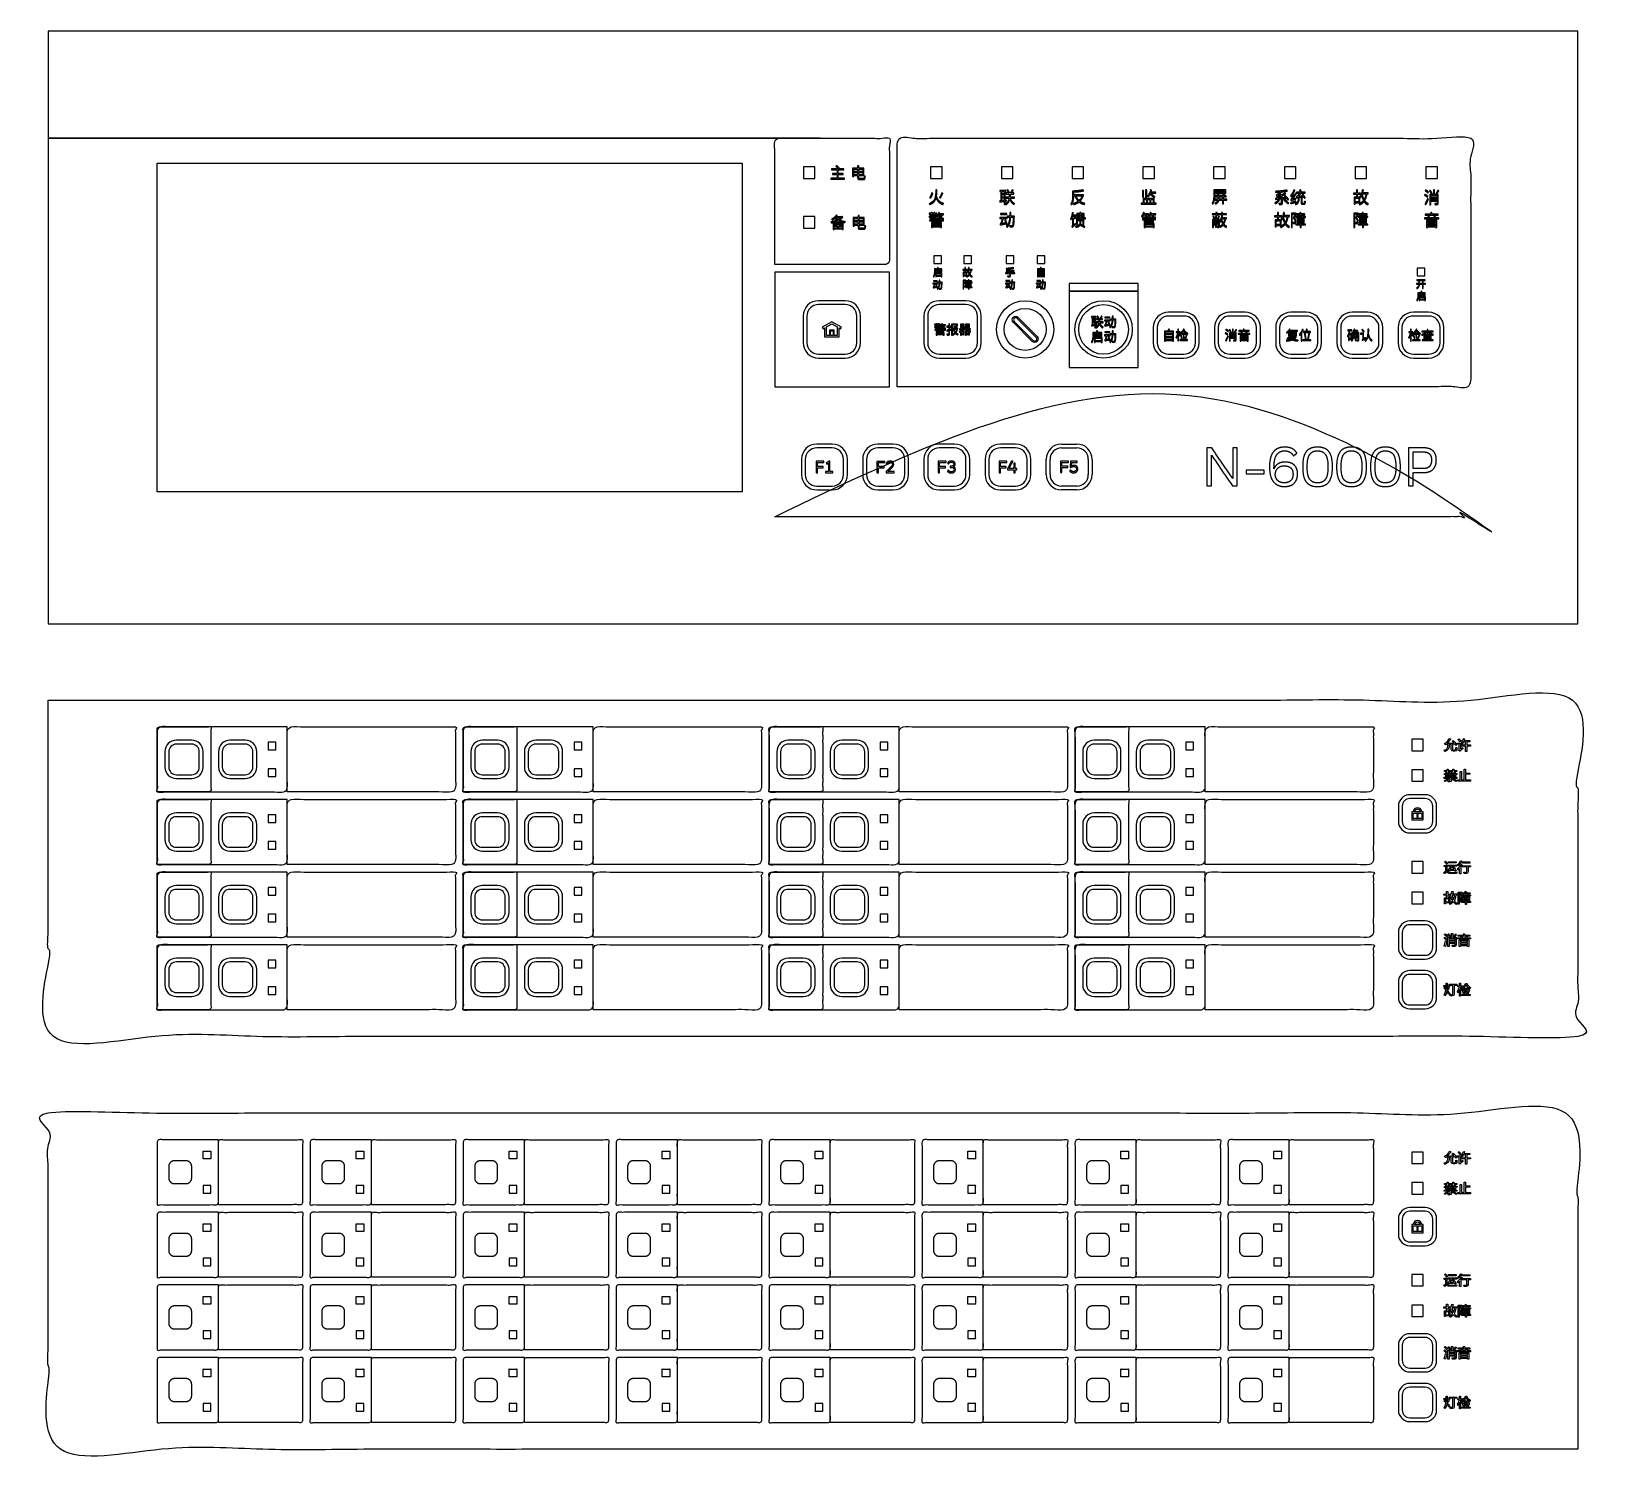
# Model space of a CAD drawing. Header units: millimetres. Extents: x 245 to 654, y -220 to 155.
import ezdxf

# ---------------------------------------------------------------- set-up
doc = ezdxf.new("R2010")
doc.units = ezdxf.units.MM
doc.header["$MEASUREMENT"] = 0
doc.layers.add('Default', color=7, linetype='Continuous', true_color=0x000000)
doc.layers.add('默认值', color=7, linetype='Continuous', true_color=0x000000)

msp = doc.modelspace()

# ---------------------------------------------------------------- linework, layer by layer
at = {"layer": 'Default'}
for p, q in [((457.91, 84.5), (450.91, 84.5)), ((489.47, 84.5), (482.47, 84.5)), ((446.91, 80.5), (446.91, 73.5)), ((461.91, 73.5), (461.91, 80.5)), ((478.47, 80.5), (478.47, 73.5)), ((493.47, 73.5), (493.47, 80.5)), ((546.47, 81.5), (542.47, 81.5)), ((562.47, 81.5), (558.47, 81.5)), ((578.47, 81.5), (574.47, 81.5)), ((594.47, 81.5), (590.47, 81.5)), ((610.47, 81.5), (606.47, 81.5)), ((538.47, 77.5), (538.47, 73.5)), ((550.47, 73.5), (550.47, 77.5)), ((554.47, 77.5), (554.47, 73.5)), ((566.47, 73.5), (566.47, 77.5)), ((570.47, 77.5), (570.47, 73.5)), ((582.47, 73.5), (582.47, 77.5)), ((586.47, 77.5), (586.47, 73.5)), ((598.47, 73.5), (598.47, 77.5)), ((602.47, 77.5), (602.47, 73.5)), ((614.47, 73.5), (614.47, 77.5)), ((482.47, 69.5), (489.47, 69.5)), ((450.91, 69.5), (457.91, 69.5)), ((542.47, 69.5), (546.47, 69.5)), ((558.47, 69.5), (562.47, 69.5)), ((574.47, 69.5), (578.47, 69.5)), ((590.47, 69.5), (594.47, 69.5)), ((606.47, 69.5), (610.47, 69.5)), ((454.47, 47), (450.47, 47)), ((470.47, 47), (466.47, 47)), ((486.47, 47), (482.47, 47)), ((502.47, 47), (498.47, 47)), ((514.47, 47), (518.47, 47)), ((446.47, 43), (446.47, 39)), ((458.47, 39), (458.47, 43)), ((462.47, 43), (462.47, 39)), ((474.47, 39), (474.47, 43)), ((478.47, 43), (478.47, 39)), ((490.47, 39), (490.47, 43)), ((494.47, 43), (494.47, 39)), ((506.47, 39), (506.47, 43)), ((510.47, 39), (510.47, 43)), ((522.47, 43), (522.47, 39)), ((450.47, 35), (454.47, 35)), ((466.47, 35), (470.47, 35)), ((482.47, 35), (486.47, 35)), ((498.47, 35), (502.47, 35)), ((518.47, 35), (514.47, 35))]:
    msp.add_line(p, q, dxfattribs=at)
at = {"layer": 'Default', "color": 18, "true_color": 0x000000}
for p, q in [((506.82, 73.86), (501.83, 78.85)), ((502.08, 79.1), (507.07, 74.11)), ((507.86, 74.9), (502.87, 79.89)), ((503.12, 80.14), (508.11, 75.15)), ((603.56, -47.74, 24.92), (603.56, -51.74, 24.92)), ((609.56, -45.74, 24.92), (605.56, -45.74, 24.92)), ((611.56, -51.74, 24.92), (611.56, -47.74, 24.92)), ((606.42, -49.21), (606.06, -49.21)), ((606.06, -49.21), (606.06, -51.33)), ((606.06, -51.33), (609.06, -51.33)), ((608.35, -49.21), (606.77, -49.21)), ((607.45, -50.22), (607.35, -50.64)), ((607.35, -50.64), (607.77, -50.64)), ((607.77, -50.64), (607.67, -50.22)), ((609.06, -49.21), (608.7, -49.21)), ((609.06, -51.33), (609.06, -49.21)), ((605.56, -53.74, 24.92), (609.56, -53.74, 24.92)), ((603.56, -80.75, 24.92), (603.56, -84.75, 24.92)), ((609.56, -78.75, 24.92), (605.56, -78.75, 24.92)), ((611.56, -84.75, 24.92), (611.56, -80.75, 24.92)), ((605.56, -86.75, 24.92), (609.56, -86.75, 24.92)), ((603.56, -93.75, 24.92), (603.56, -97.75, 24.92)), ((609.56, -91.75, 24.92), (605.56, -91.75, 24.92)), ((611.56, -97.75, 24.92), (611.56, -93.75, 24.92)), ((605.56, -99.75, 24.92), (609.56, -99.75, 24.92)), ((281.01, -142), (281.01, -145)), ((285.51, -140.5), (282.51, -140.5)), ((287.01, -145), (287.01, -142)), ((321.01, -142), (321.01, -145)), ((325.51, -140.5), (322.51, -140.5)), ((327.01, -145), (327.01, -142)), ((361.01, -142), (361.01, -145)), ((365.51, -140.5), (362.51, -140.5)), ((367.01, -145), (367.01, -142)), ((401.01, -142), (401.01, -145)), ((405.51, -140.5), (402.51, -140.5)), ((407.01, -145), (407.01, -142)), ((441.01, -142), (441.01, -145)), ((445.51, -140.5), (442.51, -140.5)), ((447.01, -145), (447.01, -142)), ((481.01, -142), (481.01, -145)), ((485.51, -140.5), (482.51, -140.5)), ((487.01, -145), (487.01, -142)), ((521.01, -142), (521.01, -145)), ((525.51, -140.5), (522.51, -140.5)), ((527.01, -145), (527.01, -142)), ((561.01, -142), (561.01, -145)), ((565.51, -140.5), (562.51, -140.5)), ((567.01, -145), (567.01, -142)), ((282.51, -146.5), (285.51, -146.5)), ((322.51, -146.5), (325.51, -146.5)), ((362.51, -146.5), (365.51, -146.5)), ((402.51, -146.5), (405.51, -146.5)), ((442.51, -146.5), (445.51, -146.5)), ((482.51, -146.5), (485.51, -146.5)), ((522.51, -146.5), (525.51, -146.5)), ((562.51, -146.5), (565.51, -146.5)), ((609.56, -153.74, 24.92), (605.56, -153.74, 24.92)), ((603.56, -155.74, 24.92), (603.56, -159.74, 24.92)), ((606.42, -157.21), (606.06, -157.21)), ((606.06, -157.21), (606.06, -159.33)), ((606.06, -159.33), (609.06, -159.33)), ((608.35, -157.21), (606.77, -157.21)), ((607.45, -158.22), (607.35, -158.64)), ((607.35, -158.64), (607.77, -158.64)), ((607.77, -158.64), (607.67, -158.22)), ((609.06, -157.21), (608.7, -157.21)), ((609.06, -159.33), (609.06, -157.21)), ((611.56, -159.74, 24.92), (611.56, -155.74, 24.92)), ((281.01, -161), (281.01, -164)), ((285.51, -159.5), (282.51, -159.5)), ((287.01, -164), (287.01, -161)), ((321.01, -161), (321.01, -164)), ((325.51, -159.5), (322.51, -159.5)), ((327.01, -164), (327.01, -161)), ((361.01, -161), (361.01, -164)), ((365.51, -159.5), (362.51, -159.5)), ((367.01, -164), (367.01, -161)), ((401.01, -161), (401.01, -164)), ((405.51, -159.5), (402.51, -159.5)), ((407.01, -164), (407.01, -161)), ((441.01, -161), (441.01, -164)), ((445.51, -159.5), (442.51, -159.5)), ((447.01, -164), (447.01, -161)), ((481.01, -161), (481.01, -164)), ((485.51, -159.5), (482.51, -159.5)), ((487.01, -164), (487.01, -161)), ((521.01, -161), (521.01, -164)), ((525.51, -159.5), (522.51, -159.5)), ((527.01, -164), (527.01, -161)), ((561.01, -161), (561.01, -164)), ((565.51, -159.5), (562.51, -159.5)), ((567.01, -164), (567.01, -161)), ((605.56, -161.74, 24.92), (609.56, -161.74, 24.92)), ((282.51, -165.5), (285.51, -165.5)), ((322.51, -165.5), (325.51, -165.5)), ((362.51, -165.5), (365.51, -165.5)), ((402.51, -165.5), (405.51, -165.5)), ((442.51, -165.5), (445.51, -165.5)), ((482.51, -165.5), (485.51, -165.5)), ((522.51, -165.5), (525.51, -165.5)), ((562.51, -165.5), (565.51, -165.5)), ((285.51, -178.5, 24.92), (282.51, -178.5, 24.92)), ((325.51, -178.5, 24.92), (322.51, -178.5, 24.92)), ((365.51, -178.5, 24.92), (362.51, -178.5, 24.92)), ((405.51, -178.5, 24.92), (402.51, -178.5, 24.92)), ((445.51, -178.5, 24.92), (442.51, -178.5, 24.92)), ((485.51, -178.5, 24.92), (482.51, -178.5, 24.92)), ((525.51, -178.5, 24.92), (522.51, -178.5, 24.92)), ((565.51, -178.5, 24.92), (562.51, -178.5, 24.92)), ((281.01, -180, 24.92), (281.01, -183, 24.92)), ((287.01, -183, 24.92), (287.01, -180, 24.92)), ((321.01, -180, 24.92), (321.01, -183, 24.92)), ((327.01, -183, 24.92), (327.01, -180, 24.92)), ((361.01, -180, 24.92), (361.01, -183, 24.92)), ((367.01, -183, 24.92), (367.01, -180, 24.92)), ((401.01, -180, 24.92), (401.01, -183, 24.92)), ((407.01, -183, 24.92), (407.01, -180, 24.92)), ((441.01, -180, 24.92), (441.01, -183, 24.92)), ((447.01, -183, 24.92), (447.01, -180, 24.92)), ((481.01, -180, 24.92), (481.01, -183, 24.92)), ((487.01, -183, 24.92), (487.01, -180, 24.92)), ((521.01, -180, 24.92), (521.01, -183, 24.92)), ((527.01, -183, 24.92), (527.01, -180, 24.92)), ((561.01, -180, 24.92), (561.01, -183, 24.92)), ((567.01, -183, 24.92), (567.01, -180, 24.92)), ((282.51, -184.5, 24.92), (285.51, -184.5, 24.92)), ((322.51, -184.5, 24.92), (325.51, -184.5, 24.92)), ((362.51, -184.5, 24.92), (365.51, -184.5, 24.92)), ((402.51, -184.5, 24.92), (405.51, -184.5, 24.92)), ((442.51, -184.5, 24.92), (445.51, -184.5, 24.92)), ((482.51, -184.5, 24.92), (485.51, -184.5, 24.92)), ((522.51, -184.5, 24.92), (525.51, -184.5, 24.92)), ((562.51, -184.5, 24.92), (565.51, -184.5, 24.92)), ((609.56, -186.75, 24.92), (605.56, -186.75, 24.92)), ((603.56, -188.75, 24.92), (603.56, -192.75, 24.92)), ((611.56, -192.75, 24.92), (611.56, -188.75, 24.92)), ((605.56, -194.75, 24.92), (609.56, -194.75, 24.92)), ((281.01, -199, 24.92), (281.01, -202, 24.92)), ((285.51, -197.5, 24.92), (282.51, -197.5, 24.92)), ((287.01, -202, 24.92), (287.01, -199, 24.92)), ((321.01, -199, 24.92), (321.01, -202, 24.92)), ((325.51, -197.5, 24.92), (322.51, -197.5, 24.92)), ((327.01, -202, 24.92), (327.01, -199, 24.92)), ((361.01, -199, 24.92), (361.01, -202, 24.92)), ((365.51, -197.5, 24.92), (362.51, -197.5, 24.92)), ((367.01, -202, 24.92), (367.01, -199, 24.92)), ((401.01, -199, 24.92), (401.01, -202, 24.92)), ((405.51, -197.5, 24.92), (402.51, -197.5, 24.92)), ((407.01, -202, 24.92), (407.01, -199, 24.92)), ((441.01, -199, 24.92), (441.01, -202, 24.92)), ((445.51, -197.5, 24.92), (442.51, -197.5, 24.92)), ((447.01, -202, 24.92), (447.01, -199, 24.92)), ((481.01, -199, 24.92), (481.01, -202, 24.92)), ((485.51, -197.5, 24.92), (482.51, -197.5, 24.92)), ((487.01, -202, 24.92), (487.01, -199, 24.92)), ((521.01, -199, 24.92), (521.01, -202, 24.92)), ((525.51, -197.5, 24.92), (522.51, -197.5, 24.92)), ((527.01, -202, 24.92), (527.01, -199, 24.92)), ((561.01, -199, 24.92), (561.01, -202, 24.92)), ((565.51, -197.5, 24.92), (562.51, -197.5, 24.92)), ((567.01, -202, 24.92), (567.01, -199, 24.92)), ((609.56, -199.75, 24.92), (605.56, -199.75, 24.92)), ((282.51, -203.5, 24.92), (285.51, -203.5, 24.92)), ((322.51, -203.5, 24.92), (325.51, -203.5, 24.92)), ((362.51, -203.5, 24.92), (365.51, -203.5, 24.92)), ((402.51, -203.5, 24.92), (405.51, -203.5, 24.92)), ((442.51, -203.5, 24.92), (445.51, -203.5, 24.92)), ((482.51, -203.5, 24.92), (485.51, -203.5, 24.92)), ((522.51, -203.5, 24.92), (525.51, -203.5, 24.92)), ((562.51, -203.5, 24.92), (565.51, -203.5, 24.92)), ((603.56, -201.75, 24.92), (603.56, -205.75, 24.92)), ((611.56, -205.75, 24.92), (611.56, -201.75, 24.92)), ((605.56, -207.75, 24.92), (609.56, -207.75, 24.92))]:
    msp.add_line(p, q, dxfattribs=at)
at = {"layer": 'Default', "color": 3, "true_color": 0x00ff00}
for p, q in [((287.01, -31.5), (283.01, -31.5)), ((367.01, -31.5), (363.01, -31.5)), ((447.01, -31.5), (443.01, -31.5)), ((527.01, -31.5), (523.01, -31.5)), ((281.01, -33.5), (281.01, -37.5)), ((289.01, -37.5), (289.01, -33.5)), ((361.01, -33.5), (361.01, -37.5)), ((369.01, -37.5), (369.01, -33.5)), ((441.01, -33.5), (441.01, -37.5)), ((449.01, -37.5), (449.01, -33.5)), ((521.01, -33.5), (521.01, -37.5)), ((529.01, -37.5), (529.01, -33.5)), ((283.01, -39.5), (287.01, -39.5)), ((363.01, -39.5), (367.01, -39.5)), ((443.01, -39.5), (447.01, -39.5)), ((523.01, -39.5), (527.01, -39.5)), ((281.01, -52.5), (281.01, -56.5)), ((287.01, -50.5), (283.01, -50.5)), ((289.01, -56.5), (289.01, -52.5)), ((361.01, -52.5), (361.01, -56.5)), ((367.01, -50.5), (363.01, -50.5)), ((369.01, -56.5), (369.01, -52.5)), ((441.01, -52.5), (441.01, -56.5)), ((447.01, -50.5), (443.01, -50.5)), ((449.01, -56.5), (449.01, -52.5)), ((521.01, -52.5), (521.01, -56.5)), ((527.01, -50.5), (523.01, -50.5)), ((529.01, -56.5), (529.01, -52.5)), ((283.01, -58.5), (287.01, -58.5)), ((363.01, -58.5), (367.01, -58.5)), ((443.01, -58.5), (447.01, -58.5)), ((523.01, -58.5), (527.01, -58.5)), ((287.01, -69.5, 24.92), (283.01, -69.5, 24.92)), ((367.01, -69.5, 24.92), (363.01, -69.5, 24.92)), ((447.01, -69.5, 24.92), (443.01, -69.5, 24.92)), ((527.01, -69.5, 24.92), (523.01, -69.5, 24.92)), ((281.01, -71.5, 24.92), (281.01, -75.5, 24.92)), ((289.01, -75.5, 24.92), (289.01, -71.5, 24.92)), ((361.01, -71.5, 24.92), (361.01, -75.5, 24.92)), ((369.01, -75.5, 24.92), (369.01, -71.5, 24.92)), ((441.01, -71.5, 24.92), (441.01, -75.5, 24.92)), ((449.01, -75.5, 24.92), (449.01, -71.5, 24.92)), ((521.01, -71.5, 24.92), (521.01, -75.5, 24.92)), ((529.01, -75.5, 24.92), (529.01, -71.5, 24.92)), ((283.01, -77.5, 24.92), (287.01, -77.5, 24.92)), ((363.01, -77.5, 24.92), (367.01, -77.5, 24.92)), ((443.01, -77.5, 24.92), (447.01, -77.5, 24.92)), ((523.01, -77.5, 24.92), (527.01, -77.5, 24.92)), ((287.01, -88.5, 24.92), (283.01, -88.5, 24.92)), ((367.01, -88.5, 24.92), (363.01, -88.5, 24.92)), ((447.01, -88.5, 24.92), (443.01, -88.5, 24.92)), ((527.01, -88.5, 24.92), (523.01, -88.5, 24.92)), ((281.01, -90.5, 24.92), (281.01, -94.5, 24.92)), ((289.01, -94.5, 24.92), (289.01, -90.5, 24.92)), ((361.01, -90.5, 24.92), (361.01, -94.5, 24.92)), ((369.01, -94.5, 24.92), (369.01, -90.5, 24.92)), ((441.01, -90.5, 24.92), (441.01, -94.5, 24.92)), ((449.01, -94.5, 24.92), (449.01, -90.5, 24.92)), ((521.01, -90.5, 24.92), (521.01, -94.5, 24.92)), ((529.01, -94.5, 24.92), (529.01, -90.5, 24.92)), ((283.01, -96.5, 24.92), (287.01, -96.5, 24.92)), ((363.01, -96.5, 24.92), (367.01, -96.5, 24.92)), ((443.01, -96.5, 24.92), (447.01, -96.5, 24.92)), ((523.01, -96.5, 24.92), (527.01, -96.5, 24.92))]:
    msp.add_line(p, q, dxfattribs=at)
at = {"layer": 'Default', "color": 1, "true_color": 0xff0000}
for p, q in [((301.01, -31.5), (297.01, -31.5)), ((381.01, -31.5), (377.01, -31.5)), ((461.01, -31.5), (457.01, -31.5)), ((541.01, -31.5), (537.01, -31.5)), ((295.01, -33.5), (295.01, -37.5)), ((303.01, -37.5), (303.01, -33.5)), ((375.01, -33.5), (375.01, -37.5)), ((383.01, -37.5), (383.01, -33.5)), ((455.01, -33.5), (455.01, -37.5)), ((463.01, -37.5), (463.01, -33.5)), ((535.01, -33.5), (535.01, -37.5)), ((543.01, -37.5), (543.01, -33.5)), ((297.01, -39.5), (301.01, -39.5)), ((377.01, -39.5), (381.01, -39.5)), ((457.01, -39.5), (461.01, -39.5)), ((537.01, -39.5), (541.01, -39.5)), ((295.01, -52.5), (295.01, -56.5)), ((301.01, -50.5), (297.01, -50.5)), ((303.01, -56.5), (303.01, -52.5)), ((375.01, -52.5), (375.01, -56.5)), ((381.01, -50.5), (377.01, -50.5)), ((383.01, -56.5), (383.01, -52.5)), ((455.01, -52.5), (455.01, -56.5)), ((461.01, -50.5), (457.01, -50.5)), ((463.01, -56.5), (463.01, -52.5)), ((535.01, -52.5), (535.01, -56.5)), ((541.01, -50.5), (537.01, -50.5)), ((543.01, -56.5), (543.01, -52.5)), ((297.01, -58.5), (301.01, -58.5)), ((377.01, -58.5), (381.01, -58.5)), ((457.01, -58.5), (461.01, -58.5)), ((537.01, -58.5), (541.01, -58.5)), ((301.01, -69.5, 24.92), (297.01, -69.5, 24.92)), ((381.01, -69.5, 24.92), (377.01, -69.5, 24.92)), ((461.01, -69.5, 24.92), (457.01, -69.5, 24.92)), ((541.01, -69.5, 24.92), (537.01, -69.5, 24.92)), ((295.01, -71.5, 24.92), (295.01, -75.5, 24.92)), ((303.01, -75.5, 24.92), (303.01, -71.5, 24.92)), ((375.01, -71.5, 24.92), (375.01, -75.5, 24.92)), ((383.01, -75.5, 24.92), (383.01, -71.5, 24.92)), ((455.01, -71.5, 24.92), (455.01, -75.5, 24.92)), ((463.01, -75.5, 24.92), (463.01, -71.5, 24.92)), ((535.01, -71.5, 24.92), (535.01, -75.5, 24.92)), ((543.01, -75.5, 24.92), (543.01, -71.5, 24.92)), ((297.01, -77.5, 24.92), (301.01, -77.5, 24.92)), ((377.01, -77.5, 24.92), (381.01, -77.5, 24.92)), ((457.01, -77.5, 24.92), (461.01, -77.5, 24.92)), ((537.01, -77.5, 24.92), (541.01, -77.5, 24.92)), ((301.01, -88.5, 24.92), (297.01, -88.5, 24.92)), ((381.01, -88.5, 24.92), (377.01, -88.5, 24.92)), ((461.01, -88.5, 24.92), (457.01, -88.5, 24.92)), ((541.01, -88.5, 24.92), (537.01, -88.5, 24.92)), ((295.01, -90.5, 24.92), (295.01, -94.5, 24.92)), ((303.01, -94.5, 24.92), (303.01, -90.5, 24.92)), ((375.01, -90.5, 24.92), (375.01, -94.5, 24.92)), ((383.01, -94.5, 24.92), (383.01, -90.5, 24.92)), ((455.01, -90.5, 24.92), (455.01, -94.5, 24.92)), ((463.01, -94.5, 24.92), (463.01, -90.5, 24.92)), ((535.01, -90.5, 24.92), (535.01, -94.5, 24.92)), ((543.01, -94.5, 24.92), (543.01, -90.5, 24.92)), ((297.01, -96.5, 24.92), (301.01, -96.5, 24.92)), ((377.01, -96.5, 24.92), (381.01, -96.5, 24.92)), ((457.01, -96.5, 24.92), (461.01, -96.5, 24.92)), ((537.01, -96.5, 24.92), (541.01, -96.5, 24.92))]:
    msp.add_line(p, q, dxfattribs=at)
at = {"layer": 'Default'}
for points in [[(649.47, 155), (249.47, 155)], [(249.47, 155), (249.47, 0), (649.47, 0), (649.47, 155)], [(457.91, 83.5), (450.91, 83.5)], [(489.47, 83.5), (482.47, 83.5)], [(447.91, 80.5), (447.91, 73.5)], [(460.91, 73.5), (460.91, 80.5)], [(479.47, 80.5), (479.47, 73.5)], [(492.47, 73.5), (492.47, 80.5)], [(546.47, 80.5), (542.47, 80.5)], [(562.47, 80.5), (558.47, 80.5)], [(578.47, 80.5), (574.47, 80.5)], [(594.47, 80.5), (590.47, 80.5)], [(610.47, 80.5), (606.47, 80.5)], [(539.47, 77.5), (539.47, 73.5)], [(549.47, 73.5), (549.47, 77.5)], [(555.47, 77.5), (555.47, 73.5)], [(565.47, 73.5), (565.47, 77.5)], [(571.47, 77.5), (571.47, 73.5)], [(581.47, 73.5), (581.47, 77.5)], [(587.47, 77.5), (587.47, 73.5)], [(597.47, 73.5), (597.47, 77.5)], [(603.47, 77.5), (603.47, 73.5)], [(613.47, 73.5), (613.47, 77.5)], [(450.91, 70.5), (457.91, 70.5)], [(482.47, 70.5), (489.47, 70.5)], [(542.47, 70.5), (546.47, 70.5)], [(558.47, 70.5), (562.47, 70.5)], [(574.47, 70.5), (578.47, 70.5)], [(590.47, 70.5), (594.47, 70.5)], [(606.47, 70.5), (610.47, 70.5)], [(454.47, 46), (450.47, 46)], [(470.47, 46), (466.47, 46)], [(486.47, 46), (482.47, 46)], [(502.47, 46), (498.47, 46)], [(514.47, 46), (518.47, 46)], [(559.23, 46), (559.23, 37.97)], [(447.47, 43), (447.47, 39)], [(457.47, 39), (457.47, 43)], [(463.47, 43), (463.47, 39)], [(473.47, 39), (473.47, 43)], [(479.47, 43), (479.47, 39)], [(489.47, 39), (489.47, 43)], [(495.47, 43), (495.47, 39)], [(505.47, 39), (505.47, 43)], [(511.47, 39), (511.47, 43)], [(521.47, 43), (521.47, 39)], [(553.7, 36.07), (553.7, 44.08)], [(450.47, 36), (454.47, 36)], [(466.47, 36), (470.47, 36)], [(482.47, 36), (486.47, 36)], [(498.47, 36), (502.47, 36)], [(518.47, 36), (514.47, 36)], [(287.01, -30.5), (283.01, -30.5)], [(301.01, -30.5), (297.01, -30.5)], [(367.01, -30.5), (363.01, -30.5)], [(381.01, -30.5), (377.01, -30.5)], [(447.01, -30.5), (443.01, -30.5)], [(461.01, -30.5), (457.01, -30.5)], [(527.01, -30.5), (523.01, -30.5)], [(541.01, -30.5), (537.01, -30.5)], [(280.01, -33.5), (280.01, -37.5)], [(290.01, -37.5), (290.01, -33.5)], [(294.01, -33.5), (294.01, -37.5)], [(304.01, -37.5), (304.01, -33.5)], [(360.01, -33.5), (360.01, -37.5)], [(370.01, -37.5), (370.01, -33.5)], [(374.01, -33.5), (374.01, -37.5)], [(384.01, -37.5), (384.01, -33.5)], [(440.01, -33.5), (440.01, -37.5)], [(450.01, -37.5), (450.01, -33.5)], [(454.01, -33.5), (454.01, -37.5)], [(464.01, -37.5), (464.01, -33.5)], [(520.01, -33.5), (520.01, -37.5)], [(530.01, -37.5), (530.01, -33.5)], [(534.01, -33.5), (534.01, -37.5)], [(544.01, -37.5), (544.01, -33.5)], [(283.01, -40.5), (287.01, -40.5)], [(297.01, -40.5), (301.01, -40.5)], [(363.01, -40.5), (367.01, -40.5)], [(377.01, -40.5), (381.01, -40.5)], [(443.01, -40.5), (447.01, -40.5)], [(457.01, -40.5), (461.01, -40.5)], [(523.01, -40.5), (527.01, -40.5)], [(537.01, -40.5), (541.01, -40.5)], [(609.56, -44.74), (605.56, -44.74)], [(602.56, -47.74), (602.56, -51.74)], [(612.56, -51.74), (612.56, -47.74)], [(280.01, -52.5), (280.01, -56.5)], [(287.01, -49.5), (283.01, -49.5)], [(290.01, -56.5), (290.01, -52.5)], [(294.01, -52.5), (294.01, -56.5)], [(301.01, -49.5), (297.01, -49.5)], [(304.01, -56.5), (304.01, -52.5)], [(360.01, -52.5), (360.01, -56.5)], [(367.01, -49.5), (363.01, -49.5)], [(370.01, -56.5), (370.01, -52.5)], [(374.01, -52.5), (374.01, -56.5)], [(381.01, -49.5), (377.01, -49.5)], [(384.01, -56.5), (384.01, -52.5)], [(440.01, -52.5), (440.01, -56.5)], [(447.01, -49.5), (443.01, -49.5)], [(450.01, -56.5), (450.01, -52.5)], [(454.01, -52.5), (454.01, -56.5)], [(461.01, -49.5), (457.01, -49.5)], [(464.01, -56.5), (464.01, -52.5)], [(520.01, -52.5), (520.01, -56.5)], [(527.01, -49.5), (523.01, -49.5)], [(530.01, -56.5), (530.01, -52.5)], [(534.01, -52.5), (534.01, -56.5)], [(541.01, -49.5), (537.01, -49.5)], [(544.01, -56.5), (544.01, -52.5)], [(605.56, -54.74), (609.56, -54.74)], [(283.01, -59.5), (287.01, -59.5)], [(297.01, -59.5), (301.01, -59.5)], [(363.01, -59.5), (367.01, -59.5)], [(377.01, -59.5), (381.01, -59.5)], [(443.01, -59.5), (447.01, -59.5)], [(457.01, -59.5), (461.01, -59.5)], [(523.01, -59.5), (527.01, -59.5)], [(537.01, -59.5), (541.01, -59.5)], [(287.01, -68.5), (283.01, -68.5)], [(301.01, -68.5), (297.01, -68.5)], [(367.01, -68.5), (363.01, -68.5)], [(381.01, -68.5), (377.01, -68.5)], [(447.01, -68.5), (443.01, -68.5)], [(461.01, -68.5), (457.01, -68.5)], [(527.01, -68.5), (523.01, -68.5)], [(541.01, -68.5), (537.01, -68.5)], [(280.01, -71.5), (280.01, -75.5)], [(290.01, -75.5), (290.01, -71.5)], [(294.01, -71.5), (294.01, -75.5)], [(304.01, -75.5), (304.01, -71.5)], [(360.01, -71.5), (360.01, -75.5)], [(370.01, -75.5), (370.01, -71.5)], [(374.01, -71.5), (374.01, -75.5)], [(384.01, -75.5), (384.01, -71.5)], [(440.01, -71.5), (440.01, -75.5)], [(450.01, -75.5), (450.01, -71.5)], [(454.01, -71.5), (454.01, -75.5)], [(464.01, -75.5), (464.01, -71.5)], [(520.01, -71.5), (520.01, -75.5)], [(530.01, -75.5), (530.01, -71.5)], [(534.01, -71.5), (534.01, -75.5)], [(544.01, -75.5), (544.01, -71.5)], [(283.01, -78.5), (287.01, -78.5)], [(297.01, -78.5), (301.01, -78.5)], [(363.01, -78.5), (367.01, -78.5)], [(377.01, -78.5), (381.01, -78.5)], [(443.01, -78.5), (447.01, -78.5)], [(457.01, -78.5), (461.01, -78.5)], [(523.01, -78.5), (527.01, -78.5)], [(537.01, -78.5), (541.01, -78.5)], [(602.56, -80.75), (602.56, -84.75)], [(609.56, -77.75), (605.56, -77.75)], [(612.56, -84.75), (612.56, -80.75)], [(287.01, -87.5), (283.01, -87.5)], [(301.01, -87.5), (297.01, -87.5)], [(367.01, -87.5), (363.01, -87.5)], [(381.01, -87.5), (377.01, -87.5)], [(447.01, -87.5), (443.01, -87.5)], [(461.01, -87.5), (457.01, -87.5)], [(527.01, -87.5), (523.01, -87.5)], [(541.01, -87.5), (537.01, -87.5)], [(605.56, -87.75), (609.56, -87.75)], [(280.01, -90.5), (280.01, -94.5)], [(290.01, -94.5), (290.01, -90.5)], [(294.01, -90.5), (294.01, -94.5)], [(304.01, -94.5), (304.01, -90.5)], [(360.01, -90.5), (360.01, -94.5)], [(370.01, -94.5), (370.01, -90.5)], [(374.01, -90.5), (374.01, -94.5)], [(384.01, -94.5), (384.01, -90.5)], [(440.01, -90.5), (440.01, -94.5)], [(450.01, -94.5), (450.01, -90.5)], [(454.01, -90.5), (454.01, -94.5)], [(464.01, -94.5), (464.01, -90.5)], [(520.01, -90.5), (520.01, -94.5)], [(530.01, -94.5), (530.01, -90.5)], [(534.01, -90.5), (534.01, -94.5)], [(544.01, -94.5), (544.01, -90.5)], [(602.56, -93.75), (602.56, -97.75)], [(609.56, -90.75), (605.56, -90.75)], [(612.56, -97.75), (612.56, -93.75)], [(283.01, -97.5), (287.01, -97.5)], [(297.01, -97.5), (301.01, -97.5)], [(363.01, -97.5), (367.01, -97.5)], [(377.01, -97.5), (381.01, -97.5)], [(443.01, -97.5), (447.01, -97.5)], [(457.01, -97.5), (461.01, -97.5)], [(523.01, -97.5), (527.01, -97.5)], [(537.01, -97.5), (541.01, -97.5)], [(605.56, -100.75), (609.56, -100.75)], [(609.56, -152.74), (605.56, -152.74)], [(602.56, -155.74), (602.56, -159.74)], [(612.56, -159.74), (612.56, -155.74)], [(605.56, -162.74), (609.56, -162.74)], [(609.56, -185.75), (605.56, -185.75)], [(602.56, -188.75), (602.56, -192.75)], [(612.56, -192.75), (612.56, -188.75)], [(605.56, -195.75), (609.56, -195.75)], [(609.56, -198.75), (605.56, -198.75)], [(602.56, -201.75), (602.56, -205.75)], [(612.56, -205.75), (612.56, -201.75)], [(605.56, -208.75), (609.56, -208.75)]]:
    msp.add_lwpolyline(points, dxfattribs=at)
for points in [[(278.01, 120.5), (430.97, 120.5), (430.97, 34.5), (278.01, 34.5)], [(446.97, 119.5), (446.97, 116.5), (449.97, 116.5), (449.97, 119.5)], [(480.25, 119.5), (480.25, 116.5), (483.25, 116.5), (483.25, 119.5)], [(498.75, 119.5), (498.75, 116.5), (501.75, 116.5), (501.75, 119.5)], [(517.25, 119.5), (517.25, 116.5), (520.25, 116.5), (520.25, 119.5)], [(535.75, 119.5), (535.75, 116.5), (538.75, 116.5), (538.75, 119.5)], [(554.25, 119.5), (554.25, 116.5), (557.25, 116.5), (557.25, 119.5)], [(572.75, 119.5), (572.75, 116.5), (575.75, 116.5), (575.75, 119.5)], [(591.25, 119.5), (591.25, 116.5), (594.25, 116.5), (594.25, 119.5)], [(609.75, 119.5), (609.75, 116.5), (612.75, 116.5), (612.75, 119.5)], [(446.97, 106.5), (446.97, 103.5), (449.97, 103.5), (449.97, 106.5)], [(481.04, 94.23), (483.04, 94.23), (483.04, 96.23), (481.04, 96.23)], [(488.9, 94.23), (490.9, 94.23), (490.9, 96.23), (488.9, 96.23)], [(500.02, 94.23), (502.02, 94.23), (502.02, 96.23), (500.02, 96.23)], [(508.07, 94.23), (510.07, 94.23), (510.07, 96.23), (508.07, 96.23)], [(439.47, 62), (469.47, 62), (469.47, 92), (439.47, 92)], [(607.47, 90.98), (609.47, 90.98), (609.47, 92.98), (607.47, 92.98)], [(516.47, 87), (534.47, 87), (534.47, 89), (516.47, 89)], [(516.47, 87), (516.47, 67), (534.47, 67), (534.47, 87)], [(307.01, -33), (309.01, -33), (309.01, -31), (307.01, -31)], [(387.01, -33), (389.01, -33), (389.01, -31), (387.01, -31)], [(467.01, -33), (469.01, -33), (469.01, -31), (467.01, -31)], [(547.01, -33), (549.01, -33), (549.01, -31), (547.01, -31)], [(606.06, -33.24), (609.06, -33.24), (609.06, -30.24), (606.06, -30.24)], [(307.01, -40), (309.01, -40), (309.01, -38), (307.01, -38)], [(387.01, -40), (389.01, -40), (389.01, -38), (387.01, -38)], [(467.01, -40), (469.01, -40), (469.01, -38), (467.01, -38)], [(547.01, -40), (549.01, -40), (549.01, -38), (547.01, -38)], [(606.06, -41.24), (609.06, -41.24), (609.06, -38.24), (606.06, -38.24)], [(307.01, -52), (309.01, -52), (309.01, -50), (307.01, -50)], [(387.01, -52), (389.01, -52), (389.01, -50), (387.01, -50)], [(467.01, -52), (469.01, -52), (469.01, -50), (467.01, -50)], [(547.01, -52), (549.01, -52), (549.01, -50), (547.01, -50)], [(307.01, -59), (309.01, -59), (309.01, -57), (307.01, -57)], [(387.01, -59), (389.01, -59), (389.01, -57), (387.01, -57)], [(467.01, -59), (469.01, -59), (469.01, -57), (467.01, -57)], [(547.01, -59), (549.01, -59), (549.01, -57), (547.01, -57)], [(606.06, -65.25), (609.06, -65.25), (609.06, -62.25), (606.06, -62.25)], [(307.01, -71), (309.01, -71), (309.01, -69), (307.01, -69)], [(387.01, -71), (389.01, -71), (389.01, -69), (387.01, -69)], [(467.01, -71), (469.01, -71), (469.01, -69), (467.01, -69)], [(547.01, -71), (549.01, -71), (549.01, -69), (547.01, -69)], [(606.06, -73.25), (609.06, -73.25), (609.06, -70.25), (606.06, -70.25)], [(307.01, -78), (309.01, -78), (309.01, -76), (307.01, -76)], [(387.01, -78), (389.01, -78), (389.01, -76), (387.01, -76)], [(467.01, -78), (469.01, -78), (469.01, -76), (467.01, -76)], [(547.01, -78), (549.01, -78), (549.01, -76), (547.01, -76)], [(307.01, -90), (309.01, -90), (309.01, -88), (307.01, -88)], [(387.01, -90), (389.01, -90), (389.01, -88), (387.01, -88)], [(467.01, -90), (469.01, -90), (469.01, -88), (467.01, -88)], [(547.01, -90), (549.01, -90), (549.01, -88), (547.01, -88)], [(307.01, -97), (309.01, -97), (309.01, -95), (307.01, -95)], [(387.01, -97), (389.01, -97), (389.01, -95), (387.01, -95)], [(467.01, -97), (469.01, -97), (469.01, -95), (467.01, -95)], [(547.01, -97), (549.01, -97), (549.01, -95), (547.01, -95)], [(606.06, -141.24), (609.06, -141.24), (609.06, -138.24), (606.06, -138.24)], [(606.06, -149.24), (609.06, -149.24), (609.06, -146.24), (606.06, -146.24)], [(606.06, -173.25), (609.06, -173.25), (609.06, -170.25), (606.06, -170.25)], [(606.06, -181.25), (609.06, -181.25), (609.06, -178.25), (606.06, -178.25)]]:
    msp.add_lwpolyline(points, close=True, dxfattribs=at)
at = {"layer": 'Default', "color": 18, "true_color": 0x000000}
for points in [[(454.4, 78.96), (451.91, 77.59), (452.13, 77.17), (452.5, 77.37), (452.5, 75.04), (456.32, 75.04), (456.32, 77.37), (456.68, 77.17), (456.91, 77.59)], [(455.84, 75.4), (455, 75.4), (455, 76.83), (453.81, 76.83), (453.81, 75.4), (452.97, 75.4), (452.97, 77.63), (454.4, 78.42), (455.84, 77.63)], [(454.78, 75.4), (454.04, 75.4), (454.04, 76.61), (454.78, 76.61)], [(608.71, -50.98), (606.41, -50.98), (606.41, -49.56), (608.71, -49.56)], [(608.71, -158.98), (606.41, -158.98), (606.41, -157.56), (608.71, -157.56)]]:
    msp.add_lwpolyline(points, close=True, dxfattribs=at)
at = {"layer": 'Default'}
for radius in [7.5, 5.5]:
    msp.add_circle((504.97, 77), radius, dxfattribs=at)
at = {"layer": 'Default', "color": 3, "true_color": 0x00ff00}
for radius in [7.5, 6.5]:
    msp.add_circle((525.47, 77), radius, dxfattribs=at)
at = {"layer": 'Default'}
for centre, radius, start, end in [((450.91, 80.5), 4, 90, 180), ((450.91, 80.5), 3, 90, 180), ((457.91, 80.5), 4, 360, 90), ((457.91, 80.5), 3, 0, 90), ((482.47, 80.5), 4, 90, 180), ((482.47, 80.5), 3, 90, 180), ((489.47, 80.5), 4, 360, 90), ((489.47, 80.5), 3, 0, 90), ((542.47, 77.5), 4, 90, 180), ((542.47, 77.5), 3, 90, 180), ((546.47, 77.5), 4, 360, 90), ((546.47, 77.5), 3, 0, 90), ((558.47, 77.5), 4, 90, 180), ((558.47, 77.5), 3, 90, 180), ((562.47, 77.5), 4, 360, 90), ((562.47, 77.5), 3, 0, 90), ((574.47, 77.5), 4, 90, 180), ((574.47, 77.5), 3, 90, 180), ((578.47, 77.5), 4, 360, 90), ((578.47, 77.5), 3, 0, 90), ((590.47, 77.5), 4, 90, 180), ((590.47, 77.5), 3, 90, 180), ((594.47, 77.5), 4, 360, 90), ((594.47, 77.5), 3, 0, 90), ((606.47, 77.5), 4, 90, 180), ((606.47, 77.5), 3, 90, 180), ((610.47, 77.5), 4, 360, 90), ((610.47, 77.5), 3, 0, 90), ((450.91, 73.5), 4, 180, 270), ((450.91, 73.5), 3, 180, 270), ((457.91, 73.5), 4, 270, 360), ((457.91, 73.5), 3, 270, 0), ((482.47, 73.5), 4, 180, 270), ((482.47, 73.5), 3, 180, 270), ((489.47, 73.5), 4, 270, 360), ((489.47, 73.5), 3, 270, 0), ((542.47, 73.5), 4, 180, 270), ((542.47, 73.5), 3, 180, 270), ((546.47, 73.5), 4, 270, 360), ((546.47, 73.5), 3, 270, 0), ((558.47, 73.5), 4, 180, 270), ((558.47, 73.5), 3, 180, 270), ((562.47, 73.5), 3, 270, 0), ((562.47, 73.5), 4, 270, 360), ((574.47, 73.5), 4, 180, 270), ((574.47, 73.5), 3, 180, 270), ((578.47, 73.5), 3, 270, 0), ((578.47, 73.5), 4, 270, 360), ((590.47, 73.5), 4, 180, 270), ((590.47, 73.5), 3, 180, 270), ((594.47, 73.5), 3, 270, 0), ((594.47, 73.5), 4, 270, 360), ((606.47, 73.5), 4, 180, 270), ((606.47, 73.5), 3, 180, 270), ((610.47, 73.5), 3, 270, 0), ((610.47, 73.5), 4, 270, 360), ((450.47, 43), 4, 90, 180), ((450.47, 43), 3, 90, 180), ((454.47, 43), 4, 360, 90), ((454.47, 43), 3, 0, 90), ((466.47, 43), 4, 90, 180), ((466.47, 43), 3, 90, 180), ((470.47, 43), 4, 360, 90), ((470.47, 43), 3, 0, 90), ((482.47, 43), 4, 90, 180), ((482.47, 43), 3, 90, 180), ((486.47, 43), 4, 360, 90), ((486.47, 43), 3, 0, 90), ((498.47, 43), 4, 90, 180), ((498.47, 43), 3, 90, 180), ((502.47, 43), 4, 360, 90), ((502.47, 43), 3, 0, 90), ((514.47, 43), 4, 90, 180), ((514.47, 43), 3, 90, 180), ((518.47, 43), 4, 360, 90), ((518.47, 43), 3, 0, 90), ((450.47, 39), 4, 180, 270), ((450.47, 39), 3, 180, 270), ((454.47, 39), 4, 270, 360), ((454.47, 39), 3, 270, 0), ((466.47, 39), 4, 180, 270), ((466.47, 39), 3, 180, 270), ((470.47, 39), 4, 270, 360), ((470.47, 39), 3, 270, 0), ((482.47, 39), 4, 180, 270), ((482.47, 39), 3, 180, 270), ((486.47, 39), 3, 270, 0), ((486.47, 39), 4, 270, 360), ((498.47, 39), 4, 180, 270), ((498.47, 39), 3, 180, 270), ((502.47, 39), 4, 270, 360), ((502.47, 39), 3, 270, 0), ((514.47, 39), 4, 180, 270), ((514.47, 39), 3, 180, 270), ((518.47, 39), 4, 270, 0), ((518.47, 39), 3, 270, 0), ((283.01, -33.5), 3, 90, 180), ((287.01, -33.5), 3, 0, 90), ((297.01, -33.5), 3, 90, 180), ((301.01, -33.5), 3, 0, 90), ((363.01, -33.5), 3, 90, 180), ((367.01, -33.5), 3, 0, 90), ((377.01, -33.5), 3, 90, 180), ((381.01, -33.5), 3, 0, 90), ((443.01, -33.5), 3, 90, 180), ((447.01, -33.5), 3, 0, 90), ((457.01, -33.5), 3, 90, 180), ((461.01, -33.5), 3, 0, 90), ((523.01, -33.5), 3, 90, 180), ((527.01, -33.5), 3, 0, 90), ((537.01, -33.5), 3, 90, 180), ((541.01, -33.5), 3, 0, 90), ((283.01, -37.5), 3, 180, 270), ((287.01, -37.5), 3, 270, 0), ((297.01, -37.5), 3, 180, 270), ((301.01, -37.5), 3, 270, 0), ((363.01, -37.5), 3, 180, 270), ((367.01, -37.5), 3, 270, 0), ((377.01, -37.5), 3, 180, 270), ((381.01, -37.5), 3, 270, 0), ((443.01, -37.5), 3, 180, 270), ((447.01, -37.5), 3, 270, 0), ((457.01, -37.5), 3, 180, 270), ((461.01, -37.5), 3, 270, 0), ((523.01, -37.5), 3, 180, 270), ((527.01, -37.5), 3, 270, 0), ((537.01, -37.5), 3, 180, 270), ((541.01, -37.5), 3, 270, 0), ((605.56, -47.74, 24.92), 3, 90, 180), ((609.56, -47.74, 24.92), 3, 0, 90), ((283.01, -52.5), 3, 90, 180), ((287.01, -52.5), 3, 0, 90), ((297.01, -52.5), 3, 90, 180), ((301.01, -52.5), 3, 0, 90), ((363.01, -52.5), 3, 90, 180), ((367.01, -52.5), 3, 0, 90), ((377.01, -52.5), 3, 90, 180), ((381.01, -52.5), 3, 0, 90), ((443.01, -52.5), 3, 90, 180), ((447.01, -52.5), 3, 0, 90), ((457.01, -52.5), 3, 90, 180), ((461.01, -52.5), 3, 0, 90), ((523.01, -52.5), 3, 90, 180), ((527.01, -52.5), 3, 0, 90), ((537.01, -52.5), 3, 90, 180), ((541.01, -52.5), 3, 0, 90), ((605.56, -51.74, 24.92), 3, 180, 270), ((609.56, -51.74, 24.92), 3, 270, 0), ((283.01, -56.5), 3, 180, 270), ((287.01, -56.5), 3, 270, 0), ((297.01, -56.5), 3, 180, 270), ((301.01, -56.5), 3, 270, 0), ((363.01, -56.5), 3, 180, 270), ((367.01, -56.5), 3, 270, 0), ((377.01, -56.5), 3, 180, 270), ((381.01, -56.5), 3, 270, 0), ((443.01, -56.5), 3, 180, 270), ((447.01, -56.5), 3, 270, 0), ((457.01, -56.5), 3, 180, 270), ((461.01, -56.5), 3, 270, 0), ((523.01, -56.5), 3, 180, 270), ((527.01, -56.5), 3, 270, 0), ((537.01, -56.5), 3, 180, 270), ((541.01, -56.5), 3, 270, 0), ((283.01, -71.5, 24.92), 3, 90, 180), ((287.01, -71.5, 24.92), 3, 0, 90), ((297.01, -71.5, 24.92), 3, 90, 180), ((301.01, -71.5, 24.92), 3, 0, 90), ((363.01, -71.5, 24.92), 3, 90, 180), ((367.01, -71.5, 24.92), 3, 0, 90), ((377.01, -71.5, 24.92), 3, 90, 180), ((381.01, -71.5, 24.92), 3, 0, 90), ((443.01, -71.5, 24.92), 3, 90, 180), ((447.01, -71.5, 24.92), 3, 0, 90), ((457.01, -71.5, 24.92), 3, 90, 180), ((461.01, -71.5, 24.92), 3, 0, 90), ((523.01, -71.5, 24.92), 3, 90, 180), ((527.01, -71.5, 24.92), 3, 0, 90), ((537.01, -71.5, 24.92), 3, 90, 180), ((541.01, -71.5, 24.92), 3, 0, 90), ((283.01, -75.5, 24.92), 3, 180, 270), ((287.01, -75.5, 24.92), 3, 270, 0), ((297.01, -75.5, 24.92), 3, 180, 270), ((301.01, -75.5, 24.92), 3, 270, 0), ((363.01, -75.5, 24.92), 3, 180, 270), ((367.01, -75.5, 24.92), 3, 270, 0), ((377.01, -75.5, 24.92), 3, 180, 270), ((381.01, -75.5, 24.92), 3, 270, 0), ((443.01, -75.5, 24.92), 3, 180, 270), ((447.01, -75.5, 24.92), 3, 270, 0), ((457.01, -75.5, 24.92), 3, 180, 270), ((461.01, -75.5, 24.92), 3, 270, 0), ((523.01, -75.5, 24.92), 3, 180, 270), ((527.01, -75.5, 24.92), 3, 270, 0), ((537.01, -75.5, 24.92), 3, 180, 270), ((541.01, -75.5, 24.92), 3, 270, 0), ((605.56, -80.75, 24.92), 3, 90, 180), ((609.56, -80.75, 24.92), 3, 0, 90), ((605.56, -84.75, 24.92), 3, 180, 270), ((609.56, -84.75, 24.92), 3, 270, 0), ((283.01, -90.5, 24.92), 3, 90, 180), ((287.01, -90.5, 24.92), 3, 0, 90), ((297.01, -90.5, 24.92), 3, 90, 180), ((301.01, -90.5, 24.92), 3, 0, 90), ((363.01, -90.5, 24.92), 3, 90, 180), ((367.01, -90.5, 24.92), 3, 0, 90), ((377.01, -90.5, 24.92), 3, 90, 180), ((381.01, -90.5, 24.92), 3, 0, 90), ((443.01, -90.5, 24.92), 3, 90, 180), ((447.01, -90.5, 24.92), 3, 0, 90), ((457.01, -90.5, 24.92), 3, 90, 180), ((461.01, -90.5, 24.92), 3, 0, 90), ((523.01, -90.5, 24.92), 3, 90, 180), ((527.01, -90.5, 24.92), 3, 0, 90), ((537.01, -90.5, 24.92), 3, 90, 180), ((541.01, -90.5, 24.92), 3, 0, 90), ((605.56, -93.75, 24.92), 3, 90, 180), ((609.56, -93.75, 24.92), 3, 0, 90), ((283.01, -94.5, 24.92), 3, 180, 270), ((287.01, -94.5, 24.92), 3, 270, 0), ((297.01, -94.5, 24.92), 3, 180, 270), ((301.01, -94.5, 24.92), 3, 270, 0), ((363.01, -94.5, 24.92), 3, 180, 270), ((367.01, -94.5, 24.92), 3, 270, 0), ((377.01, -94.5, 24.92), 3, 180, 270), ((381.01, -94.5, 24.92), 3, 270, 0), ((443.01, -94.5, 24.92), 3, 180, 270), ((447.01, -94.5, 24.92), 3, 270, 0), ((457.01, -94.5, 24.92), 3, 180, 270), ((461.01, -94.5, 24.92), 3, 270, 0), ((523.01, -94.5, 24.92), 3, 180, 270), ((527.01, -94.5, 24.92), 3, 270, 0), ((537.01, -94.5, 24.92), 3, 180, 270), ((541.01, -94.5, 24.92), 3, 270, 0), ((605.56, -97.75, 24.92), 3, 180, 270), ((609.56, -97.75, 24.92), 3, 270, 0), ((605.56, -155.74, 24.92), 3, 90, 180), ((609.56, -155.74, 24.92), 3, 0, 90), ((605.56, -159.74, 24.92), 3, 180, 270), ((609.56, -159.74, 24.92), 3, 270, 0), ((605.56, -188.75, 24.92), 3, 90, 180), ((609.56, -188.75, 24.92), 3, 0, 90), ((605.56, -192.75, 24.92), 3, 180, 270), ((609.56, -192.75, 24.92), 3, 270, 0), ((605.56, -201.75, 24.92), 3, 90, 180), ((609.56, -201.75, 24.92), 3, 0, 90), ((605.56, -205.75, 24.92), 3, 180, 270), ((609.56, -205.75, 24.92), 3, 270, 0)]:
    msp.add_arc(centre, radius, start, end, dxfattribs=at)
at = {"layer": 'Default', "color": 3, "true_color": 0x00ff00}
for centre, start, end in [((283.01, -33.5), 90, 180), ((287.01, -33.5), 360, 90), ((363.01, -33.5), 90, 180), ((367.01, -33.5), 360, 90), ((443.01, -33.5), 90, 180), ((447.01, -33.5), 360, 90), ((523.01, -33.5), 90, 180), ((527.01, -33.5), 360, 90), ((283.01, -37.5), 180, 270), ((287.01, -37.5), 270, 0), ((363.01, -37.5), 180, 270), ((367.01, -37.5), 270, 0), ((443.01, -37.5), 180, 270), ((447.01, -37.5), 270, 0), ((523.01, -37.5), 180, 270), ((527.01, -37.5), 270, 0), ((283.01, -52.5), 90, 180), ((287.01, -52.5), 360, 90), ((363.01, -52.5), 90, 180), ((367.01, -52.5), 360, 90), ((443.01, -52.5), 90, 180), ((447.01, -52.5), 360, 90), ((523.01, -52.5), 90, 180), ((527.01, -52.5), 360, 90), ((283.01, -56.5), 180, 270), ((287.01, -56.5), 270, 0), ((363.01, -56.5), 180, 270), ((367.01, -56.5), 270, 0), ((443.01, -56.5), 180, 270), ((447.01, -56.5), 270, 0), ((523.01, -56.5), 180, 270), ((527.01, -56.5), 270, 0), ((283.01, -71.5, 24.92), 90, 180), ((287.01, -71.5, 24.92), 360, 90), ((363.01, -71.5, 24.92), 90, 180), ((367.01, -71.5, 24.92), 360, 90), ((443.01, -71.5, 24.92), 90, 180), ((447.01, -71.5, 24.92), 360, 90), ((523.01, -71.5, 24.92), 90, 180), ((527.01, -71.5, 24.92), 360, 90), ((283.01, -75.5, 24.92), 180, 270), ((287.01, -75.5, 24.92), 270, 0), ((363.01, -75.5, 24.92), 180, 270), ((367.01, -75.5, 24.92), 270, 0), ((443.01, -75.5, 24.92), 180, 270), ((447.01, -75.5, 24.92), 270, 0), ((523.01, -75.5, 24.92), 180, 270), ((527.01, -75.5, 24.92), 270, 0), ((283.01, -90.5, 24.92), 90, 180), ((287.01, -90.5, 24.92), 360, 90), ((363.01, -90.5, 24.92), 90, 180), ((367.01, -90.5, 24.92), 360, 90), ((443.01, -90.5, 24.92), 90, 180), ((447.01, -90.5, 24.92), 360, 90), ((523.01, -90.5, 24.92), 90, 180), ((527.01, -90.5, 24.92), 360, 90), ((283.01, -94.5, 24.92), 180, 270), ((287.01, -94.5, 24.92), 270, 0), ((363.01, -94.5, 24.92), 180, 270), ((367.01, -94.5, 24.92), 270, 0), ((443.01, -94.5, 24.92), 180, 270), ((447.01, -94.5, 24.92), 270, 0), ((523.01, -94.5, 24.92), 180, 270), ((527.01, -94.5, 24.92), 270, 0)]:
    msp.add_arc(centre, 2, start, end, dxfattribs=at)
at = {"layer": 'Default', "color": 1, "true_color": 0xff0000}
for centre, start, end in [((297.01, -33.5), 90, 180), ((301.01, -33.5), 360, 90), ((377.01, -33.5), 90, 180), ((381.01, -33.5), 360, 90), ((457.01, -33.5), 90, 180), ((461.01, -33.5), 360, 90), ((537.01, -33.5), 90, 180), ((541.01, -33.5), 360, 90), ((297.01, -37.5), 180, 270), ((301.01, -37.5), 270, 0), ((377.01, -37.5), 180, 270), ((381.01, -37.5), 270, 0), ((457.01, -37.5), 180, 270), ((461.01, -37.5), 270, 0), ((537.01, -37.5), 180, 270), ((541.01, -37.5), 270, 0), ((297.01, -52.5), 90, 180), ((301.01, -52.5), 360, 90), ((377.01, -52.5), 90, 180), ((381.01, -52.5), 360, 90), ((457.01, -52.5), 90, 180), ((461.01, -52.5), 360, 90), ((537.01, -52.5), 90, 180), ((541.01, -52.5), 360, 90), ((297.01, -56.5), 180, 270), ((301.01, -56.5), 270, 0), ((377.01, -56.5), 180, 270), ((381.01, -56.5), 270, 0), ((457.01, -56.5), 180, 270), ((461.01, -56.5), 270, 0), ((537.01, -56.5), 180, 270), ((541.01, -56.5), 270, 0), ((297.01, -71.5, 24.92), 90, 180), ((301.01, -71.5, 24.92), 360, 90), ((377.01, -71.5, 24.92), 90, 180), ((381.01, -71.5, 24.92), 360, 90), ((457.01, -71.5, 24.92), 90, 180), ((461.01, -71.5, 24.92), 360, 90), ((537.01, -71.5, 24.92), 90, 180), ((541.01, -71.5, 24.92), 360, 90), ((297.01, -75.5, 24.92), 180, 270), ((301.01, -75.5, 24.92), 270, 0), ((377.01, -75.5, 24.92), 180, 270), ((381.01, -75.5, 24.92), 270, 0), ((457.01, -75.5, 24.92), 180, 270), ((461.01, -75.5, 24.92), 270, 0), ((537.01, -75.5, 24.92), 180, 270), ((541.01, -75.5, 24.92), 270, 0), ((297.01, -90.5, 24.92), 90, 180), ((301.01, -90.5, 24.92), 360, 90), ((377.01, -90.5, 24.92), 90, 180), ((381.01, -90.5, 24.92), 360, 90), ((457.01, -90.5, 24.92), 90, 180), ((461.01, -90.5, 24.92), 360, 90), ((537.01, -90.5, 24.92), 90, 180), ((541.01, -90.5, 24.92), 360, 90), ((297.01, -94.5, 24.92), 180, 270), ((301.01, -94.5, 24.92), 270, 0), ((377.01, -94.5, 24.92), 180, 270), ((381.01, -94.5, 24.92), 270, 0), ((457.01, -94.5, 24.92), 180, 270), ((461.01, -94.5, 24.92), 270, 0), ((537.01, -94.5, 24.92), 180, 270), ((541.01, -94.5, 24.92), 270, 0)]:
    msp.add_arc(centre, 2, start, end, dxfattribs=at)
at = {"layer": 'Default', "color": 18, "true_color": 0x000000}
for centre, start, end in [((605.56, -47.74, 24.92), 90, 180), ((609.56, -47.74, 24.92), 360, 90), ((605.56, -51.74, 24.92), 180, 270), ((609.56, -51.74, 24.92), 270, 0), ((605.56, -80.75, 24.92), 90, 180), ((609.56, -80.75, 24.92), 360, 90), ((605.56, -84.75, 24.92), 180, 270), ((609.56, -84.75, 24.92), 270, 0), ((605.56, -93.75, 24.92), 90, 180), ((609.56, -93.75, 24.92), 360, 90), ((605.56, -97.75, 24.92), 180, 270), ((609.56, -97.75, 24.92), 270, 0), ((605.56, -155.74, 24.92), 90, 180), ((609.56, -155.74, 24.92), 360, 90), ((605.56, -159.74, 24.92), 180, 270), ((609.56, -159.74, 24.92), 270, 0), ((605.56, -188.75, 24.92), 90, 180), ((609.56, -188.75, 24.92), 360, 90), ((605.56, -192.75, 24.92), 180, 270), ((609.56, -192.75, 24.92), 270, 0), ((605.56, -201.75, 24.92), 90, 180), ((609.56, -201.75, 24.92), 360, 90), ((605.56, -205.75, 24.92), 180, 270), ((609.56, -205.75, 24.92), 270, 0)]:
    msp.add_arc(centre, 2, start, end, dxfattribs=at)
at = {"layer": 'Default'}
for points, knots in [([(249.47, 127), (343.47, 127), (437.47, 127), (437.47, 77.5), (437.47, 28), (343.47, 28), (249.47, 28), (249.47, 77.5), (249.47, 127)], [0, 0, 0, 153.6, 153.6, 154.1, 154.1, 154.6, 154.6, 155.1, 155.1, 155.1]), ([(439.47, 94), (454.47, 94), (469.47, 94), (469.47, 110.5), (469.47, 127), (454.47, 127), (439.47, 127), (439.47, 110.5), (439.47, 94)], [0, 0, 0, 30, 30, 65, 65, 95, 95, 130, 130, 130]), ([(471.47, 62), (546.47, 62), (621.47, 62), (621.47, 94.5), (621.47, 127), (546.47, 127), (471.47, 127), (471.47, 94.5), (471.47, 62)], [0, 0, 0, 173, 173, 234, 234, 407, 407, 468, 468, 468]), ([(439.47, 28), (530.47, 28), (621.47, 28), (621.47, 44), (621.47, 60), (530.47, 60), (439.47, 60), (439.47, 44), (439.47, 28)], [0, 0, 0, 167.314944, 167.314944, 167.814944, 167.814944, 168.314944, 168.314944, 168.814944, 168.814944, 168.814944]), ([(249.47, -20), (249.47, -64), (249.47, -108), (449.47, -108), (649.47, -108), (649.47, -64), (649.47, -20), (449.47, -20), (249.47, -20)], [-998.356545, -998.356545, -998.356545, -892.914444, -892.914444, -537.627534, -537.627534, -432.185433, -432.185433, -76.898523, -76.898523, -76.898523]), ([(312.01, -27), (312.01, -35.5), (312.01, -44), (295.01, -44), (278.01, -44), (278.01, -35.5), (278.01, -27), (295.01, -27), (312.01, -27)], [40, 40, 40, 50, 50, 65, 65, 75, 75, 90, 90, 90]), ([(278.01, -44), (285.01, -44), (292.01, -44), (292.01, -35.5), (292.01, -27), (285.01, -27), (278.01, -27), (278.01, -35.5), (278.01, -44)], [0, 0, 0, 15.5, 15.5, 32.5, 32.5, 48, 48, 65, 65, 65]), ([(312.01, -44), (334.01, -44), (356.01, -44), (356.01, -35.5), (356.01, -27), (334.01, -27), (312.01, -27), (312.01, -35.5), (312.01, -44)], [0, 0, 0, 15, 15, 25, 25, 40, 40, 50, 50, 50]), ([(392.01, -27), (392.01, -35.5), (392.01, -44), (375.01, -44), (358.01, -44), (358.01, -35.5), (358.01, -27), (375.01, -27), (392.01, -27)], [40, 40, 40, 50, 50, 65, 65, 75, 75, 90, 90, 90]), ([(358.01, -44), (365.01, -44), (372.01, -44), (372.01, -35.5), (372.01, -27), (365.01, -27), (358.01, -27), (358.01, -35.5), (358.01, -44)], [0, 0, 0, 15.5, 15.5, 32.5, 32.5, 48, 48, 65, 65, 65]), ([(392.01, -44), (414.01, -44), (436.01, -44), (436.01, -35.5), (436.01, -27), (414.01, -27), (392.01, -27), (392.01, -35.5), (392.01, -44)], [0, 0, 0, 15, 15, 25, 25, 40, 40, 50, 50, 50]), ([(472.01, -27), (472.01, -35.5), (472.01, -44), (455.01, -44), (438.01, -44), (438.01, -35.5), (438.01, -27), (455.01, -27), (472.01, -27)], [40, 40, 40, 50, 50, 65, 65, 75, 75, 90, 90, 90]), ([(438.01, -44), (445.01, -44), (452.01, -44), (452.01, -35.5), (452.01, -27), (445.01, -27), (438.01, -27), (438.01, -35.5), (438.01, -44)], [0, 0, 0, 15.5, 15.5, 32.5, 32.5, 48, 48, 65, 65, 65]), ([(472.01, -44), (494.01, -44), (516.01, -44), (516.01, -35.5), (516.01, -27), (494.01, -27), (472.01, -27), (472.01, -35.5), (472.01, -44)], [0, 0, 0, 15, 15, 25, 25, 40, 40, 50, 50, 50]), ([(552.01, -27), (552.01, -35.5), (552.01, -44), (535.01, -44), (518.01, -44), (518.01, -35.5), (518.01, -27), (535.01, -27), (552.01, -27)], [40, 40, 40, 50, 50, 65, 65, 75, 75, 90, 90, 90]), ([(518.01, -44), (525.01, -44), (532.01, -44), (532.01, -35.5), (532.01, -27), (525.01, -27), (518.01, -27), (518.01, -35.5), (518.01, -44)], [0, 0, 0, 15.5, 15.5, 32.5, 32.5, 48, 48, 65, 65, 65]), ([(552.01, -44), (574.01, -44), (596.01, -44), (596.01, -35.5), (596.01, -27), (574.01, -27), (552.01, -27), (552.01, -35.5), (552.01, -44)], [0, 0, 0, 15, 15, 25, 25, 40, 40, 50, 50, 50]), ([(312.01, -46), (312.01, -54.5), (312.01, -63), (295.01, -63), (278.01, -63), (278.01, -54.5), (278.01, -46), (295.01, -46), (312.01, -46)], [40, 40, 40, 50, 50, 65, 65, 75, 75, 90, 90, 90]), ([(278.01, -63), (285.01, -63), (292.01, -63), (292.01, -54.5), (292.01, -46), (285.01, -46), (278.01, -46), (278.01, -54.5), (278.01, -63)], [0, 0, 0, 15.5, 15.5, 32.5, 32.5, 48, 48, 65, 65, 65]), ([(312.01, -63), (334.01, -63), (356.01, -63), (356.01, -54.5), (356.01, -46), (334.01, -46), (312.01, -46), (312.01, -54.5), (312.01, -63)], [0, 0, 0, 15, 15, 25, 25, 40, 40, 50, 50, 50]), ([(392.01, -46), (392.01, -54.5), (392.01, -63), (375.01, -63), (358.01, -63), (358.01, -54.5), (358.01, -46), (375.01, -46), (392.01, -46)], [40, 40, 40, 50, 50, 65, 65, 75, 75, 90, 90, 90]), ([(358.01, -63), (365.01, -63), (372.01, -63), (372.01, -54.5), (372.01, -46), (365.01, -46), (358.01, -46), (358.01, -54.5), (358.01, -63)], [0, 0, 0, 15.5, 15.5, 32.5, 32.5, 48, 48, 65, 65, 65]), ([(392.01, -63), (414.01, -63), (436.01, -63), (436.01, -54.5), (436.01, -46), (414.01, -46), (392.01, -46), (392.01, -54.5), (392.01, -63)], [0, 0, 0, 15, 15, 25, 25, 40, 40, 50, 50, 50]), ([(472.01, -46), (472.01, -54.5), (472.01, -63), (455.01, -63), (438.01, -63), (438.01, -54.5), (438.01, -46), (455.01, -46), (472.01, -46)], [40, 40, 40, 50, 50, 65, 65, 75, 75, 90, 90, 90]), ([(438.01, -63), (445.01, -63), (452.01, -63), (452.01, -54.5), (452.01, -46), (445.01, -46), (438.01, -46), (438.01, -54.5), (438.01, -63)], [0, 0, 0, 15.5, 15.5, 32.5, 32.5, 48, 48, 65, 65, 65]), ([(472.01, -63), (494.01, -63), (516.01, -63), (516.01, -54.5), (516.01, -46), (494.01, -46), (472.01, -46), (472.01, -54.5), (472.01, -63)], [0, 0, 0, 15, 15, 25, 25, 40, 40, 50, 50, 50]), ([(552.01, -46), (552.01, -54.5), (552.01, -63), (535.01, -63), (518.01, -63), (518.01, -54.5), (518.01, -46), (535.01, -46), (552.01, -46)], [40, 40, 40, 50, 50, 65, 65, 75, 75, 90, 90, 90]), ([(518.01, -63), (525.01, -63), (532.01, -63), (532.01, -54.5), (532.01, -46), (525.01, -46), (518.01, -46), (518.01, -54.5), (518.01, -63)], [0, 0, 0, 15.5, 15.5, 32.5, 32.5, 48, 48, 65, 65, 65]), ([(552.01, -63), (574.01, -63), (596.01, -63), (596.01, -54.5), (596.01, -46), (574.01, -46), (552.01, -46), (552.01, -54.5), (552.01, -63)], [0, 0, 0, 15, 15, 25, 25, 40, 40, 50, 50, 50]), ([(312.01, -65, 24.92), (312.01, -73.5, 24.92), (312.01, -82, 24.92), (295.01, -82, 24.92), (278.01, -82, 24.92), (278.01, -73.5, 24.92), (278.01, -65, 24.92), (295.01, -65, 24.92), (312.01, -65, 24.92)], [40, 40, 40, 50, 50, 65, 65, 75, 75, 90, 90, 90]), ([(278.01, -82, 24.92), (285.01, -82, 24.92), (292.01, -82, 24.92), (292.01, -73.5, 24.92), (292.01, -65, 24.92), (285.01, -65, 24.92), (278.01, -65, 24.92), (278.01, -73.5, 24.92), (278.01, -82, 24.92)], [0, 0, 0, 15.5, 15.5, 32.5, 32.5, 48, 48, 65, 65, 65]), ([(312.01, -82, 24.92), (334.01, -82, 24.92), (356.01, -82, 24.92), (356.01, -73.5, 24.92), (356.01, -65, 24.92), (334.01, -65, 24.92), (312.01, -65, 24.92), (312.01, -73.5, 24.92), (312.01, -82, 24.92)], [0, 0, 0, 15, 15, 25, 25, 40, 40, 50, 50, 50]), ([(392.01, -65, 24.92), (392.01, -73.5, 24.92), (392.01, -82, 24.92), (375.01, -82, 24.92), (358.01, -82, 24.92), (358.01, -73.5, 24.92), (358.01, -65, 24.92), (375.01, -65, 24.92), (392.01, -65, 24.92)], [40, 40, 40, 50, 50, 65, 65, 75, 75, 90, 90, 90]), ([(358.01, -82, 24.92), (365.01, -82, 24.92), (372.01, -82, 24.92), (372.01, -73.5, 24.92), (372.01, -65, 24.92), (365.01, -65, 24.92), (358.01, -65, 24.92), (358.01, -73.5, 24.92), (358.01, -82, 24.92)], [0, 0, 0, 15.5, 15.5, 32.5, 32.5, 48, 48, 65, 65, 65]), ([(392.01, -82, 24.92), (414.01, -82, 24.92), (436.01, -82, 24.92), (436.01, -73.5, 24.92), (436.01, -65, 24.92), (414.01, -65, 24.92), (392.01, -65, 24.92), (392.01, -73.5, 24.92), (392.01, -82, 24.92)], [0, 0, 0, 15, 15, 25, 25, 40, 40, 50, 50, 50]), ([(472.01, -65, 24.92), (472.01, -73.5, 24.92), (472.01, -82, 24.92), (455.01, -82, 24.92), (438.01, -82, 24.92), (438.01, -73.5, 24.92), (438.01, -65, 24.92), (455.01, -65, 24.92), (472.01, -65, 24.92)], [40, 40, 40, 50, 50, 65, 65, 75, 75, 90, 90, 90]), ([(438.01, -82, 24.92), (445.01, -82, 24.92), (452.01, -82, 24.92), (452.01, -73.5, 24.92), (452.01, -65, 24.92), (445.01, -65, 24.92), (438.01, -65, 24.92), (438.01, -73.5, 24.92), (438.01, -82, 24.92)], [0, 0, 0, 15.5, 15.5, 32.5, 32.5, 48, 48, 65, 65, 65]), ([(472.01, -82, 24.92), (494.01, -82, 24.92), (516.01, -82, 24.92), (516.01, -73.5, 24.92), (516.01, -65, 24.92), (494.01, -65, 24.92), (472.01, -65, 24.92), (472.01, -73.5, 24.92), (472.01, -82, 24.92)], [0, 0, 0, 15, 15, 25, 25, 40, 40, 50, 50, 50]), ([(552.01, -65, 24.92), (552.01, -73.5, 24.92), (552.01, -82, 24.92), (535.01, -82, 24.92), (518.01, -82, 24.92), (518.01, -73.5, 24.92), (518.01, -65, 24.92), (535.01, -65, 24.92), (552.01, -65, 24.92)], [40, 40, 40, 50, 50, 65, 65, 75, 75, 90, 90, 90]), ([(518.01, -82, 24.92), (525.01, -82, 24.92), (532.01, -82, 24.92), (532.01, -73.5, 24.92), (532.01, -65, 24.92), (525.01, -65, 24.92), (518.01, -65, 24.92), (518.01, -73.5, 24.92), (518.01, -82, 24.92)], [0, 0, 0, 15.5, 15.5, 32.5, 32.5, 48, 48, 65, 65, 65]), ([(552.01, -82, 24.92), (574.01, -82, 24.92), (596.01, -82, 24.92), (596.01, -73.5, 24.92), (596.01, -65, 24.92), (574.01, -65, 24.92), (552.01, -65, 24.92), (552.01, -73.5, 24.92), (552.01, -82, 24.92)], [0, 0, 0, 15, 15, 25, 25, 40, 40, 50, 50, 50]), ([(312.01, -84, 24.92), (312.01, -92.5, 24.92), (312.01, -101, 24.92), (295.01, -101, 24.92), (278.01, -101, 24.92), (278.01, -92.5, 24.92), (278.01, -84, 24.92), (295.01, -84, 24.92), (312.01, -84, 24.92)], [40, 40, 40, 50, 50, 65, 65, 75, 75, 90, 90, 90]), ([(278.01, -101, 24.92), (285.01, -101, 24.92), (292.01, -101, 24.92), (292.01, -92.5, 24.92), (292.01, -84, 24.92), (285.01, -84, 24.92), (278.01, -84, 24.92), (278.01, -92.5, 24.92), (278.01, -101, 24.92)], [0, 0, 0, 15.5, 15.5, 32.5, 32.5, 48, 48, 65, 65, 65]), ([(312.01, -101, 24.92), (334.01, -101, 24.92), (356.01, -101, 24.92), (356.01, -92.5, 24.92), (356.01, -84, 24.92), (334.01, -84, 24.92), (312.01, -84, 24.92), (312.01, -92.5, 24.92), (312.01, -101, 24.92)], [0, 0, 0, 15, 15, 25, 25, 40, 40, 50, 50, 50]), ([(392.01, -84, 24.92), (392.01, -92.5, 24.92), (392.01, -101, 24.92), (375.01, -101, 24.92), (358.01, -101, 24.92), (358.01, -92.5, 24.92), (358.01, -84, 24.92), (375.01, -84, 24.92), (392.01, -84, 24.92)], [40, 40, 40, 50, 50, 65, 65, 75, 75, 90, 90, 90]), ([(358.01, -101, 24.92), (365.01, -101, 24.92), (372.01, -101, 24.92), (372.01, -92.5, 24.92), (372.01, -84, 24.92), (365.01, -84, 24.92), (358.01, -84, 24.92), (358.01, -92.5, 24.92), (358.01, -101, 24.92)], [0, 0, 0, 15.5, 15.5, 32.5, 32.5, 48, 48, 65, 65, 65]), ([(392.01, -101, 24.92), (414.01, -101, 24.92), (436.01, -101, 24.92), (436.01, -92.5, 24.92), (436.01, -84, 24.92), (414.01, -84, 24.92), (392.01, -84, 24.92), (392.01, -92.5, 24.92), (392.01, -101, 24.92)], [0, 0, 0, 15, 15, 25, 25, 40, 40, 50, 50, 50]), ([(472.01, -84, 24.92), (472.01, -92.5, 24.92), (472.01, -101, 24.92), (455.01, -101, 24.92), (438.01, -101, 24.92), (438.01, -92.5, 24.92), (438.01, -84, 24.92), (455.01, -84, 24.92), (472.01, -84, 24.92)], [40, 40, 40, 50, 50, 65, 65, 75, 75, 90, 90, 90]), ([(438.01, -101, 24.92), (445.01, -101, 24.92), (452.01, -101, 24.92), (452.01, -92.5, 24.92), (452.01, -84, 24.92), (445.01, -84, 24.92), (438.01, -84, 24.92), (438.01, -92.5, 24.92), (438.01, -101, 24.92)], [0, 0, 0, 15.5, 15.5, 32.5, 32.5, 48, 48, 65, 65, 65]), ([(472.01, -101, 24.92), (494.01, -101, 24.92), (516.01, -101, 24.92), (516.01, -92.5, 24.92), (516.01, -84, 24.92), (494.01, -84, 24.92), (472.01, -84, 24.92), (472.01, -92.5, 24.92), (472.01, -101, 24.92)], [0, 0, 0, 15, 15, 25, 25, 40, 40, 50, 50, 50]), ([(552.01, -84, 24.92), (552.01, -92.5, 24.92), (552.01, -101, 24.92), (535.01, -101, 24.92), (518.01, -101, 24.92), (518.01, -92.5, 24.92), (518.01, -84, 24.92), (535.01, -84, 24.92), (552.01, -84, 24.92)], [40, 40, 40, 50, 50, 65, 65, 75, 75, 90, 90, 90]), ([(518.01, -101, 24.92), (525.01, -101, 24.92), (532.01, -101, 24.92), (532.01, -92.5, 24.92), (532.01, -84, 24.92), (525.01, -84, 24.92), (518.01, -84, 24.92), (518.01, -92.5, 24.92), (518.01, -101, 24.92)], [0, 0, 0, 15.5, 15.5, 32.5, 32.5, 48, 48, 65, 65, 65]), ([(552.01, -101, 24.92), (574.01, -101, 24.92), (596.01, -101, 24.92), (596.01, -92.5, 24.92), (596.01, -84, 24.92), (574.01, -84, 24.92), (552.01, -84, 24.92), (552.01, -92.5, 24.92), (552.01, -101, 24.92)], [0, 0, 0, 15, 15, 25, 25, 40, 40, 50, 50, 50]), ([(649.47, -216), (649.47, -172), (649.47, -128), (449.47, -128), (249.47, -128), (249.47, -172), (249.47, -216), (449.47, -216), (649.47, -216)], [3763.753991, 3763.753991, 3763.753991, 3869.143212, 3869.143212, 4231.460077, 4231.460077, 4336.849299, 4336.849299, 4699.166164, 4699.166164, 4699.166164]), ([(294.01, -152), (305.01, -152), (316.01, -152), (316.01, -143.5), (316.01, -135), (305.01, -135), (294.01, -135), (294.01, -143.5), (294.01, -152)], [0, 0, 0, 15, 15, 25, 25, 40, 40, 50, 50, 50]), ([(334.01, -152), (345.01, -152), (356.01, -152), (356.01, -143.5), (356.01, -135), (345.01, -135), (334.01, -135), (334.01, -143.5), (334.01, -152)], [0, 0, 0, 15, 15, 25, 25, 40, 40, 50, 50, 50]), ([(374.01, -152), (385.01, -152), (396.01, -152), (396.01, -143.5), (396.01, -135), (385.01, -135), (374.01, -135), (374.01, -143.5), (374.01, -152)], [0, 0, 0, 15, 15, 25, 25, 40, 40, 50, 50, 50]), ([(414.01, -152), (425.01, -152), (436.01, -152), (436.01, -143.5), (436.01, -135), (425.01, -135), (414.01, -135), (414.01, -143.5), (414.01, -152)], [0, 0, 0, 15, 15, 25, 25, 40, 40, 50, 50, 50]), ([(454.01, -152), (465.01, -152), (476.01, -152), (476.01, -143.5), (476.01, -135), (465.01, -135), (454.01, -135), (454.01, -143.5), (454.01, -152)], [0, 0, 0, 15, 15, 25, 25, 40, 40, 50, 50, 50]), ([(494.01, -152), (505.01, -152), (516.01, -152), (516.01, -143.5), (516.01, -135), (505.01, -135), (494.01, -135), (494.01, -143.5), (494.01, -152)], [0, 0, 0, 15, 15, 25, 25, 40, 40, 50, 50, 50]), ([(534.01, -152), (545.01, -152), (556.01, -152), (556.01, -143.5), (556.01, -135), (545.01, -135), (534.01, -135), (534.01, -143.5), (534.01, -152)], [0, 0, 0, 15, 15, 25, 25, 40, 40, 50, 50, 50]), ([(574.01, -152), (585.01, -152), (596.01, -152), (596.01, -143.5), (596.01, -135), (585.01, -135), (574.01, -135), (574.01, -143.5), (574.01, -152)], [0, 0, 0, 15, 15, 25, 25, 40, 40, 50, 50, 50]), ([(294.01, -135), (294.01, -143.5), (294.01, -152), (286.01, -152), (278.01, -152), (278.01, -143.5), (278.01, -135), (286.01, -135), (294.01, -135)], [40, 40, 40, 50, 50, 65, 65, 75, 75, 90, 90, 90]), ([(290.01, -140), (291.01, -140), (292.01, -140), (292.01, -139), (292.01, -138), (291.01, -138), (290.01, -138), (290.01, -139), (290.01, -140)], [0, 0, 0, 1, 1, 2, 2, 3, 3, 4, 4, 4]), ([(334.01, -135), (334.01, -143.5), (334.01, -152), (326.01, -152), (318.01, -152), (318.01, -143.5), (318.01, -135), (326.01, -135), (334.01, -135)], [40, 40, 40, 50, 50, 65, 65, 75, 75, 90, 90, 90]), ([(330.01, -140), (331.01, -140), (332.01, -140), (332.01, -139), (332.01, -138), (331.01, -138), (330.01, -138), (330.01, -139), (330.01, -140)], [0, 0, 0, 1, 1, 2, 2, 3, 3, 4, 4, 4]), ([(374.01, -135), (374.01, -143.5), (374.01, -152), (366.01, -152), (358.01, -152), (358.01, -143.5), (358.01, -135), (366.01, -135), (374.01, -135)], [40, 40, 40, 50, 50, 65, 65, 75, 75, 90, 90, 90]), ([(370.01, -140), (371.01, -140), (372.01, -140), (372.01, -139), (372.01, -138), (371.01, -138), (370.01, -138), (370.01, -139), (370.01, -140)], [0, 0, 0, 1, 1, 2, 2, 3, 3, 4, 4, 4]), ([(414.01, -135), (414.01, -143.5), (414.01, -152), (406.01, -152), (398.01, -152), (398.01, -143.5), (398.01, -135), (406.01, -135), (414.01, -135)], [40, 40, 40, 50, 50, 65, 65, 75, 75, 90, 90, 90]), ([(410.01, -140), (411.01, -140), (412.01, -140), (412.01, -139), (412.01, -138), (411.01, -138), (410.01, -138), (410.01, -139), (410.01, -140)], [0, 0, 0, 1, 1, 2, 2, 3, 3, 4, 4, 4]), ([(454.01, -135), (454.01, -143.5), (454.01, -152), (446.01, -152), (438.01, -152), (438.01, -143.5), (438.01, -135), (446.01, -135), (454.01, -135)], [40, 40, 40, 50, 50, 65, 65, 75, 75, 90, 90, 90]), ([(450.01, -140), (451.01, -140), (452.01, -140), (452.01, -139), (452.01, -138), (451.01, -138), (450.01, -138), (450.01, -139), (450.01, -140)], [0, 0, 0, 1, 1, 2, 2, 3, 3, 4, 4, 4]), ([(494.01, -135), (494.01, -143.5), (494.01, -152), (486.01, -152), (478.01, -152), (478.01, -143.5), (478.01, -135), (486.01, -135), (494.01, -135)], [40, 40, 40, 50, 50, 65, 65, 75, 75, 90, 90, 90]), ([(490.01, -140), (491.01, -140), (492.01, -140), (492.01, -139), (492.01, -138), (491.01, -138), (490.01, -138), (490.01, -139), (490.01, -140)], [0, 0, 0, 1, 1, 2, 2, 3, 3, 4, 4, 4]), ([(534.01, -135), (534.01, -143.5), (534.01, -152), (526.01, -152), (518.01, -152), (518.01, -143.5), (518.01, -135), (526.01, -135), (534.01, -135)], [40, 40, 40, 50, 50, 65, 65, 75, 75, 90, 90, 90]), ([(530.01, -140), (531.01, -140), (532.01, -140), (532.01, -139), (532.01, -138), (531.01, -138), (530.01, -138), (530.01, -139), (530.01, -140)], [0, 0, 0, 1, 1, 2, 2, 3, 3, 4, 4, 4]), ([(574.01, -135), (574.01, -143.5), (574.01, -152), (566.01, -152), (558.01, -152), (558.01, -143.5), (558.01, -135), (566.01, -135), (574.01, -135)], [40, 40, 40, 50, 50, 65, 65, 75, 75, 90, 90, 90]), ([(570.01, -140), (571.01, -140), (572.01, -140), (572.01, -139), (572.01, -138), (571.01, -138), (570.01, -138), (570.01, -139), (570.01, -140)], [0, 0, 0, 1, 1, 2, 2, 3, 3, 4, 4, 4]), ([(290.01, -147), (291.01, -147), (292.01, -147), (292.01, -148), (292.01, -149), (291.01, -149), (290.01, -149), (290.01, -148), (290.01, -147)], [0, 0, 0, 1, 1, 2, 2, 3, 3, 4, 4, 4]), ([(330.01, -147), (331.01, -147), (332.01, -147), (332.01, -148), (332.01, -149), (331.01, -149), (330.01, -149), (330.01, -148), (330.01, -147)], [0, 0, 0, 1, 1, 2, 2, 3, 3, 4, 4, 4]), ([(370.01, -147), (371.01, -147), (372.01, -147), (372.01, -148), (372.01, -149), (371.01, -149), (370.01, -149), (370.01, -148), (370.01, -147)], [0, 0, 0, 1, 1, 2, 2, 3, 3, 4, 4, 4]), ([(410.01, -147), (411.01, -147), (412.01, -147), (412.01, -148), (412.01, -149), (411.01, -149), (410.01, -149), (410.01, -148), (410.01, -147)], [0, 0, 0, 1, 1, 2, 2, 3, 3, 4, 4, 4]), ([(450.01, -147), (451.01, -147), (452.01, -147), (452.01, -148), (452.01, -149), (451.01, -149), (450.01, -149), (450.01, -148), (450.01, -147)], [0, 0, 0, 1, 1, 2, 2, 3, 3, 4, 4, 4]), ([(490.01, -147), (491.01, -147), (492.01, -147), (492.01, -148), (492.01, -149), (491.01, -149), (490.01, -149), (490.01, -148), (490.01, -147)], [0, 0, 0, 1, 1, 2, 2, 3, 3, 4, 4, 4]), ([(530.01, -147), (531.01, -147), (532.01, -147), (532.01, -148), (532.01, -149), (531.01, -149), (530.01, -149), (530.01, -148), (530.01, -147)], [0, 0, 0, 1, 1, 2, 2, 3, 3, 4, 4, 4]), ([(570.01, -147), (571.01, -147), (572.01, -147), (572.01, -148), (572.01, -149), (571.01, -149), (570.01, -149), (570.01, -148), (570.01, -147)], [0, 0, 0, 1, 1, 2, 2, 3, 3, 4, 4, 4]), ([(294.01, -154), (294.01, -162.5), (294.01, -171), (286.01, -171), (278.01, -171), (278.01, -162.5), (278.01, -154), (286.01, -154), (294.01, -154)], [40, 40, 40, 50, 50, 65, 65, 75, 75, 90, 90, 90]), ([(294.01, -171), (305.01, -171), (316.01, -171), (316.01, -162.5), (316.01, -154), (305.01, -154), (294.01, -154), (294.01, -162.5), (294.01, -171)], [0, 0, 0, 15, 15, 25, 25, 40, 40, 50, 50, 50]), ([(334.01, -154), (334.01, -162.5), (334.01, -171), (326.01, -171), (318.01, -171), (318.01, -162.5), (318.01, -154), (326.01, -154), (334.01, -154)], [40, 40, 40, 50, 50, 65, 65, 75, 75, 90, 90, 90]), ([(334.01, -171), (345.01, -171), (356.01, -171), (356.01, -162.5), (356.01, -154), (345.01, -154), (334.01, -154), (334.01, -162.5), (334.01, -171)], [0, 0, 0, 15, 15, 25, 25, 40, 40, 50, 50, 50]), ([(374.01, -154), (374.01, -162.5), (374.01, -171), (366.01, -171), (358.01, -171), (358.01, -162.5), (358.01, -154), (366.01, -154), (374.01, -154)], [40, 40, 40, 50, 50, 65, 65, 75, 75, 90, 90, 90]), ([(374.01, -171), (385.01, -171), (396.01, -171), (396.01, -162.5), (396.01, -154), (385.01, -154), (374.01, -154), (374.01, -162.5), (374.01, -171)], [0, 0, 0, 15, 15, 25, 25, 40, 40, 50, 50, 50]), ([(414.01, -154), (414.01, -162.5), (414.01, -171), (406.01, -171), (398.01, -171), (398.01, -162.5), (398.01, -154), (406.01, -154), (414.01, -154)], [40, 40, 40, 50, 50, 65, 65, 75, 75, 90, 90, 90]), ([(414.01, -171), (425.01, -171), (436.01, -171), (436.01, -162.5), (436.01, -154), (425.01, -154), (414.01, -154), (414.01, -162.5), (414.01, -171)], [0, 0, 0, 15, 15, 25, 25, 40, 40, 50, 50, 50]), ([(454.01, -154), (454.01, -162.5), (454.01, -171), (446.01, -171), (438.01, -171), (438.01, -162.5), (438.01, -154), (446.01, -154), (454.01, -154)], [40, 40, 40, 50, 50, 65, 65, 75, 75, 90, 90, 90]), ([(454.01, -171), (465.01, -171), (476.01, -171), (476.01, -162.5), (476.01, -154), (465.01, -154), (454.01, -154), (454.01, -162.5), (454.01, -171)], [0, 0, 0, 15, 15, 25, 25, 40, 40, 50, 50, 50]), ([(494.01, -154), (494.01, -162.5), (494.01, -171), (486.01, -171), (478.01, -171), (478.01, -162.5), (478.01, -154), (486.01, -154), (494.01, -154)], [40, 40, 40, 50, 50, 65, 65, 75, 75, 90, 90, 90]), ([(494.01, -171), (505.01, -171), (516.01, -171), (516.01, -162.5), (516.01, -154), (505.01, -154), (494.01, -154), (494.01, -162.5), (494.01, -171)], [0, 0, 0, 15, 15, 25, 25, 40, 40, 50, 50, 50]), ([(534.01, -154), (534.01, -162.5), (534.01, -171), (526.01, -171), (518.01, -171), (518.01, -162.5), (518.01, -154), (526.01, -154), (534.01, -154)], [40, 40, 40, 50, 50, 65, 65, 75, 75, 90, 90, 90]), ([(534.01, -171), (545.01, -171), (556.01, -171), (556.01, -162.5), (556.01, -154), (545.01, -154), (534.01, -154), (534.01, -162.5), (534.01, -171)], [0, 0, 0, 15, 15, 25, 25, 40, 40, 50, 50, 50]), ([(574.01, -154), (574.01, -162.5), (574.01, -171), (566.01, -171), (558.01, -171), (558.01, -162.5), (558.01, -154), (566.01, -154), (574.01, -154)], [40, 40, 40, 50, 50, 65, 65, 75, 75, 90, 90, 90]), ([(574.01, -171), (585.01, -171), (596.01, -171), (596.01, -162.5), (596.01, -154), (585.01, -154), (574.01, -154), (574.01, -162.5), (574.01, -171)], [0, 0, 0, 15, 15, 25, 25, 40, 40, 50, 50, 50]), ([(290.01, -159), (291.01, -159), (292.01, -159), (292.01, -158), (292.01, -157), (291.01, -157), (290.01, -157), (290.01, -158), (290.01, -159)], [0, 0, 0, 1, 1, 2, 2, 3, 3, 4, 4, 4]), ([(330.01, -159), (331.01, -159), (332.01, -159), (332.01, -158), (332.01, -157), (331.01, -157), (330.01, -157), (330.01, -158), (330.01, -159)], [0, 0, 0, 1, 1, 2, 2, 3, 3, 4, 4, 4]), ([(370.01, -159), (371.01, -159), (372.01, -159), (372.01, -158), (372.01, -157), (371.01, -157), (370.01, -157), (370.01, -158), (370.01, -159)], [0, 0, 0, 1, 1, 2, 2, 3, 3, 4, 4, 4]), ([(410.01, -159), (411.01, -159), (412.01, -159), (412.01, -158), (412.01, -157), (411.01, -157), (410.01, -157), (410.01, -158), (410.01, -159)], [0, 0, 0, 1, 1, 2, 2, 3, 3, 4, 4, 4]), ([(450.01, -159), (451.01, -159), (452.01, -159), (452.01, -158), (452.01, -157), (451.01, -157), (450.01, -157), (450.01, -158), (450.01, -159)], [0, 0, 0, 1, 1, 2, 2, 3, 3, 4, 4, 4]), ([(490.01, -159), (491.01, -159), (492.01, -159), (492.01, -158), (492.01, -157), (491.01, -157), (490.01, -157), (490.01, -158), (490.01, -159)], [0, 0, 0, 1, 1, 2, 2, 3, 3, 4, 4, 4]), ([(530.01, -159), (531.01, -159), (532.01, -159), (532.01, -158), (532.01, -157), (531.01, -157), (530.01, -157), (530.01, -158), (530.01, -159)], [0, 0, 0, 1, 1, 2, 2, 3, 3, 4, 4, 4]), ([(570.01, -159), (571.01, -159), (572.01, -159), (572.01, -158), (572.01, -157), (571.01, -157), (570.01, -157), (570.01, -158), (570.01, -159)], [0, 0, 0, 1, 1, 2, 2, 3, 3, 4, 4, 4]), ([(290.01, -166), (291.01, -166), (292.01, -166), (292.01, -167), (292.01, -168), (291.01, -168), (290.01, -168), (290.01, -167), (290.01, -166)], [0, 0, 0, 1, 1, 2, 2, 3, 3, 4, 4, 4]), ([(330.01, -166), (331.01, -166), (332.01, -166), (332.01, -167), (332.01, -168), (331.01, -168), (330.01, -168), (330.01, -167), (330.01, -166)], [0, 0, 0, 1, 1, 2, 2, 3, 3, 4, 4, 4]), ([(370.01, -166), (371.01, -166), (372.01, -166), (372.01, -167), (372.01, -168), (371.01, -168), (370.01, -168), (370.01, -167), (370.01, -166)], [0, 0, 0, 1, 1, 2, 2, 3, 3, 4, 4, 4]), ([(410.01, -166), (411.01, -166), (412.01, -166), (412.01, -167), (412.01, -168), (411.01, -168), (410.01, -168), (410.01, -167), (410.01, -166)], [0, 0, 0, 1, 1, 2, 2, 3, 3, 4, 4, 4]), ([(450.01, -166), (451.01, -166), (452.01, -166), (452.01, -167), (452.01, -168), (451.01, -168), (450.01, -168), (450.01, -167), (450.01, -166)], [0, 0, 0, 1, 1, 2, 2, 3, 3, 4, 4, 4]), ([(490.01, -166), (491.01, -166), (492.01, -166), (492.01, -167), (492.01, -168), (491.01, -168), (490.01, -168), (490.01, -167), (490.01, -166)], [0, 0, 0, 1, 1, 2, 2, 3, 3, 4, 4, 4]), ([(530.01, -166), (531.01, -166), (532.01, -166), (532.01, -167), (532.01, -168), (531.01, -168), (530.01, -168), (530.01, -167), (530.01, -166)], [0, 0, 0, 1, 1, 2, 2, 3, 3, 4, 4, 4]), ([(570.01, -166), (571.01, -166), (572.01, -166), (572.01, -167), (572.01, -168), (571.01, -168), (570.01, -168), (570.01, -167), (570.01, -166)], [0, 0, 0, 1, 1, 2, 2, 3, 3, 4, 4, 4]), ([(294.01, -173, 24.92), (294.01, -181.5, 24.92), (294.01, -190, 24.92), (286.01, -190, 24.92), (278.01, -190, 24.92), (278.01, -181.5, 24.92), (278.01, -173, 24.92), (286.01, -173, 24.92), (294.01, -173, 24.92)], [40, 40, 40, 50, 50, 65, 65, 75, 75, 90, 90, 90]), ([(294.01, -190, 24.92), (305.01, -190, 24.92), (316.01, -190, 24.92), (316.01, -181.5, 24.92), (316.01, -173, 24.92), (305.01, -173, 24.92), (294.01, -173, 24.92), (294.01, -181.5, 24.92), (294.01, -190, 24.92)], [0, 0, 0, 15, 15, 25, 25, 40, 40, 50, 50, 50]), ([(334.01, -173, 24.92), (334.01, -181.5, 24.92), (334.01, -190, 24.92), (326.01, -190, 24.92), (318.01, -190, 24.92), (318.01, -181.5, 24.92), (318.01, -173, 24.92), (326.01, -173, 24.92), (334.01, -173, 24.92)], [40, 40, 40, 50, 50, 65, 65, 75, 75, 90, 90, 90]), ([(334.01, -190, 24.92), (345.01, -190, 24.92), (356.01, -190, 24.92), (356.01, -181.5, 24.92), (356.01, -173, 24.92), (345.01, -173, 24.92), (334.01, -173, 24.92), (334.01, -181.5, 24.92), (334.01, -190, 24.92)], [0, 0, 0, 15, 15, 25, 25, 40, 40, 50, 50, 50]), ([(374.01, -173, 24.92), (374.01, -181.5, 24.92), (374.01, -190, 24.92), (366.01, -190, 24.92), (358.01, -190, 24.92), (358.01, -181.5, 24.92), (358.01, -173, 24.92), (366.01, -173, 24.92), (374.01, -173, 24.92)], [40, 40, 40, 50, 50, 65, 65, 75, 75, 90, 90, 90]), ([(374.01, -190, 24.92), (385.01, -190, 24.92), (396.01, -190, 24.92), (396.01, -181.5, 24.92), (396.01, -173, 24.92), (385.01, -173, 24.92), (374.01, -173, 24.92), (374.01, -181.5, 24.92), (374.01, -190, 24.92)], [0, 0, 0, 15, 15, 25, 25, 40, 40, 50, 50, 50]), ([(414.01, -173, 24.92), (414.01, -181.5, 24.92), (414.01, -190, 24.92), (406.01, -190, 24.92), (398.01, -190, 24.92), (398.01, -181.5, 24.92), (398.01, -173, 24.92), (406.01, -173, 24.92), (414.01, -173, 24.92)], [40, 40, 40, 50, 50, 65, 65, 75, 75, 90, 90, 90]), ([(414.01, -190, 24.92), (425.01, -190, 24.92), (436.01, -190, 24.92), (436.01, -181.5, 24.92), (436.01, -173, 24.92), (425.01, -173, 24.92), (414.01, -173, 24.92), (414.01, -181.5, 24.92), (414.01, -190, 24.92)], [0, 0, 0, 15, 15, 25, 25, 40, 40, 50, 50, 50]), ([(454.01, -173, 24.92), (454.01, -181.5, 24.92), (454.01, -190, 24.92), (446.01, -190, 24.92), (438.01, -190, 24.92), (438.01, -181.5, 24.92), (438.01, -173, 24.92), (446.01, -173, 24.92), (454.01, -173, 24.92)], [40, 40, 40, 50, 50, 65, 65, 75, 75, 90, 90, 90]), ([(454.01, -190, 24.92), (465.01, -190, 24.92), (476.01, -190, 24.92), (476.01, -181.5, 24.92), (476.01, -173, 24.92), (465.01, -173, 24.92), (454.01, -173, 24.92), (454.01, -181.5, 24.92), (454.01, -190, 24.92)], [0, 0, 0, 15, 15, 25, 25, 40, 40, 50, 50, 50]), ([(494.01, -173, 24.92), (494.01, -181.5, 24.92), (494.01, -190, 24.92), (486.01, -190, 24.92), (478.01, -190, 24.92), (478.01, -181.5, 24.92), (478.01, -173, 24.92), (486.01, -173, 24.92), (494.01, -173, 24.92)], [40, 40, 40, 50, 50, 65, 65, 75, 75, 90, 90, 90]), ([(494.01, -190, 24.92), (505.01, -190, 24.92), (516.01, -190, 24.92), (516.01, -181.5, 24.92), (516.01, -173, 24.92), (505.01, -173, 24.92), (494.01, -173, 24.92), (494.01, -181.5, 24.92), (494.01, -190, 24.92)], [0, 0, 0, 15, 15, 25, 25, 40, 40, 50, 50, 50]), ([(534.01, -173, 24.92), (534.01, -181.5, 24.92), (534.01, -190, 24.92), (526.01, -190, 24.92), (518.01, -190, 24.92), (518.01, -181.5, 24.92), (518.01, -173, 24.92), (526.01, -173, 24.92), (534.01, -173, 24.92)], [40, 40, 40, 50, 50, 65, 65, 75, 75, 90, 90, 90]), ([(534.01, -190, 24.92), (545.01, -190, 24.92), (556.01, -190, 24.92), (556.01, -181.5, 24.92), (556.01, -173, 24.92), (545.01, -173, 24.92), (534.01, -173, 24.92), (534.01, -181.5, 24.92), (534.01, -190, 24.92)], [0, 0, 0, 15, 15, 25, 25, 40, 40, 50, 50, 50]), ([(574.01, -173, 24.92), (574.01, -181.5, 24.92), (574.01, -190, 24.92), (566.01, -190, 24.92), (558.01, -190, 24.92), (558.01, -181.5, 24.92), (558.01, -173, 24.92), (566.01, -173, 24.92), (574.01, -173, 24.92)], [40, 40, 40, 50, 50, 65, 65, 75, 75, 90, 90, 90]), ([(574.01, -190, 24.92), (585.01, -190, 24.92), (596.01, -190, 24.92), (596.01, -181.5, 24.92), (596.01, -173, 24.92), (585.01, -173, 24.92), (574.01, -173, 24.92), (574.01, -181.5, 24.92), (574.01, -190, 24.92)], [0, 0, 0, 15, 15, 25, 25, 40, 40, 50, 50, 50]), ([(290.01, -178, 24.92), (291.01, -178, 24.92), (292.01, -178, 24.92), (292.01, -177, 24.92), (292.01, -176, 24.92), (291.01, -176, 24.92), (290.01, -176, 24.92), (290.01, -177, 24.92), (290.01, -178, 24.92)], [0, 0, 0, 1, 1, 2, 2, 3, 3, 4, 4, 4]), ([(330.01, -178, 24.92), (331.01, -178, 24.92), (332.01, -178, 24.92), (332.01, -177, 24.92), (332.01, -176, 24.92), (331.01, -176, 24.92), (330.01, -176, 24.92), (330.01, -177, 24.92), (330.01, -178, 24.92)], [0, 0, 0, 1, 1, 2, 2, 3, 3, 4, 4, 4]), ([(370.01, -178, 24.92), (371.01, -178, 24.92), (372.01, -178, 24.92), (372.01, -177, 24.92), (372.01, -176, 24.92), (371.01, -176, 24.92), (370.01, -176, 24.92), (370.01, -177, 24.92), (370.01, -178, 24.92)], [0, 0, 0, 1, 1, 2, 2, 3, 3, 4, 4, 4]), ([(410.01, -178, 24.92), (411.01, -178, 24.92), (412.01, -178, 24.92), (412.01, -177, 24.92), (412.01, -176, 24.92), (411.01, -176, 24.92), (410.01, -176, 24.92), (410.01, -177, 24.92), (410.01, -178, 24.92)], [0, 0, 0, 1, 1, 2, 2, 3, 3, 4, 4, 4]), ([(450.01, -178, 24.92), (451.01, -178, 24.92), (452.01, -178, 24.92), (452.01, -177, 24.92), (452.01, -176, 24.92), (451.01, -176, 24.92), (450.01, -176, 24.92), (450.01, -177, 24.92), (450.01, -178, 24.92)], [0, 0, 0, 1, 1, 2, 2, 3, 3, 4, 4, 4]), ([(490.01, -178, 24.92), (491.01, -178, 24.92), (492.01, -178, 24.92), (492.01, -177, 24.92), (492.01, -176, 24.92), (491.01, -176, 24.92), (490.01, -176, 24.92), (490.01, -177, 24.92), (490.01, -178, 24.92)], [0, 0, 0, 1, 1, 2, 2, 3, 3, 4, 4, 4]), ([(530.01, -178, 24.92), (531.01, -178, 24.92), (532.01, -178, 24.92), (532.01, -177, 24.92), (532.01, -176, 24.92), (531.01, -176, 24.92), (530.01, -176, 24.92), (530.01, -177, 24.92), (530.01, -178, 24.92)], [0, 0, 0, 1, 1, 2, 2, 3, 3, 4, 4, 4]), ([(570.01, -178, 24.92), (571.01, -178, 24.92), (572.01, -178, 24.92), (572.01, -177, 24.92), (572.01, -176, 24.92), (571.01, -176, 24.92), (570.01, -176, 24.92), (570.01, -177, 24.92), (570.01, -178, 24.92)], [0, 0, 0, 1, 1, 2, 2, 3, 3, 4, 4, 4]), ([(290.01, -185, 24.92), (291.01, -185, 24.92), (292.01, -185, 24.92), (292.01, -186, 24.92), (292.01, -187, 24.92), (291.01, -187, 24.92), (290.01, -187, 24.92), (290.01, -186, 24.92), (290.01, -185, 24.92)], [0, 0, 0, 1, 1, 2, 2, 3, 3, 4, 4, 4]), ([(330.01, -185, 24.92), (331.01, -185, 24.92), (332.01, -185, 24.92), (332.01, -186, 24.92), (332.01, -187, 24.92), (331.01, -187, 24.92), (330.01, -187, 24.92), (330.01, -186, 24.92), (330.01, -185, 24.92)], [0, 0, 0, 1, 1, 2, 2, 3, 3, 4, 4, 4]), ([(370.01, -185, 24.92), (371.01, -185, 24.92), (372.01, -185, 24.92), (372.01, -186, 24.92), (372.01, -187, 24.92), (371.01, -187, 24.92), (370.01, -187, 24.92), (370.01, -186, 24.92), (370.01, -185, 24.92)], [0, 0, 0, 1, 1, 2, 2, 3, 3, 4, 4, 4]), ([(410.01, -185, 24.92), (411.01, -185, 24.92), (412.01, -185, 24.92), (412.01, -186, 24.92), (412.01, -187, 24.92), (411.01, -187, 24.92), (410.01, -187, 24.92), (410.01, -186, 24.92), (410.01, -185, 24.92)], [0, 0, 0, 1, 1, 2, 2, 3, 3, 4, 4, 4]), ([(450.01, -185, 24.92), (451.01, -185, 24.92), (452.01, -185, 24.92), (452.01, -186, 24.92), (452.01, -187, 24.92), (451.01, -187, 24.92), (450.01, -187, 24.92), (450.01, -186, 24.92), (450.01, -185, 24.92)], [0, 0, 0, 1, 1, 2, 2, 3, 3, 4, 4, 4]), ([(490.01, -185, 24.92), (491.01, -185, 24.92), (492.01, -185, 24.92), (492.01, -186, 24.92), (492.01, -187, 24.92), (491.01, -187, 24.92), (490.01, -187, 24.92), (490.01, -186, 24.92), (490.01, -185, 24.92)], [0, 0, 0, 1, 1, 2, 2, 3, 3, 4, 4, 4]), ([(530.01, -185, 24.92), (531.01, -185, 24.92), (532.01, -185, 24.92), (532.01, -186, 24.92), (532.01, -187, 24.92), (531.01, -187, 24.92), (530.01, -187, 24.92), (530.01, -186, 24.92), (530.01, -185, 24.92)], [0, 0, 0, 1, 1, 2, 2, 3, 3, 4, 4, 4]), ([(570.01, -185, 24.92), (571.01, -185, 24.92), (572.01, -185, 24.92), (572.01, -186, 24.92), (572.01, -187, 24.92), (571.01, -187, 24.92), (570.01, -187, 24.92), (570.01, -186, 24.92), (570.01, -185, 24.92)], [0, 0, 0, 1, 1, 2, 2, 3, 3, 4, 4, 4]), ([(294.01, -192, 24.92), (294.01, -200.5, 24.92), (294.01, -209, 24.92), (286.01, -209, 24.92), (278.01, -209, 24.92), (278.01, -200.5, 24.92), (278.01, -192, 24.92), (286.01, -192, 24.92), (294.01, -192, 24.92)], [40, 40, 40, 50, 50, 65, 65, 75, 75, 90, 90, 90]), ([(294.01, -209, 24.92), (305.01, -209, 24.92), (316.01, -209, 24.92), (316.01, -200.5, 24.92), (316.01, -192, 24.92), (305.01, -192, 24.92), (294.01, -192, 24.92), (294.01, -200.5, 24.92), (294.01, -209, 24.92)], [0, 0, 0, 15, 15, 25, 25, 40, 40, 50, 50, 50]), ([(334.01, -192, 24.92), (334.01, -200.5, 24.92), (334.01, -209, 24.92), (326.01, -209, 24.92), (318.01, -209, 24.92), (318.01, -200.5, 24.92), (318.01, -192, 24.92), (326.01, -192, 24.92), (334.01, -192, 24.92)], [40, 40, 40, 50, 50, 65, 65, 75, 75, 90, 90, 90]), ([(334.01, -209, 24.92), (345.01, -209, 24.92), (356.01, -209, 24.92), (356.01, -200.5, 24.92), (356.01, -192, 24.92), (345.01, -192, 24.92), (334.01, -192, 24.92), (334.01, -200.5, 24.92), (334.01, -209, 24.92)], [0, 0, 0, 15, 15, 25, 25, 40, 40, 50, 50, 50]), ([(374.01, -192, 24.92), (374.01, -200.5, 24.92), (374.01, -209, 24.92), (366.01, -209, 24.92), (358.01, -209, 24.92), (358.01, -200.5, 24.92), (358.01, -192, 24.92), (366.01, -192, 24.92), (374.01, -192, 24.92)], [40, 40, 40, 50, 50, 65, 65, 75, 75, 90, 90, 90]), ([(374.01, -209, 24.92), (385.01, -209, 24.92), (396.01, -209, 24.92), (396.01, -200.5, 24.92), (396.01, -192, 24.92), (385.01, -192, 24.92), (374.01, -192, 24.92), (374.01, -200.5, 24.92), (374.01, -209, 24.92)], [0, 0, 0, 15, 15, 25, 25, 40, 40, 50, 50, 50]), ([(414.01, -192, 24.92), (414.01, -200.5, 24.92), (414.01, -209, 24.92), (406.01, -209, 24.92), (398.01, -209, 24.92), (398.01, -200.5, 24.92), (398.01, -192, 24.92), (406.01, -192, 24.92), (414.01, -192, 24.92)], [40, 40, 40, 50, 50, 65, 65, 75, 75, 90, 90, 90]), ([(414.01, -209, 24.92), (425.01, -209, 24.92), (436.01, -209, 24.92), (436.01, -200.5, 24.92), (436.01, -192, 24.92), (425.01, -192, 24.92), (414.01, -192, 24.92), (414.01, -200.5, 24.92), (414.01, -209, 24.92)], [0, 0, 0, 15, 15, 25, 25, 40, 40, 50, 50, 50]), ([(454.01, -192, 24.92), (454.01, -200.5, 24.92), (454.01, -209, 24.92), (446.01, -209, 24.92), (438.01, -209, 24.92), (438.01, -200.5, 24.92), (438.01, -192, 24.92), (446.01, -192, 24.92), (454.01, -192, 24.92)], [40, 40, 40, 50, 50, 65, 65, 75, 75, 90, 90, 90]), ([(454.01, -209, 24.92), (465.01, -209, 24.92), (476.01, -209, 24.92), (476.01, -200.5, 24.92), (476.01, -192, 24.92), (465.01, -192, 24.92), (454.01, -192, 24.92), (454.01, -200.5, 24.92), (454.01, -209, 24.92)], [0, 0, 0, 15, 15, 25, 25, 40, 40, 50, 50, 50]), ([(494.01, -192, 24.92), (494.01, -200.5, 24.92), (494.01, -209, 24.92), (486.01, -209, 24.92), (478.01, -209, 24.92), (478.01, -200.5, 24.92), (478.01, -192, 24.92), (486.01, -192, 24.92), (494.01, -192, 24.92)], [40, 40, 40, 50, 50, 65, 65, 75, 75, 90, 90, 90]), ([(494.01, -209, 24.92), (505.01, -209, 24.92), (516.01, -209, 24.92), (516.01, -200.5, 24.92), (516.01, -192, 24.92), (505.01, -192, 24.92), (494.01, -192, 24.92), (494.01, -200.5, 24.92), (494.01, -209, 24.92)], [0, 0, 0, 15, 15, 25, 25, 40, 40, 50, 50, 50]), ([(534.01, -192, 24.92), (534.01, -200.5, 24.92), (534.01, -209, 24.92), (526.01, -209, 24.92), (518.01, -209, 24.92), (518.01, -200.5, 24.92), (518.01, -192, 24.92), (526.01, -192, 24.92), (534.01, -192, 24.92)], [40, 40, 40, 50, 50, 65, 65, 75, 75, 90, 90, 90]), ([(534.01, -209, 24.92), (545.01, -209, 24.92), (556.01, -209, 24.92), (556.01, -200.5, 24.92), (556.01, -192, 24.92), (545.01, -192, 24.92), (534.01, -192, 24.92), (534.01, -200.5, 24.92), (534.01, -209, 24.92)], [0, 0, 0, 15, 15, 25, 25, 40, 40, 50, 50, 50]), ([(574.01, -192, 24.92), (574.01, -200.5, 24.92), (574.01, -209, 24.92), (566.01, -209, 24.92), (558.01, -209, 24.92), (558.01, -200.5, 24.92), (558.01, -192, 24.92), (566.01, -192, 24.92), (574.01, -192, 24.92)], [40, 40, 40, 50, 50, 65, 65, 75, 75, 90, 90, 90]), ([(574.01, -209, 24.92), (585.01, -209, 24.92), (596.01, -209, 24.92), (596.01, -200.5, 24.92), (596.01, -192, 24.92), (585.01, -192, 24.92), (574.01, -192, 24.92), (574.01, -200.5, 24.92), (574.01, -209, 24.92)], [0, 0, 0, 15, 15, 25, 25, 40, 40, 50, 50, 50]), ([(290.01, -197, 24.92), (291.01, -197, 24.92), (292.01, -197, 24.92), (292.01, -196, 24.92), (292.01, -195, 24.92), (291.01, -195, 24.92), (290.01, -195, 24.92), (290.01, -196, 24.92), (290.01, -197, 24.92)], [0, 0, 0, 1, 1, 2, 2, 3, 3, 4, 4, 4]), ([(330.01, -197, 24.92), (331.01, -197, 24.92), (332.01, -197, 24.92), (332.01, -196, 24.92), (332.01, -195, 24.92), (331.01, -195, 24.92), (330.01, -195, 24.92), (330.01, -196, 24.92), (330.01, -197, 24.92)], [0, 0, 0, 1, 1, 2, 2, 3, 3, 4, 4, 4]), ([(370.01, -197, 24.92), (371.01, -197, 24.92), (372.01, -197, 24.92), (372.01, -196, 24.92), (372.01, -195, 24.92), (371.01, -195, 24.92), (370.01, -195, 24.92), (370.01, -196, 24.92), (370.01, -197, 24.92)], [0, 0, 0, 1, 1, 2, 2, 3, 3, 4, 4, 4]), ([(410.01, -197, 24.92), (411.01, -197, 24.92), (412.01, -197, 24.92), (412.01, -196, 24.92), (412.01, -195, 24.92), (411.01, -195, 24.92), (410.01, -195, 24.92), (410.01, -196, 24.92), (410.01, -197, 24.92)], [0, 0, 0, 1, 1, 2, 2, 3, 3, 4, 4, 4]), ([(450.01, -197, 24.92), (451.01, -197, 24.92), (452.01, -197, 24.92), (452.01, -196, 24.92), (452.01, -195, 24.92), (451.01, -195, 24.92), (450.01, -195, 24.92), (450.01, -196, 24.92), (450.01, -197, 24.92)], [0, 0, 0, 1, 1, 2, 2, 3, 3, 4, 4, 4]), ([(490.01, -197, 24.92), (491.01, -197, 24.92), (492.01, -197, 24.92), (492.01, -196, 24.92), (492.01, -195, 24.92), (491.01, -195, 24.92), (490.01, -195, 24.92), (490.01, -196, 24.92), (490.01, -197, 24.92)], [0, 0, 0, 1, 1, 2, 2, 3, 3, 4, 4, 4]), ([(530.01, -197, 24.92), (531.01, -197, 24.92), (532.01, -197, 24.92), (532.01, -196, 24.92), (532.01, -195, 24.92), (531.01, -195, 24.92), (530.01, -195, 24.92), (530.01, -196, 24.92), (530.01, -197, 24.92)], [0, 0, 0, 1, 1, 2, 2, 3, 3, 4, 4, 4]), ([(570.01, -197, 24.92), (571.01, -197, 24.92), (572.01, -197, 24.92), (572.01, -196, 24.92), (572.01, -195, 24.92), (571.01, -195, 24.92), (570.01, -195, 24.92), (570.01, -196, 24.92), (570.01, -197, 24.92)], [0, 0, 0, 1, 1, 2, 2, 3, 3, 4, 4, 4]), ([(290.01, -204, 24.92), (291.01, -204, 24.92), (292.01, -204, 24.92), (292.01, -205, 24.92), (292.01, -206, 24.92), (291.01, -206, 24.92), (290.01, -206, 24.92), (290.01, -205, 24.92), (290.01, -204, 24.92)], [0, 0, 0, 1, 1, 2, 2, 3, 3, 4, 4, 4]), ([(330.01, -204, 24.92), (331.01, -204, 24.92), (332.01, -204, 24.92), (332.01, -205, 24.92), (332.01, -206, 24.92), (331.01, -206, 24.92), (330.01, -206, 24.92), (330.01, -205, 24.92), (330.01, -204, 24.92)], [0, 0, 0, 1, 1, 2, 2, 3, 3, 4, 4, 4]), ([(370.01, -204, 24.92), (371.01, -204, 24.92), (372.01, -204, 24.92), (372.01, -205, 24.92), (372.01, -206, 24.92), (371.01, -206, 24.92), (370.01, -206, 24.92), (370.01, -205, 24.92), (370.01, -204, 24.92)], [0, 0, 0, 1, 1, 2, 2, 3, 3, 4, 4, 4]), ([(410.01, -204, 24.92), (411.01, -204, 24.92), (412.01, -204, 24.92), (412.01, -205, 24.92), (412.01, -206, 24.92), (411.01, -206, 24.92), (410.01, -206, 24.92), (410.01, -205, 24.92), (410.01, -204, 24.92)], [0, 0, 0, 1, 1, 2, 2, 3, 3, 4, 4, 4]), ([(450.01, -204, 24.92), (451.01, -204, 24.92), (452.01, -204, 24.92), (452.01, -205, 24.92), (452.01, -206, 24.92), (451.01, -206, 24.92), (450.01, -206, 24.92), (450.01, -205, 24.92), (450.01, -204, 24.92)], [0, 0, 0, 1, 1, 2, 2, 3, 3, 4, 4, 4]), ([(490.01, -204, 24.92), (491.01, -204, 24.92), (492.01, -204, 24.92), (492.01, -205, 24.92), (492.01, -206, 24.92), (491.01, -206, 24.92), (490.01, -206, 24.92), (490.01, -205, 24.92), (490.01, -204, 24.92)], [0, 0, 0, 1, 1, 2, 2, 3, 3, 4, 4, 4]), ([(530.01, -204, 24.92), (531.01, -204, 24.92), (532.01, -204, 24.92), (532.01, -205, 24.92), (532.01, -206, 24.92), (531.01, -206, 24.92), (530.01, -206, 24.92), (530.01, -205, 24.92), (530.01, -204, 24.92)], [0, 0, 0, 1, 1, 2, 2, 3, 3, 4, 4, 4]), ([(570.01, -204, 24.92), (571.01, -204, 24.92), (572.01, -204, 24.92), (572.01, -205, 24.92), (572.01, -206, 24.92), (571.01, -206, 24.92), (570.01, -206, 24.92), (570.01, -205, 24.92), (570.01, -204, 24.92)], [0, 0, 0, 1, 1, 2, 2, 3, 3, 4, 4, 4])]:
    msp.add_open_spline(points, degree=2, knots=knots, dxfattribs=at)
for points in [[(456.18, 119.01), (455.27, 119.01), (454.36, 119.01)], [(454.36, 119.01), (454.36, 118.88), (454.36, 118.75)], [(454.36, 118.75), (455.09, 118.75), (455.81, 118.75)], [(455.69, 119.8), (455.58, 119.73), (455.47, 119.65)], [(455.47, 119.65), (455.66, 119.51), (455.86, 119.33)], [(456.1, 119.47), (455.89, 119.66), (455.69, 119.8)], [(455.81, 118.75), (455.81, 118.28), (455.81, 117.81)], [(455.86, 119.33), (456.05, 119.15), (456.18, 119.01)], [(456.09, 117.81), (456.09, 118.28), (456.09, 118.75)], [(456.09, 118.75), (456.82, 118.75), (457.55, 118.75)], [(456.42, 119.14), (456.3, 119.29), (456.1, 119.47)], [(456.23, 119.01), (456.33, 119.07), (456.42, 119.14)], [(457.55, 119.01), (456.89, 119.01), (456.23, 119.01)], [(457.55, 118.75), (457.55, 118.88), (457.55, 119.01)], [(461.16, 119.21), (460.5, 119.21), (459.84, 119.21)], [(459.84, 119.21), (459.84, 118.09), (459.84, 116.97)], [(460.13, 118.35), (460.13, 118.65), (460.13, 118.96)], [(460.13, 118.96), (460.64, 118.96), (461.16, 118.96)], [(461.44, 119.8), (461.3, 119.8), (461.16, 119.8)], [(461.16, 119.8), (461.16, 119.51), (461.16, 119.21)], [(461.16, 118.96), (461.16, 118.65), (461.16, 118.35)], [(461.44, 119.21), (461.44, 119.51), (461.44, 119.8)], [(462.8, 119.21), (462.12, 119.21), (461.44, 119.21)], [(461.44, 118.35), (461.44, 118.65), (461.44, 118.96)], [(461.44, 118.96), (461.98, 118.96), (462.52, 118.96)], [(462.52, 118.96), (462.52, 118.65), (462.52, 118.35)], [(462.8, 117.23), (462.8, 118.22), (462.8, 119.21)], [(455.81, 116.52), (454.99, 116.52), (454.17, 116.52)], [(454.17, 116.52), (454.17, 116.39), (454.17, 116.26)], [(454.17, 116.26), (455.96, 116.26), (457.76, 116.26)], [(455.81, 117.81), (455.18, 117.81), (454.54, 117.81)], [(454.54, 117.81), (454.54, 117.68), (454.54, 117.55)], [(454.54, 117.55), (455.18, 117.55), (455.81, 117.55)], [(455.81, 117.55), (455.81, 117.04), (455.81, 116.52)], [(457.39, 117.81), (456.74, 117.81), (456.09, 117.81)], [(456.09, 116.52), (456.09, 117.04), (456.09, 117.55)], [(456.09, 117.55), (456.74, 117.55), (457.39, 117.55)], [(457.76, 116.52), (456.93, 116.52), (456.09, 116.52)], [(457.39, 117.55), (457.39, 117.68), (457.39, 117.81)], [(457.76, 116.26), (457.76, 116.39), (457.76, 116.52)], [(459.84, 116.97), (459.99, 116.97), (460.13, 116.97)], [(461.16, 118.35), (460.64, 118.35), (460.13, 118.35)], [(460.13, 117.48), (460.13, 117.79), (460.13, 118.09)], [(460.13, 118.09), (460.64, 118.09), (461.16, 118.09)], [(461.16, 117.48), (460.64, 117.48), (460.13, 117.48)], [(460.13, 116.97), (460.13, 117.1), (460.13, 117.23)], [(460.13, 117.23), (460.64, 117.23), (461.16, 117.23)], [(461.16, 118.09), (461.16, 117.79), (461.16, 117.48)], [(461.16, 117.23), (461.16, 116.99), (461.16, 116.75)], [(461.16, 116.75), (461.15, 116.43), (461.28, 116.31)], [(461.28, 116.31), (461.4, 116.19), (461.71, 116.2)], [(462.52, 118.35), (461.98, 118.35), (461.44, 118.35)], [(461.44, 117.48), (461.44, 117.79), (461.44, 118.09)], [(461.44, 118.09), (461.98, 118.09), (462.52, 118.09)], [(462.52, 117.48), (461.98, 117.48), (461.44, 117.48)], [(461.44, 116.75), (461.44, 116.99), (461.44, 117.23)], [(461.44, 117.23), (462.12, 117.23), (462.8, 117.23)], [(461.49, 116.52), (461.43, 116.58), (461.44, 116.75)], [(461.73, 116.47), (461.55, 116.47), (461.49, 116.52)], [(461.71, 116.2), (462.17, 116.2), (462.63, 116.2)], [(462.62, 116.47), (462.18, 116.47), (461.73, 116.47)], [(462.52, 118.09), (462.52, 117.79), (462.52, 117.48)], [(462.84, 116.6), (462.79, 116.46), (462.62, 116.47)], [(462.63, 116.2), (462.93, 116.19), (463.04, 116.38)], [(462.92, 117.14), (462.9, 116.75), (462.84, 116.6)], [(463.04, 117.07), (462.97, 117.1), (462.92, 117.14)], [(463.17, 117.02), (463.11, 117.03), (463.04, 117.07)], [(463.04, 116.38), (463.15, 116.57), (463.17, 117.02)], [(481.37, 111.37), (481.11, 110.39), (479.84, 109.89)], [(480.31, 112.05), (480.18, 111.73), (479.97, 111.49)], [(479.97, 111.49), (480.1, 111.42), (480.23, 111.36)], [(480.03, 109.66), (480.76, 109.94), (481.15, 110.39)], [(480.23, 111.36), (480.44, 111.6), (480.58, 111.94)], [(480.52, 112.7), (480.45, 112.38), (480.31, 112.05)], [(480.79, 112.61), (480.66, 112.65), (480.52, 112.7)], [(480.58, 111.94), (480.71, 112.28), (480.79, 112.61)], [(481.15, 110.39), (481.54, 110.84), (481.69, 111.41)], [(481.58, 113.5), (481.63, 112.35), (481.37, 111.37)], [(481.87, 113.5), (481.72, 113.5), (481.58, 113.5)], [(481.69, 111.41), (481.91, 110.75), (482.35, 110.31)], [(481.78, 111.88), (481.84, 112.27), (481.86, 112.68)], [(481.8, 111.89), (481.79, 111.88), (481.78, 111.88)], [(482.44, 110.63), (481.99, 111.12), (481.8, 111.89)], [(481.86, 112.68), (481.87, 113.09), (481.87, 113.5)], [(483.65, 109.94), (482.89, 110.13), (482.44, 110.63)], [(482.88, 112.07), (482.72, 111.73), (482.56, 111.48)], [(482.56, 111.48), (482.68, 111.43), (482.8, 111.37)], [(482.8, 111.37), (482.96, 111.61), (483.13, 111.94)], [(483.15, 112.69), (483.04, 112.4), (482.88, 112.07)], [(483.13, 111.94), (483.3, 112.26), (483.45, 112.57)], [(483.45, 112.57), (483.3, 112.63), (483.15, 112.69)], [(498.57, 110.62), (498.43, 110.6), (498.29, 110.58)], [(498.29, 110.58), (498.32, 110.45), (498.35, 110.31)], [(499.89, 113.38), (499.11, 113.38), (498.33, 113.38)], [(498.33, 113.38), (498.33, 113.24), (498.33, 113.11)], [(498.33, 113.11), (498.45, 113.11), (498.57, 113.11)], [(498.35, 110.31), (498.9, 110.41), (499.46, 110.51)], [(498.57, 113.11), (498.57, 111.87), (498.57, 110.62)], [(498.82, 112.49), (498.82, 112.8), (498.82, 113.11)], [(498.82, 113.11), (499.14, 113.11), (499.46, 113.11)], [(499.46, 112.49), (499.14, 112.49), (498.82, 112.49)], [(498.82, 112.25), (499.14, 112.25), (499.46, 112.25)], [(498.82, 111.63), (498.82, 111.94), (498.82, 112.25)], [(499.46, 111.63), (499.14, 111.63), (498.82, 111.63)], [(498.82, 111.39), (499.14, 111.39), (499.46, 111.39)], [(498.82, 110.66), (498.82, 111.02), (498.82, 111.39)], [(499.46, 110.76), (499.12, 110.71), (498.82, 110.66)], [(499.46, 113.11), (499.46, 112.8), (499.46, 112.49)], [(499.46, 112.25), (499.46, 111.94), (499.46, 111.63)], [(499.46, 111.39), (499.46, 111.07), (499.46, 110.76)], [(499.46, 110.51), (499.46, 110.1), (499.46, 109.69)], [(499.7, 110.8), (499.7, 111.96), (499.7, 113.11)], [(499.7, 113.11), (499.8, 113.11), (499.89, 113.11)], [(500.04, 110.85), (499.87, 110.83), (499.7, 110.8)], [(499.7, 110.55), (499.88, 110.58), (500.06, 110.61)], [(499.7, 109.69), (499.7, 110.12), (499.7, 110.55)], [(500.51, 110.6), (500.28, 110.21), (499.77, 109.86)], [(499.89, 113.11), (499.89, 113.24), (499.89, 113.38)], [(500.8, 111.63), (500.36, 111.63), (499.91, 111.63)], [(499.91, 111.63), (499.91, 111.5), (499.91, 111.37)], [(499.91, 111.37), (500.34, 111.37), (500.78, 111.37)], [(501.1, 112.69), (500.56, 112.69), (500.02, 112.69)], [(500.02, 112.69), (500.02, 112.56), (500.02, 112.42)], [(500.02, 112.42), (500.42, 112.42), (500.81, 112.42)], [(500.06, 110.61), (500.05, 110.73), (500.04, 110.85)], [(500.4, 113.49), (500.28, 113.44), (500.17, 113.38)], [(500.17, 113.38), (500.3, 113.22), (500.42, 113.04)], [(500.65, 113.16), (500.53, 113.34), (500.4, 113.49)], [(500.42, 113.04), (500.53, 112.87), (500.59, 112.73)], [(500.78, 111.37), (500.73, 110.99), (500.51, 110.6)], [(500.59, 112.73), (500.71, 112.79), (500.84, 112.85)], [(500.63, 110.28), (500.86, 110.61), (500.97, 110.93)], [(500.84, 112.85), (500.77, 112.99), (500.65, 113.16)], [(500.81, 111.93), (500.81, 111.79), (500.8, 111.63)], [(500.81, 112.42), (500.81, 112.17), (500.81, 111.93)], [(500.97, 110.93), (501.14, 110.52), (501.4, 110.2)], [(501.51, 110.5), (501.23, 110.87), (501.09, 111.37)], [(501.09, 111.37), (501.62, 111.37), (502.16, 111.37)], [(501.35, 113.09), (501.22, 112.87), (501.1, 112.69)], [(501.1, 111.92), (501.1, 112.17), (501.1, 112.42)], [(501.1, 112.42), (501.55, 112.42), (501.99, 112.42)], [(501.1, 111.63), (501.11, 111.78), (501.1, 111.92)], [(502.16, 111.63), (501.63, 111.63), (501.1, 111.63)], [(501.57, 113.5), (501.48, 113.31), (501.35, 113.09)], [(501.4, 112.69), (501.51, 112.85), (501.63, 113.04)], [(501.99, 112.69), (501.7, 112.69), (501.4, 112.69)], [(502.2, 109.93), (501.79, 110.12), (501.51, 110.5)], [(501.85, 113.41), (501.71, 113.46), (501.57, 113.5)], [(501.63, 113.04), (501.75, 113.23), (501.85, 113.41)], [(501.99, 112.42), (501.99, 112.56), (501.99, 112.69)], [(502.16, 111.37), (502.16, 111.5), (502.16, 111.63)], [(517.3, 110.91), (517.21, 110.3), (516.89, 109.8)], [(517.13, 109.63), (517.46, 110.14), (517.57, 110.77)], [(517.38, 112.03), (517.39, 111.52), (517.3, 110.91)], [(518.85, 113.29), (518.11, 113.21), (517.38, 113.18)], [(517.38, 113.18), (517.38, 112.6), (517.38, 112.03)], [(517.57, 110.77), (517.68, 111.41), (517.67, 111.95)], [(517.67, 112.93), (518.37, 112.97), (519.07, 113.05)], [(517.67, 112.22), (517.67, 112.57), (517.67, 112.93)], [(519.98, 112.22), (518.83, 112.22), (517.67, 112.22)], [(517.67, 111.95), (517.83, 111.95), (517.98, 111.95)], [(517.98, 111.95), (518.26, 111.09), (518.83, 110.54)], [(518.83, 110.54), (518.54, 110.32), (518.22, 110.16)], [(519.04, 110.72), (518.52, 111.2), (518.26, 111.95)], [(518.26, 111.95), (519.06, 111.95), (519.86, 111.95)], [(520.05, 113.5), (519.58, 113.37), (518.85, 113.29)], [(519.52, 111.26), (519.31, 110.96), (519.04, 110.72)], [(519.07, 113.05), (519.77, 113.13), (520.28, 113.27)], [(519.27, 110.53), (519.59, 110.83), (519.84, 111.23)], [(520.6, 109.93), (519.81, 110.11), (519.27, 110.53)], [(519.86, 111.95), (519.73, 111.57), (519.52, 111.26)], [(519.84, 111.23), (520.09, 111.63), (520.23, 112.15)], [(520.04, 112.23), (520.01, 112.22), (519.98, 112.22)], [(520.23, 112.15), (520.13, 112.19), (520.04, 112.23)], [(520.28, 113.27), (520.17, 113.39), (520.05, 113.5)], [(535.92, 113.35), (535.78, 113.35), (535.65, 113.35)], [(535.65, 113.35), (535.65, 112.49), (535.65, 111.63)], [(535.65, 111.63), (535.78, 111.63), (535.92, 111.63)], [(538.72, 111.23), (537.26, 111.23), (535.8, 111.23)], [(535.8, 111.23), (535.8, 110.62), (535.8, 110)], [(535.92, 111.63), (535.92, 112.49), (535.92, 113.35)], [(536.06, 110.99), (536.37, 110.99), (536.68, 110.99)], [(536.06, 110), (536.06, 110.5), (536.06, 110.99)], [(536.75, 113.49), (536.61, 113.49), (536.46, 113.49)], [(536.46, 113.49), (536.46, 112.5), (536.46, 111.5)], [(536.46, 111.5), (536.61, 111.5), (536.75, 111.5)], [(536.68, 110.99), (536.68, 110.5), (536.68, 110)], [(536.75, 111.5), (536.75, 112.5), (536.75, 113.49)], [(537.44, 112.61), (537.23, 112.19), (536.94, 111.91)], [(536.94, 111.91), (537, 111.87), (537.07, 111.82)], [(536.95, 110), (536.95, 110.5), (536.95, 110.99)], [(536.95, 110.99), (537.26, 110.99), (537.57, 110.99)], [(537.07, 111.82), (537.14, 111.77), (537.18, 111.73)], [(537.18, 111.73), (537.35, 111.92), (537.5, 112.14)], [(537.77, 113.5), (537.65, 113.02), (537.44, 112.61)], [(537.5, 112.14), (537.64, 112.37), (537.76, 112.64)], [(537.57, 110.99), (537.57, 110.5), (537.57, 110)], [(537.76, 112.64), (538.44, 112.64), (539.13, 112.64)], [(538.04, 113.44), (537.9, 113.47), (537.77, 113.5)], [(538.04, 112.32), (537.93, 112.24), (537.83, 112.16)], [(537.83, 112.16), (538.07, 112), (538.31, 111.81)], [(537.83, 110), (537.83, 110.5), (537.83, 110.99)], [(537.83, 110.99), (538.14, 110.99), (538.45, 110.99)], [(537.87, 112.91), (537.97, 113.17), (538.04, 113.44)], [(539.13, 112.91), (538.5, 112.91), (537.87, 112.91)], [(538.52, 111.98), (538.28, 112.16), (538.04, 112.32)], [(538.31, 111.81), (538.55, 111.62), (538.69, 111.47)], [(538.45, 110.99), (538.45, 110.5), (538.45, 110)], [(538.91, 111.64), (538.76, 111.79), (538.52, 111.98)], [(538.69, 111.47), (538.8, 111.55), (538.91, 111.64)], [(538.72, 110), (538.72, 110.62), (538.72, 111.23)], [(539.13, 112.64), (539.13, 112.77), (539.13, 112.91)], [(554.21, 111.04), (554.13, 110.45), (553.83, 109.97)], [(554.07, 109.81), (554.38, 110.32), (554.47, 110.95)], [(554.28, 112.13), (554.29, 111.62), (554.21, 111.04)], [(557.43, 113.5), (555.85, 113.5), (554.28, 113.5)], [(554.28, 113.5), (554.28, 112.81), (554.28, 112.13)], [(554.47, 110.95), (554.56, 111.59), (554.55, 112.13)], [(554.55, 112.79), (554.55, 113.02), (554.55, 113.26)], [(554.55, 113.26), (555.84, 113.26), (557.13, 113.26)], [(557.13, 112.79), (555.84, 112.79), (554.55, 112.79)], [(554.55, 112.13), (554.55, 112.34), (554.55, 112.54)], [(554.55, 112.54), (555.99, 112.54), (557.43, 112.54)], [(555.13, 110.39), (554.95, 110.19), (554.58, 110.02)], [(555.4, 111.06), (555.01, 111.06), (554.62, 111.06)], [(554.62, 111.06), (554.62, 110.94), (554.62, 110.82)], [(554.62, 110.82), (554.99, 110.82), (555.36, 110.82)], [(556.52, 111.92), (555.63, 111.92), (554.73, 111.92)], [(554.73, 111.92), (554.73, 111.8), (554.73, 111.68)], [(554.73, 111.68), (555.07, 111.68), (555.41, 111.68)], [(555.36, 110.82), (555.31, 110.6), (555.13, 110.39)], [(555.4, 112.48), (555.27, 112.44), (555.15, 112.4)], [(555.15, 112.4), (555.22, 112.29), (555.29, 112.17)], [(555.29, 112.17), (555.36, 112.05), (555.41, 111.96)], [(555.55, 112.26), (555.47, 112.38), (555.4, 112.48)], [(555.41, 111.25), (555.41, 111.16), (555.4, 111.06)], [(555.4, 110.28), (555.6, 110.53), (555.65, 110.82)], [(555.41, 111.96), (555.54, 112.01), (555.66, 112.06)], [(555.41, 111.68), (555.41, 111.47), (555.41, 111.25)], [(555.66, 112.06), (555.62, 112.15), (555.55, 112.26)], [(555.65, 110.82), (556.11, 110.82), (556.57, 110.82)], [(555.68, 111.25), (555.68, 111.47), (555.68, 111.68)], [(555.68, 111.68), (556.12, 111.68), (556.57, 111.68)], [(555.68, 111.06), (555.68, 111.16), (555.68, 111.25)], [(556.57, 111.06), (556.12, 111.06), (555.68, 111.06)], [(556.68, 112.22), (556.6, 112.06), (556.52, 111.92)], [(556.57, 111.68), (556.57, 111.37), (556.57, 111.06)], [(556.57, 110.82), (556.57, 110.32), (556.57, 109.82)], [(556.81, 112.5), (556.76, 112.37), (556.68, 112.22)], [(556.79, 111.92), (556.87, 112.04), (556.95, 112.16)], [(557.54, 111.92), (557.17, 111.92), (556.79, 111.92)], [(557.1, 112.41), (556.96, 112.46), (556.81, 112.5)], [(556.84, 111.06), (556.84, 111.37), (556.84, 111.68)], [(556.84, 111.68), (557.19, 111.68), (557.54, 111.68)], [(557.66, 111.06), (557.25, 111.06), (556.84, 111.06)], [(556.84, 109.82), (556.84, 110.32), (556.84, 110.82)], [(556.84, 110.82), (557.25, 110.82), (557.66, 110.82)], [(556.95, 112.16), (557.03, 112.29), (557.1, 112.41)], [(557.13, 113.26), (557.13, 113.02), (557.13, 112.79)], [(557.43, 112.54), (557.43, 113.02), (557.43, 113.5)], [(557.54, 111.68), (557.54, 111.8), (557.54, 111.92)], [(557.66, 110.82), (557.66, 110.94), (557.66, 111.06)], [(570.75, 110.44), (570.51, 110.22), (570.25, 110.06)], [(570.97, 111.49), (570.58, 111.29), (570.38, 111.27)], [(570.38, 111.27), (570.4, 111.2), (570.43, 111.13)], [(572, 113.24), (571.19, 113.15), (570.39, 113.11)], [(570.39, 113.11), (570.42, 113.06), (570.44, 112.99)], [(570.43, 111.13), (570.46, 111.05), (570.47, 111)], [(570.44, 112.99), (570.46, 112.92), (570.46, 112.87)], [(570.46, 112.87), (570.75, 112.88), (571.05, 112.9)], [(570.47, 111), (570.52, 111.03), (570.8, 111.06)], [(570.76, 112.19), (570.69, 112.14), (570.62, 112.13)], [(570.62, 112.13), (570.65, 112.08), (570.67, 112)], [(570.67, 112), (570.7, 111.92), (570.71, 111.88)], [(570.71, 111.88), (570.75, 111.9), (570.96, 111.92)], [(571.17, 110.9), (571, 110.66), (570.75, 110.44)], [(570.93, 112.31), (570.84, 112.24), (570.76, 112.19)], [(570.8, 111.06), (571.07, 111.09), (571.94, 111.16)], [(571.23, 112.54), (571.03, 112.37), (570.93, 112.31)], [(570.96, 111.92), (571.17, 111.94), (571.82, 111.98)], [(571.31, 111.68), (571.08, 111.55), (570.97, 111.49)], [(571, 110.29), (571.26, 110.54), (571.45, 110.8)], [(571.05, 112.9), (571.36, 112.92), (571.66, 112.95)], [(571.13, 112.17), (571.37, 112.34), (571.61, 112.55)], [(572.2, 112.23), (571.67, 112.2), (571.13, 112.17)], [(571.15, 111.34), (571.64, 111.58), (572.13, 111.88)], [(573.13, 111.47), (572.14, 111.41), (571.15, 111.34)], [(571.45, 110.8), (571.31, 110.85), (571.17, 110.9)], [(571.66, 112.95), (571.44, 112.72), (571.23, 112.54)], [(571.82, 111.98), (571.53, 111.8), (571.31, 111.68)], [(571.61, 112.55), (571.84, 112.76), (572.06, 112.99)], [(571.94, 111.16), (571.94, 110.58), (571.94, 110.01)], [(573.35, 113.45), (572.81, 113.32), (572, 113.24)], [(572.06, 112.99), (572.49, 113.03), (572.86, 113.09)], [(572.13, 111.88), (572.63, 112.18), (573.12, 112.55)], [(572.56, 112.47), (572.38, 112.34), (572.2, 112.23)], [(572.24, 111.18), (572.78, 111.22), (573.32, 111.26)], [(572.24, 110.01), (572.24, 110.59), (572.24, 111.18)], [(572.9, 112.73), (572.73, 112.6), (572.56, 112.47)], [(572.86, 110.92), (572.75, 110.85), (572.64, 110.77)], [(572.64, 110.77), (572.92, 110.56), (573.2, 110.3)], [(572.98, 111.94), (572.87, 111.89), (572.76, 111.83)], [(572.76, 111.83), (572.94, 111.67), (573.13, 111.47)], [(572.86, 113.09), (573.24, 113.14), (573.54, 113.22)], [(573.42, 110.47), (573.13, 110.71), (572.86, 110.92)], [(573.12, 112.55), (573.01, 112.64), (572.9, 112.73)], [(573.47, 111.46), (573.23, 111.72), (572.98, 111.94)], [(573.32, 111.26), (573.42, 111.15), (573.5, 111.05)], [(573.54, 113.22), (573.44, 113.33), (573.35, 113.45)], [(573.89, 110.04), (573.71, 110.22), (573.42, 110.47)], [(573.85, 111.01), (573.71, 111.21), (573.47, 111.46)], [(573.5, 111.05), (573.57, 110.95), (573.63, 110.86)], [(573.63, 110.86), (573.74, 110.94), (573.85, 111.01)], [(574.47, 112.11), (574.41, 112.04), (574.35, 112.03)], [(574.35, 112.03), (574.38, 111.96), (574.41, 111.87)], [(574.53, 111.09), (574.45, 111.02), (574.39, 111)], [(574.39, 111), (574.41, 110.94), (574.44, 110.86)], [(574.41, 111.87), (574.44, 111.79), (574.45, 111.73)], [(574.44, 110.86), (574.46, 110.78), (574.48, 110.73)], [(574.45, 111.73), (574.49, 111.75), (574.62, 111.78)], [(574.6, 112.29), (574.53, 112.18), (574.47, 112.11)], [(574.48, 110.73), (574.52, 110.76), (574.75, 110.82)], [(574.7, 111.28), (574.61, 111.16), (574.53, 111.09)], [(574.87, 112.75), (574.69, 112.4), (574.6, 112.29)], [(574.62, 111.78), (574.76, 111.81), (575.15, 111.86)], [(574.89, 111.5), (574.77, 111.35), (574.7, 111.28)], [(574.75, 110.82), (574.99, 110.89), (575.76, 111.05)], [(574.77, 112.06), (574.97, 112.34), (575.16, 112.68)], [(575.33, 112.12), (575.05, 112.09), (574.77, 112.06)], [(575.22, 113.5), (575.06, 113.1), (574.87, 112.75)], [(575.15, 111.86), (575.01, 111.65), (574.89, 111.5)], [(574.91, 111.13), (575.16, 111.41), (575.4, 111.75)], [(575.75, 111.29), (575.33, 111.21), (574.91, 111.13)], [(575.75, 110.54), (575.36, 110.43), (575, 110.33)], [(575.16, 112.68), (575.35, 113.02), (575.5, 113.37)], [(575.5, 113.37), (575.36, 113.43), (575.22, 113.5)], [(575.6, 112.59), (575.47, 112.35), (575.33, 112.12)], [(575.4, 111.75), (575.64, 112.09), (575.85, 112.44)], [(576.21, 110.42), (576.05, 110.05), (575.54, 109.87)], [(575.85, 112.44), (575.73, 112.51), (575.6, 112.59)], [(575.75, 111.16), (575.74, 111.23), (575.75, 111.29)], [(575.76, 111.05), (575.75, 111.09), (575.75, 111.16)], [(575.79, 110.3), (575.77, 110.42), (575.75, 110.54)], [(575.98, 111.74), (575.91, 111.72), (575.85, 111.7)], [(575.85, 111.7), (575.87, 111.65), (575.9, 111.57)], [(575.9, 111.57), (575.93, 111.49), (575.95, 111.43)], [(576.97, 112.87), (576.45, 112.87), (575.93, 112.87)], [(575.93, 112.87), (575.93, 112.73), (575.93, 112.6)], [(575.93, 112.6), (576.32, 112.6), (576.71, 112.6)], [(575.95, 111.43), (575.99, 111.46), (576.32, 111.5)], [(576.1, 111.83), (576.05, 111.77), (575.98, 111.74)], [(576.37, 112.15), (576.19, 111.91), (576.1, 111.83)], [(576.37, 111.43), (576.37, 110.79), (576.21, 110.42)], [(576.32, 111.5), (576.66, 111.54), (577.78, 111.64)], [(576.71, 112.6), (576.55, 112.38), (576.37, 112.15)], [(576.64, 111.43), (576.51, 111.43), (576.37, 111.43)], [(576.41, 111.76), (576.56, 111.94), (576.73, 112.17)], [(577.64, 111.86), (577.02, 111.81), (576.41, 111.76)], [(576.45, 110.29), (576.64, 110.72), (576.64, 111.43)], [(576.98, 113.5), (576.85, 113.46), (576.72, 113.43)], [(576.72, 113.43), (576.79, 113.29), (576.86, 113.13)], [(576.73, 112.17), (576.9, 112.4), (577.04, 112.6)], [(576.86, 113.13), (576.93, 112.98), (576.97, 112.87)], [(577.13, 113.21), (577.06, 113.36), (576.98, 113.5)], [(576.98, 112.87), (577.11, 112.91), (577.24, 112.95)], [(578.2, 112.87), (577.59, 112.87), (576.98, 112.87)], [(577.04, 112.6), (577.62, 112.6), (578.2, 112.6)], [(577.24, 112.95), (577.2, 113.06), (577.13, 113.21)], [(577.43, 111.44), (577.3, 111.44), (577.16, 111.44)], [(577.16, 111.44), (577.16, 110.76), (577.16, 110.08)], [(577.56, 112.39), (577.45, 112.33), (577.34, 112.28)], [(577.34, 112.28), (577.41, 112.18), (577.48, 112.08)], [(577.43, 110.08), (577.43, 110.76), (577.43, 111.44)], [(577.48, 112.08), (577.56, 111.97), (577.64, 111.86)], [(577.92, 111.9), (577.74, 112.16), (577.56, 112.39)], [(577.78, 111.64), (577.89, 111.46), (577.96, 111.33)], [(578.2, 111.46), (578.1, 111.65), (577.92, 111.9)], [(577.96, 111.33), (578.08, 111.4), (578.2, 111.46)], [(578, 110.54), (577.99, 110.17), (577.97, 110.06)], [(578.12, 110.47), (578.05, 110.49), (578, 110.54)], [(578.24, 110.42), (578.19, 110.44), (578.12, 110.47)], [(578.16, 109.86), (578.23, 110.01), (578.24, 110.42)], [(578.2, 112.6), (578.2, 112.73), (578.2, 112.87)], [(591.59, 112.67), (591.19, 112.67), (590.8, 112.67)], [(590.8, 112.67), (590.8, 112.53), (590.8, 112.39)], [(590.8, 112.39), (591.19, 112.39), (591.59, 112.39)], [(591.59, 111.61), (591.28, 111.61), (590.97, 111.61)], [(590.97, 111.61), (590.97, 110.7), (590.97, 109.8)], [(591.24, 110.38), (591.24, 110.86), (591.24, 111.34)], [(591.24, 111.34), (591.72, 111.34), (592.2, 111.34)], [(591.86, 113.5), (591.72, 113.5), (591.59, 113.5)], [(591.59, 113.5), (591.59, 113.08), (591.59, 112.67)], [(591.59, 112.39), (591.59, 112), (591.59, 111.61)], [(591.86, 112.67), (591.86, 113.08), (591.86, 113.5)], [(592.65, 112.67), (592.25, 112.67), (591.86, 112.67)], [(591.86, 111.61), (591.86, 112), (591.86, 112.39)], [(591.86, 112.39), (592.25, 112.39), (592.65, 112.39)], [(592.47, 111.61), (592.17, 111.61), (591.86, 111.61)], [(592.2, 111.34), (592.2, 110.86), (592.2, 110.38)], [(592.84, 112.47), (592.66, 111.99), (592.39, 111.66)], [(592.39, 111.66), (592.42, 111.64), (592.47, 111.61)], [(592.48, 110.11), (592.48, 110.85), (592.48, 111.6)], [(592.48, 111.6), (592.52, 111.57), (592.56, 111.54)], [(592.56, 111.54), (592.6, 111.5), (592.63, 111.48)], [(592.63, 111.48), (592.8, 111.72), (592.95, 112.01)], [(592.65, 112.39), (592.65, 112.53), (592.65, 112.67)], [(593.13, 113.5), (593.03, 112.95), (592.84, 112.47)], [(593.42, 110.71), (593.21, 110.43), (592.93, 110.22)], [(592.95, 112.01), (593.12, 111.28), (593.42, 110.71)], [(593.08, 109.98), (593.36, 110.19), (593.57, 110.46)], [(593.12, 112.42), (593.13, 112.43), (593.13, 112.44)], [(593.31, 111.65), (593.2, 112.02), (593.12, 112.42)], [(593.41, 113.46), (593.27, 113.48), (593.13, 113.5)], [(593.13, 112.44), (593.6, 112.44), (594.06, 112.44)], [(593.22, 112.71), (593.34, 113.08), (593.41, 113.46)], [(594.67, 112.71), (593.95, 112.71), (593.22, 112.71)], [(593.59, 110.97), (593.43, 111.28), (593.31, 111.65)], [(593.57, 110.46), (593.94, 109.91), (594.5, 109.62)], [(594.06, 112.44), (593.93, 111.56), (593.59, 110.97)], [(593.75, 110.7), (593.97, 111.04), (594.12, 111.48)], [(594.17, 110.2), (593.93, 110.42), (593.75, 110.7)], [(594.12, 111.48), (594.26, 111.91), (594.35, 112.44)], [(594.35, 112.44), (594.51, 112.44), (594.67, 112.44)], [(594.67, 112.44), (594.67, 112.58), (594.67, 112.71)], [(609.52, 112.33), (609.44, 112.23), (609.36, 112.13)], [(609.36, 112.13), (609.57, 112.02), (609.77, 111.87)], [(609.85, 110.46), (609.65, 110.09), (609.49, 109.83)], [(609.93, 112.09), (609.72, 112.22), (609.52, 112.33)], [(609.73, 113.45), (609.64, 113.35), (609.56, 113.26)], [(609.56, 113.26), (609.77, 113.15), (609.97, 113.01)], [(610.13, 113.21), (609.93, 113.35), (609.73, 113.45)], [(609.77, 111.87), (609.98, 111.73), (610.11, 111.61)], [(610.21, 111.21), (610.04, 110.84), (609.85, 110.46)], [(610.28, 111.84), (610.14, 111.96), (609.93, 112.09)], [(609.97, 113.01), (610.17, 112.86), (610.28, 112.74)], [(610.09, 110.32), (610.27, 110.69), (610.42, 111.04)], [(610.11, 111.61), (610.19, 111.72), (610.28, 111.84)], [(610.46, 112.96), (610.33, 113.08), (610.13, 113.21)], [(610.42, 111.04), (610.32, 111.12), (610.21, 111.21)], [(610.28, 112.74), (610.37, 112.85), (610.46, 112.96)], [(610.92, 113.36), (610.8, 113.3), (610.68, 113.25)], [(610.68, 113.25), (610.82, 113.06), (610.94, 112.84)], [(611.76, 112.29), (611.28, 112.29), (610.8, 112.29)], [(610.8, 112.29), (610.8, 110.94), (610.8, 109.6)], [(611.18, 112.96), (611.06, 113.17), (610.92, 113.36)], [(610.94, 112.84), (611.06, 112.62), (611.11, 112.45)], [(611.07, 111.52), (611.07, 111.77), (611.07, 112.02)], [(611.07, 112.02), (611.88, 112.02), (612.69, 112.02)], [(612.69, 111.52), (611.88, 111.52), (611.07, 111.52)], [(611.07, 110.79), (611.07, 111.03), (611.07, 111.28)], [(611.07, 111.28), (611.88, 111.28), (612.69, 111.28)], [(612.69, 110.79), (611.88, 110.79), (611.07, 110.79)], [(611.07, 109.6), (611.07, 110.07), (611.07, 110.54)], [(611.07, 110.54), (611.88, 110.54), (612.69, 110.54)], [(611.11, 112.45), (611.24, 112.51), (611.37, 112.57)], [(611.37, 112.57), (611.31, 112.74), (611.18, 112.96)], [(612.03, 113.5), (611.89, 113.5), (611.76, 113.5)], [(611.76, 113.5), (611.76, 112.89), (611.76, 112.29)], [(612.03, 112.29), (612.03, 112.89), (612.03, 113.5)], [(612.97, 112.29), (612.5, 112.29), (612.03, 112.29)], [(612.65, 112.96), (612.52, 112.74), (612.4, 112.57)], [(612.4, 112.57), (612.52, 112.52), (612.64, 112.47)], [(612.64, 112.47), (612.76, 112.63), (612.89, 112.84)], [(612.86, 113.38), (612.78, 113.18), (612.65, 112.96)], [(612.69, 112.02), (612.69, 111.77), (612.69, 111.52)], [(612.69, 111.28), (612.69, 111.03), (612.69, 110.79)], [(612.69, 110.54), (612.69, 110.26), (612.69, 109.98)], [(613.13, 113.27), (613, 113.32), (612.86, 113.38)], [(612.89, 112.84), (613.02, 113.05), (613.13, 113.27)], [(612.97, 109.98), (612.97, 111.13), (612.97, 112.29)], [(455.1, 106.31), (454.8, 106.03), (454.36, 105.82)], [(455.54, 106.85), (455.39, 106.58), (455.1, 106.31)], [(455.82, 106.79), (455.68, 106.82), (455.54, 106.85)], [(455.61, 106.49), (455.73, 106.64), (455.82, 106.79)], [(457.06, 106.49), (456.34, 106.49), (455.61, 106.49)], [(456.87, 105.94), (457.12, 106.15), (457.28, 106.4)], [(457.11, 106.51), (457.09, 106.5), (457.06, 106.49)], [(457.28, 106.4), (457.2, 106.45), (457.11, 106.51)], [(461.54, 106.82), (461.4, 106.82), (461.26, 106.82)], [(461.26, 106.82), (461.26, 106.52), (461.26, 106.23)], [(461.54, 106.23), (461.54, 106.52), (461.54, 106.82)], [(480.11, 106.72), (479.98, 106.56), (479.79, 106.43)], [(479.79, 106.43), (479.83, 106.4), (479.88, 106.36)], [(479.84, 109.89), (479.89, 109.84), (479.95, 109.78)], [(480.39, 107.37), (480.13, 107.37), (479.87, 107.37)], [(479.87, 107.37), (479.87, 107.27), (479.87, 107.18)], [(479.87, 107.18), (480.13, 107.18), (480.39, 107.18)], [(479.88, 106.36), (479.93, 106.32), (479.96, 106.28)], [(479.95, 109.78), (480, 109.71), (480.03, 109.66)], [(479.96, 106.28), (480.06, 106.35), (480.14, 106.44)], [(480.3, 107.05), (480.23, 106.89), (480.11, 106.72)], [(480.14, 106.44), (480.14, 106.13), (480.14, 105.83)], [(480.26, 106.56), (480.32, 106.63), (480.37, 106.71)], [(481.13, 106.56), (480.69, 106.56), (480.26, 106.56)], [(480.39, 107.04), (480.34, 107.04), (480.3, 107.05)], [(480.36, 106.11), (480.36, 106.25), (480.36, 106.39)], [(480.36, 106.39), (480.63, 106.39), (480.9, 106.39)], [(480.37, 106.71), (480.89, 106.71), (481.42, 106.71)], [(480.61, 107.56), (480.5, 107.56), (480.39, 107.56)], [(480.39, 107.56), (480.39, 107.47), (480.39, 107.37)], [(480.39, 107.18), (480.39, 107.11), (480.39, 107.04)], [(480.46, 106.88), (480.49, 106.94), (480.51, 107.01)], [(481.67, 106.88), (481.06, 106.88), (480.46, 106.88)], [(480.51, 107.01), (480.49, 107.01), (480.47, 107.02)], [(480.47, 107.02), (480.54, 107.02), (480.61, 107.02)], [(480.61, 107.37), (480.61, 107.47), (480.61, 107.56)], [(481.13, 107.37), (480.87, 107.37), (480.61, 107.37)], [(480.61, 107.02), (480.61, 107.1), (480.61, 107.18)], [(480.61, 107.18), (480.87, 107.18), (481.13, 107.18)], [(480.9, 106.39), (480.9, 106.25), (480.9, 106.11)], [(481.35, 107.56), (481.24, 107.56), (481.13, 107.56)], [(481.13, 107.56), (481.13, 107.46), (481.13, 107.37)], [(481.13, 107.18), (481.13, 107.1), (481.13, 107.02)], [(481.13, 107.02), (481.24, 107.02), (481.35, 107.02)], [(481.13, 105.97), (481.13, 106.26), (481.13, 106.56)], [(481.35, 107.37), (481.35, 107.46), (481.35, 107.56)], [(481.85, 107.37), (481.6, 107.37), (481.35, 107.37)], [(481.35, 107.02), (481.35, 107.1), (481.35, 107.18)], [(481.35, 107.18), (481.6, 107.18), (481.85, 107.18)], [(481.42, 106.71), (481.4, 106.36), (481.38, 106.2)], [(481.61, 106.12), (481.64, 106.33), (481.66, 106.78)], [(481.66, 106.78), (481.67, 106.81), (481.67, 106.84)], [(481.67, 106.84), (481.67, 106.87), (481.67, 106.88)], [(482.1, 107.03), (481.94, 106.79), (481.73, 106.62)], [(481.73, 106.62), (481.78, 106.59), (481.83, 106.54)], [(481.83, 106.54), (481.89, 106.5), (481.92, 106.47)], [(481.85, 107.18), (481.85, 107.27), (481.85, 107.37)], [(481.92, 106.47), (482.08, 106.6), (482.21, 106.78)], [(482.36, 107.56), (482.26, 107.28), (482.1, 107.03)], [(482.21, 106.78), (482.36, 106.51), (482.57, 106.29)], [(482.35, 110.31), (482.79, 109.88), (483.48, 109.68)], [(482.59, 107.51), (482.47, 107.53), (482.36, 107.56)], [(482.75, 106.44), (482.51, 106.67), (482.36, 106.98)], [(482.36, 106.98), (482.73, 106.98), (483.1, 106.98)], [(482.46, 107.2), (482.53, 107.35), (482.59, 107.51)], [(483.65, 107.2), (483.06, 107.2), (482.46, 107.2)], [(483.1, 106.98), (482.98, 106.66), (482.75, 106.44)], [(482.93, 106.29), (483.21, 106.56), (483.35, 106.98)], [(483.35, 106.98), (483.5, 106.98), (483.65, 106.98)], [(483.48, 109.68), (483.51, 109.75), (483.56, 109.82)], [(483.56, 109.82), (483.61, 109.89), (483.65, 109.94)], [(483.65, 106.98), (483.65, 107.09), (483.65, 107.2)], [(500.15, 107.28), (499.33, 107.28), (498.52, 107.28)], [(498.52, 107.28), (498.52, 107.16), (498.52, 107.03)], [(498.52, 107.03), (499.33, 107.03), (500.15, 107.03)], [(499.46, 109.69), (499.58, 109.69), (499.7, 109.69)], [(499.77, 109.86), (499.83, 109.82), (499.88, 109.76)], [(499.88, 109.76), (499.94, 109.71), (499.98, 109.66)], [(499.98, 109.66), (500.4, 109.95), (500.63, 110.28)], [(500.15, 107.03), (500.15, 107.16), (500.15, 107.28)], [(500.91, 106.64), (500.59, 106.64), (500.28, 106.64)], [(500.28, 106.64), (500.28, 106.5), (500.28, 106.37)], [(500.28, 106.37), (500.59, 106.37), (500.9, 106.37)], [(500.9, 106.37), (500.87, 105.63), (500.69, 105)], [(500.92, 107.56), (500.92, 107.11), (500.91, 106.64)], [(501.19, 107.56), (501.06, 107.56), (500.92, 107.56)], [(500.95, 104.9), (501.14, 105.58), (501.17, 106.37)], [(501.17, 106.37), (501.5, 106.37), (501.83, 106.37)], [(501.18, 106.64), (501.19, 107.11), (501.19, 107.56)], [(502.13, 106.64), (501.65, 106.64), (501.18, 106.64)], [(501.4, 110.2), (501.66, 109.88), (502.01, 109.7)], [(501.83, 106.37), (501.8, 105.24), (501.75, 104.73)], [(502.01, 109.7), (502.04, 109.76), (502.1, 109.82)], [(502.03, 104.65), (502.09, 105.21), (502.13, 106.49)], [(502.1, 109.82), (502.15, 109.89), (502.2, 109.93)], [(502.13, 106.49), (502.13, 106.57), (502.13, 106.64)], [(517.11, 106.64), (516.98, 106.21), (516.78, 105.9)], [(516.89, 109.8), (516.95, 109.77), (517.02, 109.72)], [(517.02, 109.72), (517.09, 109.67), (517.13, 109.63)], [(517.3, 107.55), (517.24, 107.07), (517.11, 106.64)], [(517.2, 106.15), (517.3, 106.38), (517.37, 106.64)], [(517.56, 107.5), (517.43, 107.53), (517.3, 107.55)], [(517.37, 106.64), (517.65, 106.64), (517.94, 106.64)], [(517.44, 106.89), (517.51, 107.19), (517.56, 107.5)], [(518.04, 106.89), (517.74, 106.89), (517.44, 106.89)], [(518.22, 110.16), (517.89, 110.01), (517.54, 109.92)], [(517.54, 109.92), (517.59, 109.87), (517.63, 109.8)], [(517.63, 109.8), (517.68, 109.73), (517.71, 109.66)], [(517.82, 106.32), (517.76, 106.16), (517.7, 106.04)], [(517.71, 109.66), (518.07, 109.77), (518.41, 109.94)], [(517.94, 106.64), (517.89, 106.47), (517.82, 106.32)], [(517.91, 105.97), (518, 106.13), (518.1, 106.37)], [(518.09, 106.9), (518.07, 106.89), (518.04, 106.89)], [(518.27, 106.84), (518.18, 106.87), (518.09, 106.9)], [(518.1, 106.37), (518.19, 106.61), (518.27, 106.84)], [(518.41, 109.94), (518.75, 110.11), (519.05, 110.34)], [(519.26, 107.28), (518.85, 107.28), (518.43, 107.28)], [(518.43, 107.28), (518.43, 106.87), (518.43, 106.47)], [(518.43, 106.47), (518.85, 106.47), (519.26, 106.47)], [(518.67, 106.66), (518.67, 106.86), (518.67, 107.06)], [(518.67, 107.06), (518.97, 107.06), (519.26, 107.06)], [(519.26, 106.66), (518.97, 106.66), (518.67, 106.66)], [(519.05, 110.34), (519.61, 109.89), (520.42, 109.69)], [(519.53, 107.56), (519.4, 107.56), (519.26, 107.56)], [(519.26, 107.56), (519.26, 107.42), (519.26, 107.28)], [(519.26, 107.06), (519.26, 106.86), (519.26, 106.66)], [(519.26, 106.47), (519.26, 106.32), (519.26, 106.17)], [(519.53, 107.28), (519.53, 107.42), (519.53, 107.56)], [(520.42, 107.28), (519.98, 107.28), (519.53, 107.28)], [(519.53, 106.66), (519.53, 106.86), (519.53, 107.06)], [(519.53, 107.06), (519.85, 107.06), (520.17, 107.06)], [(520.17, 106.66), (519.85, 106.66), (519.53, 106.66)], [(519.53, 106.17), (519.53, 106.32), (519.53, 106.47)], [(519.53, 106.47), (519.98, 106.47), (520.42, 106.47)], [(520.17, 107.06), (520.17, 106.86), (520.17, 106.66)], [(520.42, 109.69), (520.45, 109.74), (520.5, 109.81)], [(520.42, 106.47), (520.42, 106.87), (520.42, 107.28)], [(520.5, 109.81), (520.55, 109.88), (520.6, 109.93)], [(535.8, 110), (535.55, 110), (535.31, 110)], [(535.31, 110), (535.31, 109.88), (535.31, 109.76)], [(535.31, 109.76), (537.25, 109.76), (539.18, 109.76)], [(535.66, 107.03), (535.53, 106.78), (535.35, 106.59)], [(535.35, 106.59), (535.41, 106.57), (535.48, 106.53)], [(535.48, 106.53), (535.55, 106.49), (535.59, 106.46)], [(535.59, 106.46), (535.78, 106.68), (535.93, 106.98)], [(537.17, 106.36), (536.39, 106.36), (535.61, 106.36)], [(535.61, 106.36), (535.61, 106.02), (535.61, 105.68)], [(535.87, 107.56), (535.79, 107.28), (535.66, 107.03)], [(536.14, 107.51), (536, 107.54), (535.87, 107.56)], [(535.93, 106.98), (536.09, 106.98), (536.25, 106.98)], [(536.02, 107.2), (536.08, 107.35), (536.14, 107.51)], [(537.2, 107.2), (536.61, 107.2), (536.02, 107.2)], [(536.68, 110), (536.37, 110), (536.06, 110)], [(536.25, 106.98), (536.32, 106.86), (536.38, 106.73)], [(536.38, 106.73), (536.44, 106.61), (536.47, 106.51)], [(536.47, 106.51), (536.59, 106.55), (536.72, 106.59)], [(536.64, 106.77), (536.59, 106.88), (536.53, 106.98)], [(536.53, 106.98), (536.86, 106.98), (537.2, 106.98)], [(536.72, 106.59), (536.69, 106.67), (536.64, 106.77)], [(537.57, 110), (537.26, 110), (536.95, 110)], [(537.29, 106.69), (537.16, 106.66), (537.03, 106.63)], [(537.03, 106.63), (537.12, 106.5), (537.17, 106.36)], [(537.2, 106.98), (537.2, 107.09), (537.2, 107.2)], [(537.49, 107.11), (537.39, 106.9), (537.25, 106.74)], [(537.25, 106.74), (537.3, 106.72), (537.37, 106.68)], [(537.39, 106.52), (537.34, 106.61), (537.29, 106.69)], [(537.37, 106.68), (537.44, 106.64), (537.48, 106.61)], [(537.46, 106.36), (537.43, 106.44), (537.39, 106.52)], [(539.03, 106.36), (538.24, 106.36), (537.46, 106.36)], [(537.48, 106.61), (537.54, 106.68), (537.6, 106.78)], [(537.65, 107.56), (537.6, 107.32), (537.49, 107.11)], [(537.6, 106.78), (537.67, 106.87), (537.72, 106.98)], [(537.93, 107.51), (537.79, 107.53), (537.65, 107.56)], [(537.72, 106.98), (537.89, 106.98), (538.05, 106.98)], [(537.82, 107.19), (537.88, 107.35), (537.93, 107.51)], [(539.14, 107.19), (538.48, 107.19), (537.82, 107.19)], [(538.45, 110), (538.14, 110), (537.83, 110)], [(538.05, 106.98), (538.15, 106.86), (538.23, 106.73)], [(538.23, 106.73), (538.31, 106.6), (538.35, 106.49)], [(538.48, 106.78), (538.42, 106.88), (538.34, 106.98)], [(538.34, 106.98), (538.74, 106.98), (539.14, 106.98)], [(538.35, 106.49), (538.47, 106.55), (538.58, 106.6)], [(538.58, 106.6), (538.55, 106.68), (538.48, 106.78)], [(539.18, 110), (538.95, 110), (538.72, 110)], [(539.03, 105.68), (539.03, 106.02), (539.03, 106.36)], [(539.14, 106.98), (539.14, 107.09), (539.14, 107.19)], [(539.18, 109.76), (539.18, 109.88), (539.18, 110)], [(554.86, 107.26), (554.34, 107.26), (553.82, 107.26)], [(553.82, 107.26), (553.82, 107.14), (553.82, 107.02)], [(553.82, 107.02), (554.34, 107.02), (554.87, 107.02)], [(553.83, 109.97), (553.89, 109.94), (553.96, 109.9)], [(553.96, 109.9), (554.03, 109.85), (554.07, 109.81)], [(554.22, 106.59), (554.12, 106.54), (554.02, 106.5)], [(554.02, 106.5), (554.13, 106.36), (554.23, 106.2)], [(554.43, 106.31), (554.34, 106.46), (554.22, 106.59)], [(554.58, 106.03), (554.53, 106.15), (554.43, 106.31)], [(554.58, 110.02), (554.63, 109.98), (554.68, 109.92)], [(554.68, 109.92), (554.73, 109.86), (554.76, 109.81)], [(555.01, 106.63), (554.88, 106.63), (554.74, 106.63)], [(554.74, 106.63), (554.74, 106.21), (554.74, 105.79)], [(554.76, 109.81), (555.2, 110.02), (555.4, 110.28)], [(555.14, 107.56), (555, 107.56), (554.86, 107.56)], [(554.86, 107.56), (554.86, 107.41), (554.86, 107.26)], [(554.87, 107.02), (554.87, 106.86), (554.87, 106.7)], [(554.87, 106.7), (555, 106.7), (555.14, 106.7)], [(555.01, 105.79), (555.01, 106.21), (555.01, 106.63)], [(555.14, 107.26), (555.14, 107.41), (555.14, 107.56)], [(556.29, 107.26), (555.72, 107.26), (555.14, 107.26)], [(555.14, 106.7), (555.14, 106.86), (555.14, 107.02)], [(555.14, 107.02), (555.72, 107.02), (556.29, 107.02)], [(555.4, 106.3), (555.3, 106.14), (555.21, 106.01)], [(555.55, 106.6), (555.49, 106.47), (555.4, 106.3)], [(555.79, 106.51), (555.67, 106.56), (555.55, 106.6)], [(555.59, 106.2), (555.7, 106.35), (555.79, 106.51)], [(556.35, 106.67), (556.26, 106.28), (556.11, 105.93)], [(556.56, 107.56), (556.43, 107.56), (556.29, 107.56)], [(556.29, 107.56), (556.29, 107.41), (556.29, 107.26)], [(556.29, 107.02), (556.29, 106.86), (556.29, 106.69)], [(556.29, 106.69), (556.43, 106.69), (556.56, 106.69)], [(556.61, 106.62), (556.48, 106.65), (556.35, 106.67)], [(556.47, 106.16), (556.55, 106.38), (556.61, 106.62)], [(556.56, 107.26), (556.56, 107.41), (556.56, 107.56)], [(557.63, 107.26), (557.1, 107.26), (556.56, 107.26)], [(556.56, 106.69), (556.56, 106.86), (556.56, 107.02)], [(556.56, 107.02), (557.1, 107.02), (557.63, 107.02)], [(556.57, 109.82), (556.7, 109.82), (556.84, 109.82)], [(557.63, 107.02), (557.63, 107.14), (557.63, 107.26)], [(570.98, 106.73), (570.59, 106.73), (570.19, 106.73)], [(570.19, 106.73), (570.19, 106.59), (570.19, 106.46)], [(570.19, 106.46), (570.59, 106.46), (570.98, 106.46)], [(570.25, 110.06), (570.31, 110.03), (570.38, 109.97)], [(570.38, 109.97), (570.45, 109.91), (570.5, 109.87)], [(570.5, 109.87), (570.74, 110.05), (571, 110.29)], [(571.25, 107.56), (571.12, 107.56), (570.98, 107.56)], [(570.98, 107.56), (570.98, 107.14), (570.98, 106.73)], [(570.98, 106.46), (570.98, 106.06), (570.98, 105.67)], [(571.25, 106.73), (571.25, 107.14), (571.25, 107.56)], [(572.04, 106.73), (571.65, 106.73), (571.25, 106.73)], [(571.25, 105.67), (571.25, 106.06), (571.25, 106.46)], [(571.25, 106.46), (571.65, 106.46), (572.04, 106.46)], [(571.66, 109.94), (571.51, 109.94), (571.3, 109.95)], [(571.3, 109.95), (571.34, 109.88), (571.37, 109.81)], [(571.37, 109.81), (571.4, 109.73), (571.42, 109.67)], [(571.42, 109.67), (571.64, 109.66), (571.81, 109.67)], [(571.86, 109.94), (571.81, 109.94), (571.66, 109.94)], [(572.24, 106.54), (572.05, 106.06), (571.78, 105.72)], [(571.81, 109.67), (571.97, 109.68), (572.07, 109.72)], [(571.93, 109.96), (571.91, 109.94), (571.86, 109.94)], [(571.94, 110.01), (571.94, 109.97), (571.93, 109.96)], [(572.04, 106.46), (572.04, 106.59), (572.04, 106.73)], [(572.07, 109.72), (572.17, 109.75), (572.2, 109.82)], [(572.2, 109.82), (572.24, 109.88), (572.24, 110.01)], [(572.52, 107.56), (572.42, 107.02), (572.24, 106.54)], [(572.81, 107.52), (572.66, 107.54), (572.52, 107.56)], [(572.52, 106.51), (572.99, 106.51), (573.46, 106.51)], [(572.52, 106.48), (572.52, 106.49), (572.52, 106.51)], [(572.71, 105.71), (572.59, 106.08), (572.52, 106.48)], [(572.61, 106.78), (572.73, 107.14), (572.81, 107.52)], [(574.07, 106.78), (573.34, 106.78), (572.61, 106.78)], [(573.46, 106.51), (573.33, 105.62), (572.99, 105.03)], [(573.2, 110.3), (573.48, 110.05), (573.65, 109.86)], [(573.51, 105.54), (573.66, 105.97), (573.74, 106.51)], [(573.65, 109.86), (573.77, 109.95), (573.89, 110.04)], [(573.74, 106.51), (573.9, 106.51), (574.07, 106.51)], [(574.07, 106.51), (574.07, 106.64), (574.07, 106.78)], [(575, 110.33), (574.65, 110.23), (574.39, 110.17)], [(574.39, 110.17), (574.41, 110.03), (574.44, 109.89)], [(574.44, 109.89), (574.73, 109.98), (575.08, 110.08)], [(575.58, 107.39), (575.08, 107.39), (574.58, 107.39)], [(574.58, 107.39), (574.58, 105.54), (574.58, 103.68)], [(574.82, 103.68), (574.82, 105.4), (574.82, 107.12)], [(574.82, 107.12), (575.14, 107.12), (575.47, 107.12)], [(575.08, 110.08), (575.43, 110.19), (575.79, 110.3)], [(575.29, 106.65), (575.18, 106.39), (575.08, 106.15)], [(575.47, 107.12), (575.39, 106.9), (575.29, 106.65)], [(575.34, 106.18), (575.46, 106.44), (575.58, 106.73)], [(575.54, 109.87), (575.59, 109.83), (575.64, 109.77)], [(575.62, 107.4), (575.6, 107.4), (575.58, 107.39)], [(575.58, 106.73), (575.7, 107.02), (575.8, 107.29)], [(575.8, 107.29), (575.71, 107.35), (575.62, 107.4)], [(575.64, 109.77), (575.69, 109.7), (575.71, 109.65)], [(575.71, 109.65), (576.27, 109.87), (576.45, 110.29)], [(576.45, 106.55), (576.1, 106.55), (575.74, 106.55)], [(575.74, 106.55), (575.74, 106.43), (575.74, 106.31)], [(575.74, 106.31), (577.01, 106.31), (578.28, 106.31)], [(576.86, 107.19), (576.4, 107.19), (575.93, 107.19)], [(575.93, 107.19), (575.93, 107.07), (575.93, 106.95)], [(575.93, 106.95), (577.02, 106.95), (578.11, 106.95)], [(576.56, 106.95), (576.44, 106.92), (576.32, 106.89)], [(576.32, 106.89), (576.36, 106.8), (576.39, 106.71)], [(576.39, 106.71), (576.43, 106.62), (576.45, 106.55)], [(576.54, 106.55), (576.63, 106.58), (576.71, 106.6)], [(577.26, 106.55), (576.9, 106.55), (576.54, 106.55)], [(576.64, 106.77), (576.6, 106.86), (576.56, 106.95)], [(576.71, 106.6), (576.69, 106.67), (576.64, 106.77)], [(577, 107.55), (576.87, 107.52), (576.75, 107.49)], [(576.75, 107.49), (576.78, 107.42), (576.81, 107.34)], [(576.81, 107.34), (576.84, 107.26), (576.86, 107.19)], [(577.07, 107.37), (577.04, 107.47), (577, 107.55)], [(577.14, 107.19), (577.11, 107.27), (577.07, 107.37)], [(578.11, 107.19), (577.63, 107.19), (577.14, 107.19)], [(577.16, 110.08), (577.16, 109.87), (577.23, 109.79)], [(577.23, 109.79), (577.31, 109.71), (577.51, 109.72)], [(577.35, 106.75), (577.3, 106.64), (577.26, 106.55)], [(577.43, 106.93), (577.4, 106.85), (577.35, 106.75)], [(577.45, 109.98), (577.43, 110.01), (577.43, 110.08)], [(577.71, 106.87), (577.57, 106.9), (577.43, 106.93)], [(577.55, 109.96), (577.48, 109.96), (577.45, 109.98)], [(577.51, 109.72), (577.71, 109.72), (577.9, 109.72)], [(577.53, 106.55), (577.61, 106.69), (577.71, 106.87)], [(578.28, 106.55), (577.91, 106.55), (577.53, 106.55)], [(577.87, 109.96), (577.71, 109.96), (577.55, 109.96)], [(577.97, 110.06), (577.94, 109.95), (577.87, 109.96)], [(577.9, 109.72), (578.09, 109.71), (578.16, 109.86)], [(578.11, 106.95), (578.11, 107.07), (578.11, 107.19)], [(578.28, 106.31), (578.28, 106.43), (578.28, 106.55)], [(591.88, 107.4), (591.38, 107.4), (590.88, 107.4)], [(590.88, 107.4), (590.88, 105.55), (590.88, 103.69)], [(590.97, 109.8), (591.11, 109.8), (591.24, 109.8)], [(591.13, 103.69), (591.13, 105.41), (591.13, 107.13)], [(591.13, 107.13), (591.45, 107.13), (591.77, 107.13)], [(592.2, 110.38), (591.72, 110.38), (591.24, 110.38)], [(591.24, 109.8), (591.24, 109.95), (591.24, 110.11)], [(591.24, 110.11), (591.86, 110.11), (592.48, 110.11)], [(591.59, 106.65), (591.49, 106.4), (591.38, 106.16)], [(591.77, 107.13), (591.69, 106.91), (591.59, 106.65)], [(591.65, 106.19), (591.77, 106.45), (591.88, 106.74)], [(591.93, 107.41), (591.91, 107.41), (591.88, 107.4)], [(591.88, 106.74), (592, 107.03), (592.1, 107.3)], [(592.1, 107.3), (592.02, 107.36), (591.93, 107.41)], [(592.76, 106.56), (592.4, 106.56), (592.05, 106.56)], [(592.05, 106.56), (592.05, 106.44), (592.05, 106.32)], [(592.05, 106.32), (593.32, 106.32), (594.58, 106.32)], [(593.17, 107.2), (592.7, 107.2), (592.23, 107.2)], [(592.23, 107.2), (592.23, 107.08), (592.23, 106.96)], [(592.23, 106.96), (593.33, 106.96), (594.42, 106.96)], [(592.93, 110.22), (592.65, 110.01), (592.27, 109.86)], [(592.27, 109.86), (592.31, 109.82), (592.36, 109.74)], [(592.36, 109.74), (592.41, 109.67), (592.44, 109.61)], [(592.44, 109.61), (592.8, 109.77), (593.08, 109.98)], [(592.86, 106.96), (592.74, 106.93), (592.63, 106.9)], [(592.63, 106.9), (592.67, 106.81), (592.7, 106.72)], [(592.7, 106.72), (592.74, 106.63), (592.76, 106.56)], [(592.85, 106.56), (592.93, 106.59), (593.02, 106.61)], [(593.56, 106.56), (593.21, 106.56), (592.85, 106.56)], [(592.95, 106.78), (592.91, 106.87), (592.86, 106.96)], [(593.02, 106.61), (592.99, 106.68), (592.95, 106.78)], [(593.3, 107.56), (593.18, 107.53), (593.06, 107.5)], [(593.06, 107.5), (593.09, 107.43), (593.11, 107.35)], [(593.11, 107.35), (593.14, 107.27), (593.17, 107.2)], [(593.38, 107.38), (593.34, 107.48), (593.3, 107.56)], [(593.44, 107.2), (593.42, 107.28), (593.38, 107.38)], [(594.42, 107.2), (593.93, 107.2), (593.44, 107.2)], [(593.66, 106.75), (593.61, 106.65), (593.56, 106.56)], [(593.74, 106.94), (593.7, 106.86), (593.66, 106.75)], [(594.02, 106.88), (593.88, 106.91), (593.74, 106.94)], [(593.84, 106.56), (593.92, 106.7), (594.02, 106.88)], [(594.58, 106.56), (594.21, 106.56), (593.84, 106.56)], [(594.7, 109.86), (594.4, 109.99), (594.17, 110.2)], [(594.42, 106.96), (594.42, 107.08), (594.42, 107.2)], [(594.5, 109.62), (594.54, 109.68), (594.59, 109.74)], [(594.58, 106.32), (594.58, 106.44), (594.58, 106.56)], [(594.59, 109.74), (594.65, 109.81), (594.7, 109.86)], [(609.49, 109.83), (609.61, 109.74), (609.74, 109.65)], [(611.15, 107.14), (610.37, 107.14), (609.6, 107.14)], [(609.6, 107.14), (609.6, 107.01), (609.6, 106.89)], [(609.6, 106.89), (611.26, 106.89), (612.93, 106.89)], [(609.74, 109.65), (609.91, 109.96), (610.09, 110.32)], [(610.44, 106.85), (610.31, 106.82), (610.17, 106.79)], [(610.17, 106.79), (610.26, 106.64), (610.33, 106.47)], [(610.33, 106.47), (610.4, 106.29), (610.43, 106.15)], [(610.62, 106.52), (610.55, 106.7), (610.44, 106.85)], [(610.73, 106.2), (610.7, 106.34), (610.62, 106.52)], [(610.8, 109.6), (610.94, 109.6), (611.07, 109.6)], [(611.25, 107.56), (611.11, 107.53), (610.97, 107.5)], [(610.97, 107.5), (611.03, 107.42), (611.07, 107.32)], [(611.07, 107.32), (611.12, 107.23), (611.15, 107.14)], [(611.38, 107.35), (611.32, 107.46), (611.25, 107.56)], [(611.47, 107.14), (611.43, 107.24), (611.38, 107.35)], [(612.93, 107.14), (612.2, 107.14), (611.47, 107.14)], [(611.9, 106.51), (611.81, 106.31), (611.73, 106.15)], [(612.05, 106.87), (611.99, 106.71), (611.9, 106.51)], [(612.03, 106.15), (612.11, 106.29), (612.19, 106.46)], [(612.36, 106.79), (612.21, 106.83), (612.05, 106.87)], [(612.4, 109.89), (612.25, 109.89), (612.06, 109.9)], [(612.06, 109.9), (612.09, 109.84), (612.11, 109.77)], [(612.11, 109.77), (612.14, 109.69), (612.15, 109.63)], [(612.15, 109.63), (612.39, 109.63), (612.56, 109.64)], [(612.19, 106.46), (612.28, 106.63), (612.36, 106.79)], [(612.61, 109.9), (612.55, 109.89), (612.4, 109.89)], [(612.56, 109.64), (612.72, 109.65), (612.81, 109.68)], [(612.68, 109.92), (612.66, 109.9), (612.61, 109.9)], [(612.69, 109.98), (612.7, 109.93), (612.68, 109.92)], [(612.81, 109.68), (612.9, 109.71), (612.93, 109.78)], [(612.93, 109.78), (612.97, 109.85), (612.97, 109.98)], [(612.93, 106.89), (612.93, 107.01), (612.93, 107.14)], [(454.98, 105.29), (454.57, 105.18), (454.17, 105.12)], [(454.17, 105.12), (454.21, 105.07), (454.24, 105)], [(454.24, 105), (454.27, 104.93), (454.29, 104.87)], [(454.29, 104.87), (454.73, 104.94), (455.19, 105.08)], [(454.36, 105.82), (454.41, 105.79), (454.46, 105.73)], [(454.46, 105.73), (454.51, 105.68), (454.55, 105.63)], [(454.55, 105.63), (454.9, 105.82), (455.17, 106.04)], [(457.37, 104.92), (456.06, 104.92), (454.74, 104.92)], [(454.74, 104.92), (454.74, 104.03), (454.74, 103.15)], [(454.74, 103.15), (454.88, 103.15), (455.02, 103.15)], [(455.77, 105.57), (455.4, 105.4), (454.98, 105.29)], [(455.02, 104.24), (455.02, 104.46), (455.02, 104.69)], [(455.02, 104.69), (455.47, 104.69), (455.92, 104.69)], [(455.92, 104.24), (455.47, 104.24), (455.02, 104.24)], [(455.02, 103.51), (455.02, 103.76), (455.02, 104.01)], [(455.02, 104.01), (455.47, 104.01), (455.92, 104.01)], [(455.92, 103.51), (455.47, 103.51), (455.02, 103.51)], [(455.02, 103.15), (455.02, 103.22), (455.02, 103.28)], [(455.02, 103.28), (456.06, 103.28), (457.09, 103.28)], [(455.17, 106.04), (455.43, 105.77), (455.77, 105.57)], [(455.19, 105.08), (455.64, 105.22), (456.06, 105.42)], [(455.36, 106.21), (455.38, 106.24), (455.41, 106.26)], [(456.06, 105.7), (455.63, 105.91), (455.36, 106.21)], [(455.41, 106.26), (456.13, 106.26), (456.85, 106.26)], [(455.92, 104.69), (455.92, 104.46), (455.92, 104.24)], [(455.92, 104.01), (455.92, 103.76), (455.92, 103.51)], [(456.49, 105.96), (456.29, 105.82), (456.06, 105.7)], [(456.06, 105.42), (456.44, 105.23), (456.88, 105.11)], [(456.2, 104.24), (456.2, 104.46), (456.2, 104.69)], [(456.2, 104.69), (456.64, 104.69), (457.09, 104.69)], [(457.09, 104.24), (456.64, 104.24), (456.2, 104.24)], [(456.2, 103.51), (456.2, 103.76), (456.2, 104.01)], [(456.2, 104.01), (456.64, 104.01), (457.09, 104.01)], [(457.09, 103.51), (456.64, 103.51), (456.2, 103.51)], [(456.34, 105.57), (456.63, 105.74), (456.87, 105.94)], [(457.11, 105.32), (456.7, 105.42), (456.34, 105.57)], [(456.85, 106.26), (456.69, 106.1), (456.49, 105.96)], [(456.88, 105.11), (457.32, 104.99), (457.79, 104.93)], [(457.09, 104.69), (457.09, 104.46), (457.09, 104.24)], [(457.09, 104.01), (457.09, 103.76), (457.09, 103.51)], [(457.09, 103.28), (457.09, 103.22), (457.09, 103.16)], [(457.09, 103.16), (457.23, 103.16), (457.37, 103.16)], [(457.96, 105.17), (457.52, 105.22), (457.11, 105.32)], [(457.37, 103.16), (457.37, 104.04), (457.37, 104.92)], [(457.79, 104.93), (457.82, 104.99), (457.87, 105.06)], [(457.87, 105.06), (457.91, 105.13), (457.96, 105.17)], [(461.26, 106.23), (460.6, 106.23), (459.95, 106.23)], [(459.95, 106.23), (459.95, 105.11), (459.95, 103.99)], [(459.95, 103.99), (460.09, 103.99), (460.23, 103.99)], [(460.23, 105.36), (460.23, 105.67), (460.23, 105.98)], [(460.23, 105.98), (460.74, 105.98), (461.26, 105.98)], [(461.26, 105.36), (460.74, 105.36), (460.23, 105.36)], [(460.23, 104.5), (460.23, 104.81), (460.23, 105.11)], [(460.23, 105.11), (460.74, 105.11), (461.26, 105.11)], [(461.26, 104.5), (460.74, 104.5), (460.23, 104.5)], [(460.23, 103.99), (460.23, 104.12), (460.23, 104.24)], [(460.23, 104.24), (460.74, 104.24), (461.26, 104.24)], [(461.26, 105.98), (461.26, 105.67), (461.26, 105.36)], [(461.26, 105.11), (461.26, 104.81), (461.26, 104.5)], [(461.26, 104.24), (461.26, 104.01), (461.26, 103.77)], [(461.26, 103.77), (461.25, 103.45), (461.38, 103.33)], [(461.38, 103.33), (461.5, 103.21), (461.81, 103.21)], [(462.9, 106.23), (462.22, 106.23), (461.54, 106.23)], [(461.54, 105.36), (461.54, 105.67), (461.54, 105.98)], [(461.54, 105.98), (462.08, 105.98), (462.62, 105.98)], [(462.62, 105.36), (462.08, 105.36), (461.54, 105.36)], [(461.54, 104.5), (461.54, 104.81), (461.54, 105.11)], [(461.54, 105.11), (462.08, 105.11), (462.62, 105.11)], [(462.62, 104.5), (462.08, 104.5), (461.54, 104.5)], [(461.54, 103.77), (461.54, 104.01), (461.54, 104.24)], [(461.54, 104.24), (462.22, 104.24), (462.9, 104.24)], [(461.59, 103.54), (461.54, 103.6), (461.54, 103.77)], [(461.83, 103.49), (461.65, 103.48), (461.59, 103.54)], [(461.81, 103.21), (462.28, 103.21), (462.74, 103.21)], [(462.72, 103.49), (462.28, 103.49), (461.83, 103.49)], [(462.62, 105.98), (462.62, 105.67), (462.62, 105.36)], [(462.62, 105.11), (462.62, 104.81), (462.62, 104.5)], [(462.94, 103.62), (462.89, 103.48), (462.72, 103.49)], [(462.74, 103.21), (463.03, 103.21), (463.14, 103.4)], [(462.9, 104.24), (462.9, 105.24), (462.9, 106.23)], [(463.02, 104.15), (463, 103.76), (462.94, 103.62)], [(463.14, 104.08), (463.07, 104.12), (463.02, 104.15)], [(463.27, 104.04), (463.21, 104.05), (463.14, 104.08)], [(463.14, 103.4), (463.25, 103.59), (463.27, 104.04)], [(481.66, 105.57), (480.8, 105.57), (479.93, 105.57)], [(479.93, 105.57), (479.93, 105.48), (479.93, 105.38)], [(479.93, 105.38), (481.75, 105.38), (483.57, 105.38)], [(480.14, 105.83), (480.25, 105.83), (480.36, 105.83)], [(480.9, 106.11), (480.63, 106.11), (480.36, 106.11)], [(480.36, 105.83), (480.36, 105.89), (480.36, 105.95)], [(480.36, 105.95), (480.69, 105.95), (481.02, 105.95)], [(483.1, 104.44), (481.77, 104.44), (480.44, 104.44)], [(480.44, 104.44), (480.44, 104.06), (480.44, 103.68)], [(480.44, 103.68), (480.57, 103.68), (480.71, 103.68)], [(483.06, 105.18), (481.76, 105.18), (480.47, 105.18)], [(480.47, 105.18), (480.47, 105.09), (480.47, 105.01)], [(480.47, 105.01), (481.76, 105.01), (483.06, 105.01)], [(483.06, 104.81), (481.76, 104.81), (480.47, 104.81)], [(480.47, 104.81), (480.47, 104.73), (480.47, 104.64)], [(480.47, 104.64), (481.76, 104.64), (483.06, 104.64)], [(480.71, 103.97), (480.71, 104.12), (480.71, 104.27)], [(480.71, 104.27), (481.77, 104.27), (482.82, 104.27)], [(482.82, 103.97), (481.77, 103.97), (480.71, 103.97)], [(480.71, 103.68), (480.71, 103.74), (480.71, 103.8)], [(480.71, 103.8), (481.77, 103.8), (482.82, 103.8)], [(481.02, 105.95), (481.04, 105.9), (481.05, 105.85)], [(481.05, 105.85), (481.06, 105.81), (481.06, 105.77)], [(481.06, 105.77), (481.15, 105.77), (481.22, 105.77)], [(481.24, 105.97), (481.21, 105.97), (481.13, 105.97)], [(481.22, 105.77), (481.3, 105.77), (481.34, 105.77)], [(481.33, 106.01), (481.3, 105.97), (481.24, 105.97)], [(481.38, 106.2), (481.36, 106.04), (481.33, 106.01)], [(481.34, 105.77), (481.45, 105.78), (481.53, 105.86)], [(481.53, 105.86), (481.58, 105.91), (481.61, 106.12)], [(481.78, 105.88), (481.66, 105.85), (481.53, 105.81)], [(481.53, 105.81), (481.56, 105.76), (481.6, 105.7)], [(481.6, 105.7), (481.63, 105.63), (481.66, 105.57)], [(481.88, 105.73), (481.83, 105.81), (481.78, 105.88)], [(482.57, 106.29), (482.27, 106.09), (481.87, 105.97)], [(481.87, 105.97), (481.91, 105.93), (481.95, 105.87)], [(481.95, 105.57), (481.92, 105.65), (481.88, 105.73)], [(481.95, 105.87), (482, 105.81), (482.02, 105.77)], [(483.57, 105.57), (482.76, 105.57), (481.95, 105.57)], [(482.02, 105.77), (482.43, 105.9), (482.74, 106.13)], [(482.74, 106.13), (483.08, 105.85), (483.54, 105.71)], [(482.82, 104.27), (482.82, 104.12), (482.82, 103.97)], [(482.82, 103.8), (482.82, 103.74), (482.82, 103.68)], [(482.82, 103.68), (482.96, 103.68), (483.1, 103.68)], [(483.29, 106.08), (483.09, 106.17), (482.93, 106.29)], [(483.06, 105.01), (483.06, 105.09), (483.06, 105.18)], [(483.06, 104.64), (483.06, 104.73), (483.06, 104.81)], [(483.1, 103.68), (483.1, 104.06), (483.1, 104.44)], [(483.7, 105.93), (483.48, 105.99), (483.29, 106.08)], [(483.54, 105.71), (483.56, 105.77), (483.61, 105.83)], [(483.57, 105.38), (483.57, 105.48), (483.57, 105.57)], [(483.61, 105.83), (483.65, 105.89), (483.7, 105.93)], [(500.22, 106.27), (499.29, 106.27), (498.36, 106.27)], [(498.36, 106.27), (498.36, 106.14), (498.36, 106)], [(498.36, 106), (498.66, 106), (498.96, 106)], [(498.51, 104.65), (498.47, 104.57), (498.42, 104.56)], [(498.42, 104.56), (498.44, 104.5), (498.47, 104.42)], [(498.47, 104.42), (498.5, 104.34), (498.51, 104.29)], [(498.61, 104.85), (498.56, 104.73), (498.51, 104.65)], [(498.51, 104.29), (498.55, 104.33), (498.82, 104.39)], [(498.77, 105.29), (498.66, 104.97), (498.61, 104.85)], [(498.96, 106), (498.88, 105.61), (498.77, 105.29)], [(498.81, 104.67), (498.94, 104.96), (499.05, 105.31)], [(499.87, 104.89), (499.34, 104.78), (498.81, 104.67)], [(498.82, 104.39), (499.08, 104.46), (499.95, 104.65)], [(499.05, 105.31), (499.17, 105.65), (499.25, 106)], [(499.25, 106), (499.74, 106), (500.22, 106)], [(499.85, 105.62), (499.73, 105.59), (499.61, 105.56)], [(499.61, 105.56), (499.68, 105.4), (499.74, 105.23)], [(499.74, 105.23), (499.81, 105.06), (499.87, 104.89)], [(500.1, 105), (499.97, 105.33), (499.85, 105.62)], [(499.95, 104.65), (500, 104.48), (500.03, 104.36)], [(500.03, 104.36), (500.16, 104.4), (500.28, 104.44)], [(500.69, 105), (500.51, 104.37), (500.08, 103.96)], [(500.08, 103.96), (500.14, 103.93), (500.2, 103.88)], [(500.28, 104.44), (500.22, 104.67), (500.1, 105)], [(500.2, 103.88), (500.27, 103.82), (500.31, 103.77)], [(500.22, 106), (500.22, 106.14), (500.22, 106.27)], [(500.31, 103.77), (500.77, 104.22), (500.95, 104.9)], [(501.23, 104.08), (501.08, 104.09), (500.89, 104.11)], [(500.89, 104.11), (500.92, 104.04), (500.95, 103.97)], [(500.95, 103.97), (500.97, 103.9), (500.97, 103.83)], [(500.97, 103.83), (501.15, 103.82), (501.3, 103.82)], [(501.45, 104.08), (501.38, 104.08), (501.23, 104.08)], [(501.3, 103.82), (501.46, 103.82), (501.56, 103.83)], [(501.54, 104.09), (501.5, 104.08), (501.45, 104.08)], [(501.61, 104.14), (501.58, 104.1), (501.54, 104.09)], [(501.56, 103.83), (501.66, 103.83), (501.73, 103.87)], [(501.75, 104.73), (501.7, 104.22), (501.61, 104.14)], [(501.73, 103.87), (501.79, 103.9), (501.86, 103.97)], [(501.86, 103.97), (501.97, 104.09), (502.03, 104.65)], [(516.78, 105.9), (516.83, 105.87), (516.9, 105.82)], [(516.9, 105.82), (516.96, 105.77), (517, 105.74)], [(517, 105.74), (517.11, 105.92), (517.2, 106.15)], [(517.28, 104.08), (517.2, 103.97), (517.13, 103.92)], [(517.13, 103.92), (517.17, 103.89), (517.22, 103.83)], [(517.22, 103.83), (517.27, 103.78), (517.29, 103.74)], [(517.37, 104.34), (517.36, 104.18), (517.28, 104.08)], [(517.29, 103.74), (517.31, 103.78), (517.48, 103.91)], [(517.61, 106.05), (517.49, 106.05), (517.37, 106.05)], [(517.37, 106.05), (517.37, 105.19), (517.37, 104.34)], [(517.48, 103.91), (517.64, 104.05), (518.16, 104.45)], [(517.61, 104.34), (517.61, 105.19), (517.61, 106.05)], [(518.08, 104.68), (517.85, 104.51), (517.61, 104.34)], [(517.7, 106.04), (517.8, 106.01), (517.91, 105.97)], [(518.12, 104.56), (518.09, 104.62), (518.08, 104.68)], [(518.16, 104.45), (518.14, 104.5), (518.12, 104.56)], [(519.03, 104.33), (518.81, 104.09), (518.13, 103.91)], [(518.13, 103.91), (518.16, 103.87), (518.21, 103.8)], [(519.26, 106.17), (518.74, 106.17), (518.21, 106.17)], [(518.21, 106.17), (518.21, 106.06), (518.21, 105.95)], [(518.21, 105.95), (519.46, 105.95), (520.71, 105.95)], [(518.21, 103.8), (518.26, 103.74), (518.28, 103.69)], [(518.28, 103.69), (519.01, 103.89), (519.27, 104.19)], [(520.34, 105.7), (519.38, 105.7), (518.41, 105.7)], [(518.41, 105.7), (518.41, 105.05), (518.41, 104.4)], [(518.41, 104.4), (518.54, 104.4), (518.67, 104.4)], [(518.67, 104.4), (518.67, 104.94), (518.67, 105.48)], [(518.67, 105.48), (519.37, 105.48), (520.08, 105.48)], [(519.24, 104.85), (519.26, 104.58), (519.03, 104.33)], [(519.51, 105.25), (519.37, 105.25), (519.24, 105.25)], [(519.24, 105.25), (519.24, 105.05), (519.24, 104.85)], [(519.27, 104.19), (519.52, 104.5), (519.51, 104.83)], [(519.6, 104.39), (519.53, 104.3), (519.47, 104.21)], [(519.47, 104.21), (519.73, 104.1), (520, 103.96)], [(519.51, 104.83), (519.51, 105.04), (519.51, 105.25)], [(520.71, 106.17), (520.12, 106.17), (519.53, 106.17)], [(520.13, 104.16), (519.86, 104.29), (519.6, 104.39)], [(520, 103.96), (520.27, 103.82), (520.43, 103.69)], [(520.08, 105.48), (520.08, 104.94), (520.08, 104.4)], [(520.08, 104.4), (520.21, 104.4), (520.34, 104.4)], [(520.57, 103.9), (520.4, 104.02), (520.13, 104.16)], [(520.34, 104.4), (520.34, 105.05), (520.34, 105.7)], [(520.43, 103.69), (520.5, 103.79), (520.57, 103.9)], [(520.71, 105.95), (520.71, 106.06), (520.71, 106.17)], [(535.61, 105.68), (535.75, 105.68), (535.88, 105.68)], [(535.88, 105.68), (535.88, 105.91), (535.88, 106.14)], [(535.88, 106.14), (537.31, 106.14), (538.74, 106.14)], [(538.49, 105.86), (537.27, 105.86), (536.05, 105.86)], [(536.05, 105.86), (536.05, 104.77), (536.05, 103.68)], [(536.05, 103.68), (536.2, 103.68), (536.35, 103.68)], [(536.35, 105.25), (536.35, 105.45), (536.35, 105.65)], [(536.35, 105.65), (537.28, 105.65), (538.22, 105.65)], [(538.22, 105.25), (537.28, 105.25), (536.35, 105.25)], [(536.35, 105.04), (537.42, 105.04), (538.49, 105.04)], [(536.35, 104.71), (536.35, 104.87), (536.35, 105.04)], [(538.71, 104.71), (537.53, 104.71), (536.35, 104.71)], [(536.35, 104.04), (536.35, 104.27), (536.35, 104.49)], [(536.35, 104.49), (537.39, 104.49), (538.44, 104.49)], [(538.44, 104.04), (537.39, 104.04), (536.35, 104.04)], [(536.35, 103.68), (536.35, 103.76), (536.35, 103.83)], [(536.35, 103.83), (537.39, 103.83), (538.44, 103.83)], [(538.22, 105.65), (538.22, 105.45), (538.22, 105.25)], [(538.44, 104.49), (538.44, 104.27), (538.44, 104.04)], [(538.44, 103.83), (538.44, 103.76), (538.44, 103.69)], [(538.44, 103.69), (538.58, 103.69), (538.71, 103.69)], [(538.49, 105.04), (538.49, 105.45), (538.49, 105.86)], [(538.71, 103.69), (538.71, 104.2), (538.71, 104.71)], [(538.74, 106.14), (538.74, 105.91), (538.74, 105.68)], [(538.74, 105.68), (538.88, 105.68), (539.03, 105.68)], [(554.74, 105.79), (554.36, 105.79), (553.98, 105.79)], [(553.98, 105.79), (553.98, 104.73), (553.98, 103.68)], [(553.98, 103.68), (554.09, 103.68), (554.2, 103.68)], [(554.2, 103.68), (554.2, 104.62), (554.2, 105.56)], [(554.2, 105.56), (554.49, 105.56), (554.77, 105.56)], [(554.23, 106.2), (554.32, 106.04), (554.37, 105.92)], [(554.39, 104.81), (554.34, 104.55), (554.26, 104.35)], [(554.26, 104.35), (554.3, 104.33), (554.35, 104.31)], [(554.35, 104.31), (554.4, 104.29), (554.43, 104.27)], [(554.37, 105.92), (554.47, 105.97), (554.58, 106.03)], [(554.45, 105.35), (554.43, 105.07), (554.39, 104.81)], [(554.43, 104.27), (554.5, 104.48), (554.55, 104.75)], [(554.62, 105.32), (554.53, 105.34), (554.45, 105.35)], [(554.55, 104.75), (554.59, 105.03), (554.62, 105.32)], [(554.77, 105.56), (554.77, 104.65), (554.77, 103.74)], [(554.77, 103.74), (554.87, 103.74), (554.97, 103.74)], [(554.97, 103.74), (554.97, 104.65), (554.97, 105.56)], [(554.97, 105.56), (555.25, 105.56), (555.53, 105.56)], [(555.75, 105.79), (555.38, 105.79), (555.01, 105.79)], [(555.24, 105.35), (555.16, 105.33), (555.08, 105.32)], [(555.08, 105.32), (555.15, 105.09), (555.2, 104.83)], [(555.2, 104.83), (555.25, 104.58), (555.26, 104.4)], [(555.48, 103.92), (555.34, 103.92), (555.2, 103.92)], [(555.2, 103.92), (555.22, 103.87), (555.25, 103.81)], [(555.21, 106.01), (555.31, 105.97), (555.4, 105.92)], [(555.36, 104.87), (555.31, 105.12), (555.24, 105.35)], [(555.25, 103.81), (555.27, 103.74), (555.27, 103.69)], [(555.26, 104.4), (555.34, 104.43), (555.43, 104.46)], [(555.27, 103.69), (555.41, 103.69), (555.51, 103.7)], [(555.43, 104.46), (555.41, 104.63), (555.36, 104.87)], [(555.4, 105.92), (555.49, 106.04), (555.59, 106.2)], [(555.53, 103.97), (555.53, 103.91), (555.48, 103.92)], [(555.51, 103.7), (555.6, 103.71), (555.66, 103.74)], [(555.53, 105.56), (555.53, 104.77), (555.53, 103.97)], [(555.66, 103.74), (555.72, 103.77), (555.73, 103.82)], [(555.73, 103.82), (555.75, 103.87), (555.75, 103.96)], [(556.11, 105.93), (555.96, 105.57), (555.75, 105.31)], [(555.75, 105.31), (555.75, 105.55), (555.75, 105.79)], [(555.75, 103.96), (555.75, 104.61), (555.75, 105.25)], [(555.75, 105.25), (555.8, 105.22), (555.86, 105.17)], [(556.6, 104.59), (556.29, 104.17), (555.8, 103.91)], [(555.8, 103.91), (555.84, 103.87), (555.9, 103.8)], [(555.86, 105.17), (555.91, 105.12), (555.94, 105.09)], [(555.9, 103.8), (555.95, 103.74), (555.98, 103.69)], [(555.94, 105.09), (556.08, 105.28), (556.2, 105.51)], [(555.98, 103.69), (556.43, 103.97), (556.75, 104.36)], [(556.2, 105.51), (556.36, 105), (556.6, 104.59)], [(556.36, 105.85), (556.37, 105.88), (556.38, 105.91)], [(556.75, 104.84), (556.49, 105.3), (556.36, 105.85)], [(556.38, 105.91), (556.77, 105.91), (557.15, 105.91)], [(557.6, 106.16), (557.04, 106.16), (556.47, 106.16)], [(557.15, 105.91), (557.02, 105.3), (556.75, 104.84)], [(556.75, 104.36), (556.9, 104.15), (557.09, 103.98)], [(556.91, 104.59), (557.08, 104.87), (557.21, 105.2)], [(557.26, 104.19), (557.06, 104.36), (556.91, 104.59)], [(557.09, 103.98), (557.27, 103.81), (557.49, 103.69)], [(557.21, 105.2), (557.34, 105.52), (557.43, 105.91)], [(557.68, 103.92), (557.45, 104.02), (557.26, 104.19)], [(557.43, 105.91), (557.52, 105.91), (557.6, 105.91)], [(557.49, 103.69), (557.52, 103.75), (557.57, 103.81)], [(557.57, 103.81), (557.63, 103.88), (557.68, 103.92)], [(557.6, 105.91), (557.6, 106.03), (557.6, 106.16)], [(570.98, 105.67), (570.68, 105.67), (570.37, 105.67)], [(570.37, 105.67), (570.37, 104.76), (570.37, 103.86)], [(570.37, 103.86), (570.5, 103.86), (570.64, 103.86)], [(570.64, 104.44), (570.64, 104.92), (570.64, 105.4)], [(570.64, 105.4), (571.12, 105.4), (571.6, 105.4)], [(571.6, 104.44), (571.12, 104.44), (570.64, 104.44)], [(570.64, 103.86), (570.64, 104.01), (570.64, 104.17)], [(570.64, 104.17), (571.25, 104.17), (571.87, 104.17)], [(571.86, 105.67), (571.56, 105.67), (571.25, 105.67)], [(571.6, 105.4), (571.6, 104.92), (571.6, 104.44)], [(572.32, 104.28), (572.04, 104.07), (571.66, 103.92)], [(571.66, 103.92), (571.7, 103.88), (571.75, 103.8)], [(571.75, 103.8), (571.8, 103.73), (571.83, 103.67)], [(571.78, 105.72), (571.82, 105.7), (571.86, 105.67)], [(571.83, 103.67), (572.19, 103.84), (572.47, 104.04)], [(571.87, 104.17), (571.87, 104.92), (571.87, 105.66)], [(571.87, 105.66), (571.91, 105.63), (571.96, 105.6)], [(571.96, 105.6), (572, 105.56), (572.02, 105.54)], [(572.02, 105.54), (572.2, 105.78), (572.34, 106.07)], [(572.81, 104.77), (572.61, 104.5), (572.32, 104.28)], [(572.34, 106.07), (572.51, 105.34), (572.81, 104.77)], [(572.47, 104.04), (572.75, 104.25), (572.97, 104.52)], [(572.99, 105.03), (572.82, 105.34), (572.71, 105.71)], [(572.97, 104.52), (573.33, 103.97), (573.9, 103.68)], [(573.14, 104.76), (573.36, 105.1), (573.51, 105.54)], [(573.56, 104.26), (573.33, 104.48), (573.14, 104.76)], [(574.09, 103.92), (573.8, 104.05), (573.56, 104.26)], [(573.9, 103.68), (573.93, 103.74), (573.99, 103.8)], [(573.99, 103.8), (574.04, 103.87), (574.09, 103.92)], [(574.58, 103.68), (574.7, 103.68), (574.82, 103.68)], [(575.27, 104.92), (575.15, 104.91), (574.98, 104.93)], [(574.98, 104.93), (575.02, 104.87), (575.04, 104.81)], [(575.04, 104.81), (575.06, 104.74), (575.06, 104.68)], [(575.06, 104.68), (575.14, 104.68), (575.22, 104.68)], [(575.08, 106.15), (575.33, 105.9), (575.43, 105.68)], [(575.22, 104.68), (575.3, 104.68), (575.37, 104.69)], [(575.42, 104.97), (575.35, 104.92), (575.27, 104.92)], [(575.67, 105.69), (575.59, 105.92), (575.34, 106.18)], [(575.37, 104.69), (575.5, 104.7), (575.59, 104.76)], [(575.49, 105.09), (575.47, 105), (575.42, 104.97)], [(575.43, 105.68), (575.52, 105.46), (575.51, 105.28)], [(575.51, 105.28), (575.51, 105.17), (575.49, 105.09)], [(575.59, 104.76), (575.68, 104.83), (575.72, 104.95)], [(575.76, 105.25), (575.76, 105.46), (575.67, 105.69)], [(575.72, 104.95), (575.76, 105.08), (575.76, 105.25)], [(576.89, 104.56), (576.32, 104.56), (575.75, 104.56)], [(575.75, 104.56), (575.75, 104.44), (575.75, 104.32)], [(575.75, 104.32), (576.32, 104.32), (576.89, 104.32)], [(577.95, 106.06), (577, 106.06), (576.06, 106.06)], [(576.06, 106.06), (576.06, 105.47), (576.06, 104.88)], [(576.06, 104.88), (576.47, 104.88), (576.89, 104.88)], [(576.32, 105.87), (577, 105.87), (577.68, 105.87)], [(576.32, 105.57), (576.32, 105.72), (576.32, 105.87)], [(577.68, 105.57), (577, 105.57), (576.32, 105.57)], [(576.32, 105.38), (577, 105.38), (577.68, 105.38)], [(576.32, 105.08), (576.32, 105.23), (576.32, 105.38)], [(577.68, 105.08), (577, 105.08), (576.32, 105.08)], [(576.89, 104.88), (576.89, 104.72), (576.89, 104.56)], [(576.89, 104.32), (576.89, 104), (576.89, 103.69)], [(576.89, 103.69), (577.02, 103.69), (577.16, 103.69)], [(577.16, 104.56), (577.16, 104.72), (577.16, 104.88)], [(577.16, 104.88), (577.55, 104.88), (577.95, 104.88)], [(578.3, 104.56), (577.73, 104.56), (577.16, 104.56)], [(577.16, 103.69), (577.16, 104), (577.16, 104.32)], [(577.16, 104.32), (577.73, 104.32), (578.3, 104.32)], [(577.68, 105.87), (577.68, 105.72), (577.68, 105.57)], [(577.68, 105.38), (577.68, 105.23), (577.68, 105.08)], [(577.95, 104.88), (577.95, 105.47), (577.95, 106.06)], [(578.3, 104.32), (578.3, 104.44), (578.3, 104.56)], [(590.88, 103.69), (591, 103.69), (591.13, 103.69)], [(591.57, 104.93), (591.46, 104.92), (591.29, 104.94)], [(591.29, 104.94), (591.32, 104.88), (591.34, 104.81)], [(591.34, 104.81), (591.36, 104.75), (591.37, 104.69)], [(591.37, 104.69), (591.44, 104.69), (591.53, 104.69)], [(591.38, 106.16), (591.64, 105.91), (591.73, 105.69)], [(591.53, 104.69), (591.61, 104.69), (591.68, 104.7)], [(591.72, 104.97), (591.66, 104.93), (591.57, 104.93)], [(591.98, 105.7), (591.89, 105.93), (591.65, 106.19)], [(591.68, 104.7), (591.81, 104.71), (591.9, 104.77)], [(591.8, 105.1), (591.77, 105.01), (591.72, 104.97)], [(591.73, 105.69), (591.82, 105.47), (591.82, 105.28)], [(591.82, 105.28), (591.82, 105.18), (591.8, 105.1)], [(591.9, 104.77), (591.98, 104.83), (592.02, 104.96)], [(592.06, 105.26), (592.07, 105.47), (591.98, 105.7)], [(592.02, 104.96), (592.06, 105.09), (592.06, 105.26)], [(593.19, 104.57), (592.62, 104.57), (592.05, 104.57)], [(592.05, 104.57), (592.05, 104.45), (592.05, 104.33)], [(592.05, 104.33), (592.62, 104.33), (593.19, 104.33)], [(594.25, 106.07), (593.31, 106.07), (592.36, 106.07)], [(592.36, 106.07), (592.36, 105.48), (592.36, 104.89)], [(592.36, 104.89), (592.78, 104.89), (593.19, 104.89)], [(592.63, 105.88), (593.3, 105.88), (593.98, 105.88)], [(592.63, 105.57), (592.63, 105.73), (592.63, 105.88)], [(593.98, 105.57), (593.3, 105.57), (592.63, 105.57)], [(592.63, 105.39), (593.3, 105.39), (593.98, 105.39)], [(592.63, 105.09), (592.63, 105.24), (592.63, 105.39)], [(593.98, 105.09), (593.3, 105.09), (592.63, 105.09)], [(593.19, 104.89), (593.19, 104.73), (593.19, 104.57)], [(593.19, 104.33), (593.19, 104.01), (593.19, 103.7)], [(593.19, 103.7), (593.33, 103.7), (593.47, 103.7)], [(593.47, 104.57), (593.47, 104.73), (593.47, 104.89)], [(593.47, 104.89), (593.86, 104.89), (594.25, 104.89)], [(594.61, 104.57), (594.04, 104.57), (593.47, 104.57)], [(593.47, 103.7), (593.47, 104.01), (593.47, 104.33)], [(593.47, 104.33), (594.04, 104.33), (594.61, 104.33)], [(593.98, 105.88), (593.98, 105.73), (593.98, 105.57)], [(593.98, 105.39), (593.98, 105.24), (593.98, 105.09)], [(594.25, 104.89), (594.25, 105.48), (594.25, 106.07)], [(594.61, 104.33), (594.61, 104.45), (594.61, 104.57)], [(610.43, 106.15), (609.89, 106.15), (609.35, 106.15)], [(609.35, 106.15), (609.35, 106.02), (609.35, 105.89)], [(609.35, 105.89), (611.25, 105.89), (613.14, 105.89)], [(612.58, 105.49), (611.27, 105.49), (609.95, 105.49)], [(609.95, 105.49), (609.95, 104.57), (609.95, 103.65)], [(609.95, 103.65), (610.08, 103.65), (610.22, 103.65)], [(610.22, 104.77), (610.22, 105.01), (610.22, 105.24)], [(610.22, 105.24), (611.25, 105.24), (612.29, 105.24)], [(612.29, 104.77), (611.25, 104.77), (610.22, 104.77)], [(610.22, 104.06), (610.22, 104.31), (610.22, 104.55)], [(610.22, 104.55), (611.25, 104.55), (612.29, 104.55)], [(612.29, 104.06), (611.25, 104.06), (610.22, 104.06)], [(610.22, 103.65), (610.22, 103.74), (610.22, 103.82)], [(610.22, 103.82), (611.25, 103.82), (612.29, 103.82)], [(610.55, 106.15), (610.64, 106.17), (610.73, 106.2)], [(611.73, 106.15), (611.14, 106.15), (610.55, 106.15)], [(613.14, 106.15), (612.58, 106.15), (612.03, 106.15)], [(612.29, 105.24), (612.29, 105.01), (612.29, 104.77)], [(612.29, 104.55), (612.29, 104.31), (612.29, 104.06)], [(612.29, 103.82), (612.29, 103.74), (612.29, 103.66)], [(612.29, 103.66), (612.43, 103.66), (612.58, 103.66)], [(612.58, 103.66), (612.58, 104.57), (612.58, 105.49)], [(613.14, 105.89), (613.14, 106.02), (613.14, 106.15)], [(481.18, 91.5), (481.12, 91.14), (480.91, 90.84)], [(480.91, 90.84), (480.94, 90.82), (480.99, 90.78)], [(480.99, 90.78), (481.03, 90.74), (481.05, 90.71)], [(481.05, 90.71), (481.27, 91.01), (481.34, 91.38)], [(481.23, 92.16), (481.23, 91.86), (481.18, 91.5)], [(482.17, 92.8), (481.7, 92.8), (481.23, 92.8)], [(481.23, 92.8), (481.23, 92.48), (481.23, 92.16)], [(481.34, 91.38), (481.41, 91.75), (481.42, 92.07)], [(481.42, 92.23), (481.42, 92.43), (481.42, 92.63)], [(481.42, 92.63), (482.19, 92.63), (482.96, 92.63)], [(482.96, 92.23), (482.19, 92.23), (481.42, 92.23)], [(481.42, 92.07), (482.27, 92.07), (483.13, 92.07)], [(481.56, 91.77), (481.56, 91.25), (481.56, 90.73)], [(483.18, 91.77), (482.37, 91.77), (481.56, 91.77)], [(481.56, 90.73), (481.64, 90.73), (481.73, 90.73)], [(481.73, 91.08), (481.73, 91.34), (481.73, 91.6)], [(481.73, 91.6), (482.36, 91.6), (482.99, 91.6)], [(482.99, 91.08), (482.36, 91.08), (481.73, 91.08)], [(481.73, 90.73), (481.73, 90.82), (481.73, 90.91)], [(481.73, 90.91), (482.36, 90.91), (482.99, 90.91)], [(482.17, 93.19), (482.08, 93.16), (482, 93.14)], [(482, 93.14), (482.05, 93.06), (482.09, 92.97)], [(482.09, 92.97), (482.14, 92.87), (482.17, 92.8)], [(482.27, 93), (482.22, 93.1), (482.17, 93.19)], [(482.24, 92.8), (482.3, 92.82), (482.35, 92.83)], [(483.13, 92.8), (482.69, 92.8), (482.24, 92.8)], [(482.35, 92.83), (482.32, 92.91), (482.27, 93)], [(482.96, 92.63), (482.96, 92.43), (482.96, 92.23)], [(482.99, 91.6), (482.99, 91.34), (482.99, 91.08)], [(482.99, 90.91), (482.99, 90.82), (482.99, 90.74)], [(482.99, 90.74), (483.09, 90.74), (483.18, 90.74)], [(483.13, 92.07), (483.13, 92.43), (483.13, 92.8)], [(483.18, 90.74), (483.18, 91.25), (483.18, 91.77)], [(489.16, 92.66), (488.91, 92.66), (488.66, 92.66)], [(488.66, 92.66), (488.66, 92.57), (488.66, 92.48)], [(488.66, 92.48), (488.91, 92.48), (489.16, 92.48)], [(489.16, 91.98), (488.97, 91.98), (488.77, 91.98)], [(488.77, 91.98), (488.77, 91.41), (488.77, 90.84)], [(488.77, 90.84), (488.86, 90.84), (488.94, 90.84)], [(488.94, 91.2), (488.94, 91.51), (488.94, 91.81)], [(488.94, 91.81), (489.25, 91.81), (489.55, 91.81)], [(489.55, 91.2), (489.25, 91.2), (488.94, 91.2)], [(488.94, 90.84), (488.94, 90.93), (488.94, 91.03)], [(488.94, 91.03), (489.33, 91.03), (489.72, 91.03)], [(489.33, 93.19), (489.25, 93.19), (489.16, 93.19)], [(489.16, 93.19), (489.16, 92.92), (489.16, 92.66)], [(489.16, 92.48), (489.16, 92.23), (489.16, 91.98)], [(489.33, 92.66), (489.33, 92.92), (489.33, 93.19)], [(489.83, 92.66), (489.58, 92.66), (489.33, 92.66)], [(489.33, 91.98), (489.33, 92.23), (489.33, 92.48)], [(489.33, 92.48), (489.58, 92.48), (489.83, 92.48)], [(489.72, 91.98), (489.53, 91.98), (489.33, 91.98)], [(489.55, 91.81), (489.55, 91.51), (489.55, 91.2)], [(490.01, 91.11), (489.83, 90.97), (489.59, 90.88)], [(489.59, 90.88), (489.62, 90.85), (489.65, 90.8)], [(489.65, 90.8), (489.68, 90.75), (489.7, 90.72)], [(489.96, 92.54), (489.84, 92.23), (489.67, 92.02)], [(489.67, 92.02), (489.69, 92.01), (489.72, 91.98)], [(489.7, 90.72), (489.93, 90.82), (490.11, 90.95)], [(489.72, 91.03), (489.72, 91.51), (489.72, 91.98)], [(489.72, 91.98), (489.75, 91.96), (489.78, 91.94)], [(489.78, 91.94), (489.81, 91.92), (489.82, 91.9)], [(489.82, 91.9), (489.93, 92.05), (490.02, 92.24)], [(489.83, 92.48), (489.83, 92.57), (489.83, 92.66)], [(490.14, 93.18), (490.07, 92.84), (489.96, 92.54)], [(490.32, 91.41), (490.19, 91.24), (490.01, 91.11)], [(490.02, 92.24), (490.13, 91.78), (490.32, 91.41)], [(490.25, 89.97), (490.17, 89.95), (490.09, 89.93)], [(490.11, 90.95), (490.29, 91.09), (490.42, 91.26)], [(490.13, 92.5), (490.14, 92.51), (490.14, 92.52)], [(490.25, 92.01), (490.18, 92.24), (490.13, 92.5)], [(490.32, 93.16), (490.23, 93.17), (490.14, 93.18)], [(490.14, 92.52), (490.44, 92.52), (490.73, 92.52)], [(490.2, 92.69), (490.27, 92.92), (490.32, 93.16)], [(491.12, 92.69), (490.66, 92.69), (490.2, 92.69)], [(490.43, 91.58), (490.33, 91.78), (490.25, 92.01)], [(490.3, 89.85), (490.27, 89.92), (490.25, 89.97)], [(490.42, 91.26), (490.65, 90.9), (491.01, 90.72)], [(490.73, 92.52), (490.65, 91.96), (490.43, 91.58)], [(490.53, 91.41), (490.67, 91.63), (490.76, 91.9)], [(490.8, 91.09), (490.65, 91.23), (490.53, 91.41)], [(490.76, 91.9), (490.86, 92.18), (490.91, 92.52)], [(491.13, 90.87), (490.95, 90.96), (490.8, 91.09)], [(490.91, 92.52), (491.02, 92.52), (491.12, 92.52)], [(491.01, 90.72), (491.03, 90.76), (491.07, 90.8)], [(491.07, 90.8), (491.1, 90.84), (491.13, 90.87)], [(491.12, 92.52), (491.12, 92.6), (491.12, 92.69)], [(500.93, 91.79), (500.37, 91.79), (499.81, 91.79)], [(499.81, 91.79), (499.81, 91.7), (499.81, 91.62)], [(499.81, 91.62), (500.37, 91.62), (500.93, 91.62)], [(501, 93.02), (500.49, 92.97), (499.99, 92.94)], [(499.99, 92.94), (500, 92.91), (500.02, 92.87)], [(500.93, 92.43), (500.46, 92.43), (499.99, 92.43)], [(499.99, 92.43), (499.99, 92.34), (499.99, 92.26)], [(499.99, 92.26), (500.46, 92.26), (500.93, 92.26)], [(500.02, 92.87), (500.03, 92.83), (500.04, 92.79)], [(500.04, 92.79), (500.25, 92.8), (500.48, 92.81)], [(500.66, 90.91), (500.52, 90.91), (500.34, 90.92)], [(500.34, 90.92), (500.37, 90.88), (500.39, 90.83)], [(500.39, 90.83), (500.41, 90.78), (500.42, 90.74)], [(500.42, 90.74), (500.63, 90.74), (500.77, 90.74)], [(500.48, 92.81), (500.7, 92.83), (500.93, 92.85)], [(500.85, 90.91), (500.8, 90.91), (500.66, 90.91)], [(500.77, 90.74), (500.9, 90.75), (500.98, 90.77)], [(500.91, 90.93), (500.89, 90.91), (500.85, 90.91)], [(500.93, 90.99), (500.93, 90.95), (500.91, 90.93)], [(500.93, 92.85), (500.93, 92.64), (500.93, 92.43)], [(500.93, 92.26), (500.93, 92.02), (500.93, 91.79)], [(500.93, 91.62), (500.93, 91.3), (500.93, 90.99)], [(500.98, 90.77), (501.05, 90.79), (501.08, 90.84)], [(501.83, 93.18), (501.51, 93.08), (501, 93.02)], [(501.08, 90.84), (501.12, 90.89), (501.12, 90.99)], [(501.12, 92.87), (501.36, 92.9), (501.58, 92.94)], [(501.12, 92.43), (501.12, 92.65), (501.12, 92.87)], [(502.08, 92.43), (501.6, 92.43), (501.12, 92.43)], [(501.12, 91.79), (501.12, 92.02), (501.12, 92.26)], [(501.12, 92.26), (501.6, 92.26), (502.08, 92.26)], [(502.24, 91.79), (501.68, 91.79), (501.12, 91.79)], [(501.12, 90.99), (501.12, 91.3), (501.12, 91.62)], [(501.12, 91.62), (501.68, 91.62), (502.24, 91.62)], [(501.58, 92.94), (501.79, 92.98), (501.96, 93.03)], [(501.96, 93.03), (501.9, 93.1), (501.83, 93.18)], [(502.08, 92.26), (502.08, 92.34), (502.08, 92.43)], [(502.24, 91.62), (502.24, 91.7), (502.24, 91.79)], [(508.83, 92.83), (508.49, 92.83), (508.15, 92.83)], [(508.15, 92.83), (508.15, 91.78), (508.15, 90.73)], [(508.15, 90.73), (508.24, 90.73), (508.34, 90.73)], [(508.34, 92.24), (508.34, 92.45), (508.34, 92.66)], [(508.34, 92.66), (509.07, 92.66), (509.81, 92.66)], [(509.81, 92.24), (509.07, 92.24), (508.34, 92.24)], [(508.34, 91.65), (508.34, 91.86), (508.34, 92.07)], [(508.34, 92.07), (509.07, 92.07), (509.81, 92.07)], [(509.81, 91.65), (509.07, 91.65), (508.34, 91.65)], [(508.34, 91.05), (508.34, 91.27), (508.34, 91.48)], [(508.34, 91.48), (509.07, 91.48), (509.81, 91.48)], [(509.81, 91.05), (509.07, 91.05), (508.34, 91.05)], [(508.34, 90.73), (508.34, 90.81), (508.34, 90.88)], [(508.34, 90.88), (509.07, 90.88), (509.81, 90.88)], [(508.9, 93.02), (508.87, 92.92), (508.83, 92.83)], [(508.95, 93.21), (508.93, 93.12), (508.9, 93.02)], [(509.15, 93.18), (509.05, 93.19), (508.95, 93.21)], [(509.02, 92.83), (509.05, 92.91), (509.09, 93)], [(509.99, 92.83), (509.51, 92.83), (509.02, 92.83)], [(509.09, 93), (509.12, 93.09), (509.15, 93.18)], [(509.81, 92.66), (509.81, 92.45), (509.81, 92.24)], [(509.81, 92.07), (509.81, 91.86), (509.81, 91.65)], [(509.81, 91.48), (509.81, 91.27), (509.81, 91.05)], [(509.81, 90.88), (509.81, 90.81), (509.81, 90.74)], [(509.81, 90.74), (509.9, 90.74), (509.99, 90.74)], [(509.99, 90.74), (509.99, 91.79), (509.99, 92.83)], [(609.59, 89.95), (608.48, 89.95), (607.36, 89.95)], [(607.36, 89.95), (607.36, 89.86), (607.36, 89.78)], [(609.59, 89.78), (609.59, 89.86), (609.59, 89.95)], [(482.03, 89.1), (481.44, 89.1), (480.85, 89.1)], [(480.85, 89.1), (480.85, 89.02), (480.85, 88.93)], [(480.85, 88.93), (481.04, 88.93), (481.23, 88.93)], [(480.94, 88.08), (480.91, 88.02), (480.88, 88.02)], [(480.88, 88.02), (480.9, 87.98), (480.92, 87.93)], [(480.92, 87.93), (480.94, 87.88), (480.94, 87.85)], [(481, 88.2), (480.97, 88.13), (480.94, 88.08)], [(480.94, 87.85), (480.97, 87.87), (481.14, 87.91)], [(481.98, 89.74), (481.47, 89.74), (480.95, 89.74)], [(480.95, 89.74), (480.95, 89.67), (480.95, 89.59)], [(480.95, 89.59), (481.47, 89.59), (481.98, 89.59)], [(481.11, 88.48), (481.04, 88.28), (481, 88.2)], [(481.23, 88.93), (481.17, 88.69), (481.11, 88.48)], [(481.13, 88.08), (481.21, 88.27), (481.29, 88.49)], [(481.81, 88.22), (481.47, 88.15), (481.13, 88.08)], [(481.14, 87.91), (481.31, 87.95), (481.86, 88.07)], [(481.29, 88.49), (481.36, 88.71), (481.41, 88.93)], [(481.41, 88.93), (481.72, 88.93), (482.03, 88.93)], [(481.79, 88.69), (481.72, 88.67), (481.64, 88.65)], [(481.64, 88.65), (481.68, 88.55), (481.73, 88.44)], [(481.73, 88.44), (481.77, 88.33), (481.81, 88.22)], [(481.95, 88.3), (481.87, 88.5), (481.79, 88.69)], [(481.86, 88.07), (481.89, 87.97), (481.91, 87.89)], [(481.91, 87.89), (481.99, 87.92), (482.07, 87.94)], [(482.33, 88.3), (482.21, 87.9), (481.94, 87.64)], [(481.94, 87.64), (481.98, 87.62), (482.02, 87.58)], [(482.07, 87.94), (482.03, 88.09), (481.95, 88.3)], [(481.98, 89.59), (481.98, 89.67), (481.98, 89.74)], [(482.02, 87.58), (482.06, 87.55), (482.08, 87.51)], [(482.03, 88.93), (482.03, 89.02), (482.03, 89.1)], [(482.47, 89.34), (482.27, 89.34), (482.07, 89.34)], [(482.07, 89.34), (482.07, 89.25), (482.07, 89.17)], [(482.07, 89.17), (482.26, 89.17), (482.46, 89.17)], [(482.08, 87.51), (482.37, 87.8), (482.49, 88.23)], [(482.46, 89.17), (482.44, 88.7), (482.33, 88.3)], [(482.67, 87.72), (482.57, 87.72), (482.45, 87.73)], [(482.45, 87.73), (482.47, 87.69), (482.49, 87.64)], [(482.65, 89.92), (482.56, 89.92), (482.47, 89.92)], [(482.47, 89.92), (482.47, 89.64), (482.47, 89.34)], [(482.49, 88.23), (482.61, 88.66), (482.63, 89.17)], [(482.49, 87.64), (482.5, 87.6), (482.51, 87.56)], [(482.51, 87.56), (482.62, 87.55), (482.72, 87.55)], [(482.63, 89.17), (482.84, 89.17), (483.05, 89.17)], [(482.64, 89.34), (482.65, 89.64), (482.65, 89.92)], [(483.24, 89.34), (482.94, 89.34), (482.64, 89.34)], [(482.81, 87.71), (482.76, 87.71), (482.67, 87.72)], [(482.72, 87.55), (482.82, 87.55), (482.88, 87.55)], [(482.87, 87.72), (482.84, 87.71), (482.81, 87.71)], [(482.91, 87.75), (482.89, 87.73), (482.87, 87.72)], [(482.88, 87.55), (482.94, 87.56), (482.98, 87.58)], [(483, 88.13), (482.97, 87.8), (482.91, 87.75)], [(482.98, 87.58), (483.03, 87.6), (483.07, 87.64)], [(483.05, 89.17), (483.03, 88.45), (483, 88.13)], [(483.07, 87.64), (483.14, 87.72), (483.18, 88.07)], [(483.18, 88.07), (483.21, 88.43), (483.24, 89.24)], [(483.24, 89.24), (483.24, 89.29), (483.24, 89.34)], [(489.35, 89.87), (489.03, 89.87), (488.71, 89.87)], [(488.71, 89.87), (488.71, 88.69), (488.71, 87.51)], [(488.71, 87.51), (488.79, 87.51), (488.87, 87.51)], [(488.87, 87.51), (488.87, 88.6), (488.87, 89.7)], [(488.87, 89.7), (489.07, 89.7), (489.28, 89.7)], [(489.15, 88.3), (489.08, 88.29), (488.97, 88.31)], [(488.97, 88.31), (488.99, 88.27), (489.01, 88.23)], [(489.01, 88.23), (489.02, 88.18), (489.02, 88.15)], [(489.02, 88.15), (489.07, 88.14), (489.12, 88.15)], [(489.16, 89.39), (489.1, 89.23), (489.03, 89.08)], [(489.03, 89.08), (489.19, 88.92), (489.25, 88.78)], [(489.12, 88.15), (489.17, 88.15), (489.22, 88.15)], [(489.25, 88.33), (489.21, 88.3), (489.15, 88.3)], [(489.28, 89.7), (489.23, 89.56), (489.16, 89.39)], [(489.2, 89.1), (489.27, 89.27), (489.35, 89.45)], [(489.41, 88.79), (489.35, 88.94), (489.2, 89.1)], [(489.22, 88.15), (489.3, 88.16), (489.36, 88.2)], [(489.25, 88.78), (489.31, 88.64), (489.31, 88.52)], [(489.29, 88.41), (489.28, 88.35), (489.25, 88.33)], [(489.31, 88.52), (489.31, 88.46), (489.29, 88.41)], [(489.38, 89.88), (489.36, 89.87), (489.35, 89.87)], [(489.35, 89.45), (489.42, 89.63), (489.49, 89.8)], [(489.36, 88.2), (489.41, 88.24), (489.44, 88.32)], [(489.49, 89.8), (489.43, 89.84), (489.38, 89.88)], [(489.46, 88.51), (489.46, 88.64), (489.41, 88.79)], [(489.44, 88.32), (489.46, 88.4), (489.46, 88.51)], [(489.9, 89.33), (489.68, 89.33), (489.45, 89.33)], [(489.45, 89.33), (489.45, 89.26), (489.45, 89.18)], [(489.45, 89.18), (490.26, 89.18), (491.06, 89.18)], [(490.18, 88.07), (489.82, 88.07), (489.45, 88.07)], [(489.45, 88.07), (489.45, 87.99), (489.45, 87.92)], [(489.45, 87.92), (489.82, 87.92), (490.18, 87.92)], [(490.16, 89.74), (489.87, 89.74), (489.57, 89.74)], [(489.57, 89.74), (489.57, 89.66), (489.57, 89.59)], [(489.57, 89.59), (490.26, 89.59), (490.96, 89.59)], [(490.85, 89.02), (490.25, 89.02), (489.65, 89.02)], [(489.65, 89.02), (489.65, 88.65), (489.65, 88.28)], [(489.65, 88.28), (489.92, 88.28), (490.18, 88.28)], [(489.97, 89.59), (489.89, 89.57), (489.82, 89.55)], [(489.82, 89.55), (489.84, 89.5), (489.87, 89.44)], [(489.82, 88.9), (490.25, 88.9), (490.68, 88.9)], [(489.82, 88.71), (489.82, 88.8), (489.82, 88.9)], [(490.68, 88.71), (490.25, 88.71), (489.82, 88.71)], [(489.82, 88.59), (490.25, 88.59), (490.68, 88.59)], [(489.82, 88.4), (489.82, 88.49), (489.82, 88.59)], [(490.68, 88.4), (490.25, 88.4), (489.82, 88.4)], [(489.87, 89.44), (489.89, 89.38), (489.9, 89.33)], [(489.96, 89.33), (490.01, 89.35), (490.07, 89.37)], [(490.41, 89.33), (490.19, 89.33), (489.96, 89.33)], [(490.02, 89.47), (490, 89.53), (489.97, 89.59)], [(490.07, 89.37), (490.05, 89.41), (490.02, 89.47)], [(490.09, 89.93), (490.11, 89.89), (490.13, 89.84)], [(490.13, 89.84), (490.15, 89.79), (490.16, 89.74)], [(490.18, 88.28), (490.18, 88.17), (490.18, 88.07)], [(490.18, 87.92), (490.18, 87.72), (490.18, 87.52)], [(490.18, 87.52), (490.27, 87.52), (490.35, 87.52)], [(490.34, 89.74), (490.32, 89.79), (490.3, 89.85)], [(490.96, 89.74), (490.65, 89.74), (490.34, 89.74)], [(490.35, 88.07), (490.35, 88.17), (490.35, 88.28)], [(490.35, 88.28), (490.6, 88.28), (490.85, 88.28)], [(491.08, 88.07), (490.72, 88.07), (490.35, 88.07)], [(490.35, 87.52), (490.35, 87.72), (490.35, 87.92)], [(490.35, 87.92), (490.72, 87.92), (491.08, 87.92)], [(490.47, 89.46), (490.44, 89.39), (490.41, 89.33)], [(490.52, 89.58), (490.5, 89.52), (490.47, 89.46)], [(490.7, 89.54), (490.61, 89.56), (490.52, 89.58)], [(490.59, 89.33), (490.64, 89.43), (490.7, 89.54)], [(491.06, 89.33), (490.83, 89.33), (490.59, 89.33)], [(490.68, 88.9), (490.68, 88.8), (490.68, 88.71)], [(490.68, 88.59), (490.68, 88.49), (490.68, 88.4)], [(490.85, 88.28), (490.85, 88.65), (490.85, 89.02)], [(490.96, 89.59), (490.96, 89.66), (490.96, 89.74)], [(491.06, 89.18), (491.06, 89.26), (491.06, 89.33)], [(491.08, 87.92), (491.08, 87.99), (491.08, 88.07)], [(501.01, 89.11), (500.42, 89.11), (499.83, 89.11)], [(499.83, 89.11), (499.83, 89.02), (499.83, 88.94)], [(499.83, 88.94), (500.02, 88.94), (500.21, 88.94)], [(499.92, 88.08), (499.89, 88.03), (499.86, 88.02)], [(499.86, 88.02), (499.88, 87.98), (499.9, 87.93)], [(499.9, 87.93), (499.91, 87.88), (499.92, 87.85)], [(499.98, 88.21), (499.95, 88.13), (499.92, 88.08)], [(499.92, 87.85), (499.95, 87.88), (500.11, 87.92)], [(500.96, 89.75), (500.44, 89.75), (499.93, 89.75)], [(499.93, 89.75), (499.93, 89.67), (499.93, 89.59)], [(499.93, 89.59), (500.44, 89.59), (500.96, 89.59)], [(500.08, 88.49), (500.02, 88.28), (499.98, 88.21)], [(500.21, 88.94), (500.15, 88.69), (500.08, 88.49)], [(500.11, 88.09), (500.19, 88.28), (500.27, 88.5)], [(500.78, 88.23), (500.45, 88.16), (500.11, 88.09)], [(500.11, 87.92), (500.28, 87.96), (500.84, 88.08)], [(500.27, 88.5), (500.34, 88.71), (500.39, 88.94)], [(500.39, 88.94), (500.7, 88.94), (501.01, 88.94)], [(500.77, 88.7), (500.69, 88.68), (500.62, 88.66)], [(500.62, 88.66), (500.66, 88.56), (500.7, 88.45)], [(500.7, 88.45), (500.75, 88.34), (500.78, 88.23)], [(500.93, 88.3), (500.85, 88.51), (500.77, 88.7)], [(500.84, 88.08), (500.87, 87.97), (500.89, 87.89)], [(500.89, 87.89), (500.97, 87.92), (501.05, 87.95)], [(501.3, 88.3), (501.19, 87.9), (500.92, 87.64)], [(500.92, 87.64), (500.96, 87.62), (501, 87.59)], [(501.05, 87.95), (501, 88.09), (500.93, 88.3)], [(500.96, 89.59), (500.96, 89.67), (500.96, 89.75)], [(501, 87.59), (501.04, 87.55), (501.06, 87.52)], [(501.01, 88.94), (501.01, 89.02), (501.01, 89.11)], [(501.44, 89.34), (501.24, 89.34), (501.04, 89.34)], [(501.04, 89.34), (501.04, 89.26), (501.04, 89.17)], [(501.04, 89.17), (501.24, 89.17), (501.44, 89.17)], [(501.06, 87.52), (501.35, 87.81), (501.47, 88.24)], [(501.44, 89.17), (501.42, 88.7), (501.3, 88.3)], [(501.65, 87.72), (501.55, 87.72), (501.43, 87.73)], [(501.43, 87.73), (501.45, 87.69), (501.47, 87.65)], [(501.45, 89.93), (501.45, 89.64), (501.44, 89.34)], [(501.62, 89.93), (501.54, 89.93), (501.45, 89.93)], [(501.47, 88.24), (501.59, 88.67), (501.61, 89.17)], [(501.47, 87.65), (501.48, 87.6), (501.48, 87.56)], [(501.48, 87.56), (501.6, 87.55), (501.69, 87.55)], [(501.61, 89.34), (501.62, 89.64), (501.62, 89.93)], [(502.22, 89.34), (501.92, 89.34), (501.61, 89.34)], [(501.61, 89.17), (501.82, 89.17), (502.03, 89.17)], [(501.79, 87.72), (501.74, 87.72), (501.65, 87.72)], [(501.69, 87.55), (501.79, 87.55), (501.86, 87.56)], [(501.85, 87.73), (501.82, 87.72), (501.79, 87.72)], [(501.89, 87.76), (501.87, 87.73), (501.85, 87.73)], [(501.86, 87.56), (501.92, 87.56), (501.96, 87.58)], [(501.98, 88.13), (501.94, 87.81), (501.89, 87.76)], [(501.96, 87.58), (502.01, 87.6), (502.05, 87.65)], [(502.03, 89.17), (502.01, 88.45), (501.98, 88.13)], [(502.05, 87.65), (502.12, 87.72), (502.15, 88.08)], [(502.15, 88.08), (502.19, 88.43), (502.22, 89.25)], [(502.22, 89.25), (502.22, 89.3), (502.22, 89.34)], [(509.06, 89.12), (508.47, 89.12), (507.88, 89.12)], [(507.88, 89.12), (507.88, 89.04), (507.88, 88.95)], [(507.88, 88.95), (508.07, 88.95), (508.26, 88.95)], [(507.97, 88.1), (507.94, 88.05), (507.91, 88.04)], [(507.91, 88.04), (507.93, 88), (507.95, 87.95)], [(507.95, 87.95), (507.96, 87.9), (507.97, 87.87)], [(508.03, 88.22), (508, 88.15), (507.97, 88.1)], [(507.97, 87.87), (508, 87.89), (508.16, 87.93)], [(509.01, 89.77), (508.49, 89.77), (507.98, 89.77)], [(507.98, 89.77), (507.98, 89.69), (507.98, 89.61)], [(507.98, 89.61), (508.49, 89.61), (509.01, 89.61)], [(508.13, 88.5), (508.07, 88.3), (508.03, 88.22)], [(508.26, 88.95), (508.2, 88.71), (508.13, 88.5)], [(508.16, 88.11), (508.24, 88.29), (508.31, 88.51)], [(508.83, 88.25), (508.5, 88.18), (508.16, 88.11)], [(508.16, 87.93), (508.33, 87.97), (508.89, 88.09)], [(508.31, 88.51), (508.39, 88.73), (508.44, 88.95)], [(508.44, 88.95), (508.75, 88.95), (509.06, 88.95)], [(508.82, 88.71), (508.74, 88.69), (508.67, 88.67)], [(508.67, 88.67), (508.71, 88.57), (508.75, 88.46)], [(508.75, 88.46), (508.8, 88.35), (508.83, 88.25)], [(508.98, 88.32), (508.9, 88.52), (508.82, 88.71)], [(508.89, 88.09), (508.92, 87.99), (508.94, 87.91)], [(508.94, 87.91), (509.02, 87.94), (509.1, 87.96)], [(509.35, 88.32), (509.24, 87.92), (508.97, 87.66)], [(508.97, 87.66), (509.01, 87.64), (509.05, 87.6)], [(509.1, 87.96), (509.05, 88.11), (508.98, 88.32)], [(509.01, 89.61), (509.01, 89.69), (509.01, 89.77)], [(509.05, 87.6), (509.09, 87.57), (509.11, 87.53)], [(509.06, 88.95), (509.06, 89.04), (509.06, 89.12)], [(509.49, 89.36), (509.29, 89.36), (509.09, 89.36)], [(509.09, 89.36), (509.09, 89.27), (509.09, 89.19)], [(509.09, 89.19), (509.29, 89.19), (509.49, 89.19)], [(509.11, 87.53), (509.4, 87.82), (509.52, 88.25)], [(509.49, 89.19), (509.47, 88.72), (509.35, 88.32)], [(509.7, 87.74), (509.6, 87.74), (509.48, 87.75)], [(509.48, 87.75), (509.5, 87.71), (509.52, 87.66)], [(509.5, 89.94), (509.5, 89.66), (509.49, 89.36)], [(509.67, 89.94), (509.59, 89.94), (509.5, 89.94)], [(509.52, 88.25), (509.64, 88.68), (509.66, 89.19)], [(509.52, 87.66), (509.53, 87.62), (509.53, 87.58)], [(509.53, 87.58), (509.65, 87.57), (509.74, 87.57)], [(509.66, 89.36), (509.67, 89.66), (509.67, 89.94)], [(510.27, 89.36), (509.97, 89.36), (509.66, 89.36)], [(509.66, 89.19), (509.87, 89.19), (510.08, 89.19)], [(509.84, 87.73), (509.79, 87.73), (509.7, 87.74)], [(509.74, 87.57), (509.84, 87.57), (509.91, 87.57)], [(509.9, 87.74), (509.87, 87.73), (509.84, 87.73)], [(509.94, 87.77), (509.92, 87.75), (509.9, 87.74)], [(509.91, 87.57), (509.97, 87.58), (510.01, 87.6)], [(510.03, 88.15), (509.99, 87.82), (509.94, 87.77)], [(510.01, 87.6), (510.06, 87.62), (510.1, 87.67)], [(510.08, 89.19), (510.06, 88.47), (510.03, 88.15)], [(510.1, 87.67), (510.17, 87.74), (510.2, 88.09)], [(510.2, 88.09), (510.24, 88.45), (510.27, 89.27)], [(510.27, 89.27), (510.27, 89.31), (510.27, 89.36)], [(607.91, 89), (607.59, 89), (607.26, 89)], [(607.26, 89), (607.26, 88.91), (607.26, 88.82)], [(607.26, 88.82), (607.59, 88.82), (607.92, 88.82)], [(607.76, 88.27), (607.62, 88.01), (607.28, 87.79)], [(607.28, 87.79), (607.32, 87.77), (607.36, 87.73)], [(607.36, 89.78), (607.64, 89.78), (607.92, 89.78)], [(607.36, 87.73), (607.4, 87.69), (607.42, 87.66)], [(607.42, 87.66), (607.79, 87.9), (607.94, 88.2)], [(607.65, 85.94), (607.66, 85.64), (607.6, 85.28)], [(608.59, 86.58), (608.12, 86.58), (607.65, 86.58)], [(607.65, 86.58), (607.65, 86.26), (607.65, 85.94)], [(607.92, 88.82), (607.9, 88.54), (607.76, 88.27)], [(607.84, 86.02), (607.84, 86.22), (607.84, 86.42)], [(607.84, 86.42), (608.62, 86.42), (609.39, 86.42)], [(609.39, 86.02), (608.62, 86.02), (607.84, 86.02)], [(607.92, 89.12), (607.92, 89.06), (607.91, 89)], [(607.92, 89.78), (607.92, 89.45), (607.92, 89.12)], [(607.94, 88.2), (608.08, 88.5), (608.1, 88.82)], [(608.1, 89.12), (608.1, 89.45), (608.1, 89.78)], [(608.1, 89.78), (608.49, 89.78), (608.88, 89.78)], [(608.1, 89), (608.1, 89.06), (608.1, 89.12)], [(608.88, 89), (608.49, 89), (608.1, 89)], [(608.1, 88.82), (608.49, 88.82), (608.88, 88.82)], [(608.59, 86.97), (608.51, 86.95), (608.43, 86.92)], [(608.43, 86.92), (608.47, 86.84), (608.52, 86.75)], [(608.52, 86.75), (608.57, 86.66), (608.59, 86.58)], [(608.7, 86.79), (608.65, 86.89), (608.59, 86.97)], [(608.67, 86.58), (608.72, 86.6), (608.78, 86.62)], [(609.56, 86.58), (609.11, 86.58), (608.67, 86.58)], [(608.78, 86.62), (608.75, 86.69), (608.7, 86.79)], [(608.88, 89.78), (608.88, 89.39), (608.88, 89)], [(608.88, 88.82), (608.88, 88.25), (608.88, 87.67)], [(608.88, 87.67), (608.98, 87.67), (609.07, 87.67)], [(609.07, 89), (609.07, 89.39), (609.07, 89.78)], [(609.07, 89.78), (609.33, 89.78), (609.59, 89.78)], [(609.68, 89), (609.38, 89), (609.07, 89)], [(609.07, 87.67), (609.07, 88.25), (609.07, 88.82)], [(609.07, 88.82), (609.38, 88.82), (609.68, 88.82)], [(609.39, 86.42), (609.39, 86.22), (609.39, 86.02)], [(609.56, 85.85), (609.56, 86.22), (609.56, 86.58)], [(609.68, 88.82), (609.68, 88.91), (609.68, 89)], [(607.6, 85.28), (607.54, 84.93), (607.34, 84.62)], [(607.34, 84.62), (607.37, 84.61), (607.41, 84.57)], [(607.41, 84.57), (607.46, 84.53), (607.48, 84.5)], [(607.48, 84.5), (607.69, 84.8), (607.77, 85.17)], [(607.77, 85.17), (607.84, 85.54), (607.84, 85.85)], [(607.84, 85.85), (608.7, 85.85), (609.56, 85.85)], [(607.98, 85.55), (607.98, 85.03), (607.98, 84.52)], [(609.61, 85.55), (608.79, 85.55), (607.98, 85.55)], [(607.98, 84.52), (608.07, 84.52), (608.15, 84.52)], [(608.15, 84.86), (608.15, 85.12), (608.15, 85.38)], [(608.15, 85.38), (608.79, 85.38), (609.42, 85.38)], [(609.42, 84.86), (608.79, 84.86), (608.15, 84.86)], [(608.15, 84.52), (608.15, 84.61), (608.15, 84.7)], [(608.15, 84.7), (608.79, 84.7), (609.42, 84.7)], [(609.42, 85.38), (609.42, 85.12), (609.42, 84.86)], [(609.42, 84.7), (609.42, 84.61), (609.42, 84.52)], [(609.42, 84.52), (609.51, 84.52), (609.61, 84.52)], [(609.61, 84.52), (609.61, 85.04), (609.61, 85.55)], [(481.46, 77.85), (481.36, 77.73), (481.22, 77.63)], [(481.67, 78.35), (481.47, 78.35), (481.28, 78.35)], [(481.28, 78.35), (481.28, 78.27), (481.28, 78.2)], [(481.28, 78.2), (481.47, 78.2), (481.67, 78.2)], [(481.6, 78.1), (481.55, 77.98), (481.46, 77.85)], [(481.57, 77.72), (481.62, 77.78), (481.66, 77.84)], [(482.24, 77.72), (481.9, 77.72), (481.57, 77.72)], [(481.67, 78.09), (481.64, 78.09), (481.6, 78.1)], [(481.66, 77.84), (482.06, 77.84), (482.46, 77.84)], [(481.84, 78.49), (481.76, 78.49), (481.67, 78.49)], [(481.67, 78.49), (481.67, 78.42), (481.67, 78.35)], [(481.67, 78.2), (481.67, 78.14), (481.67, 78.09)], [(481.72, 77.97), (481.75, 78.02), (481.76, 78.07)], [(482.65, 77.97), (482.19, 77.97), (481.72, 77.97)], [(481.76, 78.07), (481.75, 78.07), (481.73, 78.08)], [(481.73, 78.08), (481.79, 78.08), (481.84, 78.08)], [(481.84, 78.35), (481.84, 78.42), (481.84, 78.49)], [(482.24, 78.35), (482.04, 78.35), (481.84, 78.35)], [(481.84, 78.08), (481.84, 78.14), (481.84, 78.2)], [(481.84, 78.2), (482.04, 78.2), (482.24, 78.2)], [(482.41, 78.49), (482.32, 78.49), (482.24, 78.49)], [(482.24, 78.49), (482.24, 78.42), (482.24, 78.35)], [(482.24, 78.2), (482.24, 78.14), (482.24, 78.08)], [(482.24, 78.08), (482.32, 78.08), (482.41, 78.08)], [(482.24, 77.28), (482.24, 77.5), (482.24, 77.72)], [(482.41, 78.35), (482.41, 78.42), (482.41, 78.49)], [(482.79, 78.35), (482.6, 78.35), (482.41, 78.35)], [(482.41, 78.08), (482.41, 78.14), (482.41, 78.2)], [(482.41, 78.2), (482.6, 78.2), (482.79, 78.2)], [(482.46, 77.84), (482.45, 77.57), (482.43, 77.45)], [(482.6, 77.39), (482.63, 77.55), (482.65, 77.9)], [(482.65, 77.94), (482.65, 77.97), (482.65, 77.97)], [(482.65, 77.9), (482.65, 77.92), (482.65, 77.94)], [(482.98, 78.09), (482.86, 77.9), (482.7, 77.77)], [(482.7, 77.77), (482.74, 77.75), (482.78, 77.71)], [(482.78, 77.71), (482.82, 77.68), (482.85, 77.66)], [(482.79, 78.2), (482.79, 78.27), (482.79, 78.35)], [(482.85, 77.66), (482.96, 77.76), (483.07, 77.9)], [(483.18, 78.49), (483.11, 78.28), (482.98, 78.09)], [(483.07, 77.9), (483.18, 77.69), (483.34, 77.52)], [(483.35, 78.45), (483.26, 78.47), (483.18, 78.49)], [(483.48, 77.64), (483.29, 77.81), (483.18, 78.05)], [(483.18, 78.05), (483.46, 78.05), (483.75, 78.05)], [(483.25, 78.22), (483.31, 78.33), (483.35, 78.45)], [(484.17, 78.22), (483.71, 78.22), (483.25, 78.22)], [(483.75, 78.05), (483.66, 77.8), (483.48, 77.64)], [(483.62, 77.52), (483.83, 77.73), (483.94, 78.05)], [(483.94, 78.05), (484.05, 78.05), (484.17, 78.05)], [(484.17, 78.05), (484.17, 78.13), (484.17, 78.22)], [(484.99, 77.82), (484.75, 77.82), (484.51, 77.82)], [(484.51, 77.82), (484.51, 77.72), (484.51, 77.61)], [(485.21, 78.49), (485.1, 78.49), (484.99, 78.49)], [(484.99, 78.49), (484.99, 78.16), (484.99, 77.82)], [(485.21, 77.82), (485.21, 78.16), (485.21, 78.49)], [(485.58, 77.82), (485.4, 77.82), (485.21, 77.82)], [(485.58, 77.61), (485.58, 77.72), (485.58, 77.82)], [(487.24, 78.39), (486.49, 78.39), (485.74, 78.39)], [(485.74, 78.39), (485.74, 76.95), (485.74, 75.52)], [(485.95, 77.27), (485.95, 77.73), (485.95, 78.18)], [(485.95, 78.18), (486.48, 78.18), (487.02, 78.18)], [(486.61, 77.67), (486.47, 77.68), (486.3, 77.69)], [(486.3, 77.69), (486.33, 77.65), (486.34, 77.6)], [(486.94, 77.7), (486.91, 77.67), (486.81, 77.67)], [(486.99, 77.84), (486.97, 77.72), (486.94, 77.7)], [(487.02, 78.18), (487.01, 77.95), (486.99, 77.84)], [(487.12, 77.57), (487.17, 77.62), (487.2, 77.79)], [(487.2, 77.79), (487.23, 77.95), (487.24, 78.29)], [(487.24, 78.35), (487.24, 78.38), (487.24, 78.39)], [(487.24, 78.29), (487.24, 78.32), (487.24, 78.35)], [(489.01, 78.33), (488.52, 78.33), (488.02, 78.33)], [(488.02, 78.33), (488.02, 77.9), (488.02, 77.46)], [(488.2, 77.65), (488.2, 77.9), (488.2, 78.14)], [(488.2, 78.14), (488.51, 78.14), (488.81, 78.14)], [(488.81, 78.14), (488.81, 77.9), (488.81, 77.65)], [(489.01, 77.48), (489.01, 77.91), (489.01, 78.33)], [(490.44, 78.33), (489.92, 78.33), (489.39, 78.33)], [(489.39, 78.33), (489.39, 77.9), (489.39, 77.46)], [(489.6, 77.65), (489.6, 77.9), (489.6, 78.14)], [(489.6, 78.14), (489.92, 78.14), (490.24, 78.14)], [(490.24, 78.14), (490.24, 77.9), (490.24, 77.65)], [(490.44, 77.46), (490.44, 77.9), (490.44, 78.33)], [(481.22, 77.63), (481.25, 77.61), (481.28, 77.57)], [(481.28, 77.57), (481.32, 77.54), (481.35, 77.51)], [(482.64, 76.97), (481.98, 76.97), (481.32, 76.97)], [(481.32, 76.97), (481.32, 76.9), (481.32, 76.82)], [(481.32, 76.82), (482.71, 76.82), (484.1, 76.82)], [(481.35, 77.51), (481.42, 77.57), (481.48, 77.63)], [(481.48, 77.63), (481.48, 77.4), (481.48, 77.17)], [(481.48, 77.17), (481.57, 77.17), (481.65, 77.17)], [(481.65, 77.38), (481.65, 77.49), (481.65, 77.6)], [(481.65, 77.6), (481.86, 77.6), (482.07, 77.6)], [(482.07, 77.38), (481.86, 77.38), (481.65, 77.38)], [(481.65, 77.17), (481.65, 77.21), (481.65, 77.26)], [(481.65, 77.26), (481.9, 77.26), (482.15, 77.26)], [(483.74, 76.11), (482.73, 76.11), (481.71, 76.11)], [(481.71, 76.11), (481.71, 75.81), (481.71, 75.52)], [(481.71, 75.52), (481.81, 75.52), (481.92, 75.52)], [(483.71, 76.67), (482.72, 76.67), (481.73, 76.67)], [(481.73, 76.67), (481.73, 76.61), (481.73, 76.54)], [(481.73, 76.54), (482.72, 76.54), (483.71, 76.54)], [(483.71, 76.39), (482.72, 76.39), (481.73, 76.39)], [(481.73, 76.39), (481.73, 76.32), (481.73, 76.26)], [(481.73, 76.26), (482.72, 76.26), (483.71, 76.26)], [(481.92, 75.75), (481.92, 75.86), (481.92, 75.98)], [(481.92, 75.98), (482.73, 75.98), (483.54, 75.98)], [(483.54, 75.75), (482.73, 75.75), (481.92, 75.75)], [(481.92, 75.52), (481.92, 75.57), (481.92, 75.62)], [(481.92, 75.62), (482.73, 75.62), (483.54, 75.62)], [(482.07, 77.6), (482.07, 77.49), (482.07, 77.38)], [(482.15, 77.26), (482.17, 77.22), (482.17, 77.19)], [(482.17, 77.19), (482.18, 77.15), (482.18, 77.12)], [(482.18, 77.12), (482.25, 77.12), (482.31, 77.12)], [(482.32, 77.27), (482.3, 77.27), (482.24, 77.28)], [(482.31, 77.12), (482.37, 77.12), (482.4, 77.12)], [(482.39, 77.3), (482.37, 77.27), (482.32, 77.27)], [(482.43, 77.45), (482.41, 77.33), (482.39, 77.3)], [(482.4, 77.12), (482.49, 77.13), (482.54, 77.19)], [(482.54, 77.19), (482.58, 77.23), (482.6, 77.39)], [(482.74, 77.21), (482.64, 77.18), (482.55, 77.16)], [(482.55, 77.16), (482.57, 77.11), (482.6, 77.07)], [(482.6, 77.07), (482.62, 77.02), (482.64, 76.97)], [(482.81, 77.09), (482.78, 77.15), (482.74, 77.21)], [(483.34, 77.52), (483.11, 77.37), (482.81, 77.27)], [(482.81, 77.27), (482.83, 77.24), (482.87, 77.2)], [(482.87, 76.97), (482.84, 77.03), (482.81, 77.09)], [(482.87, 77.2), (482.9, 77.15), (482.92, 77.12)], [(484.1, 76.97), (483.49, 76.97), (482.87, 76.97)], [(482.92, 77.12), (483.23, 77.22), (483.47, 77.4)], [(483.47, 77.4), (483.73, 77.19), (484.08, 77.08)], [(483.54, 75.98), (483.54, 75.86), (483.54, 75.75)], [(483.54, 75.62), (483.54, 75.57), (483.54, 75.53)], [(483.54, 75.53), (483.64, 75.53), (483.74, 75.53)], [(483.89, 77.36), (483.74, 77.43), (483.62, 77.52)], [(483.71, 76.54), (483.71, 76.61), (483.71, 76.67)], [(483.71, 76.26), (483.71, 76.32), (483.71, 76.39)], [(483.74, 75.53), (483.74, 75.82), (483.74, 76.11)], [(484.2, 77.25), (484.04, 77.29), (483.89, 77.36)], [(484.08, 77.08), (484.1, 77.12), (484.14, 77.17)], [(484.1, 76.82), (484.1, 76.9), (484.1, 76.97)], [(484.14, 77.17), (484.17, 77.21), (484.2, 77.25)], [(484.71, 76.82), (484.58, 76.78), (484.47, 76.76)], [(484.47, 76.76), (484.5, 76.65), (484.53, 76.54)], [(484.51, 77.61), (484.75, 77.61), (484.99, 77.61)], [(484.76, 75.72), (484.65, 75.73), (484.51, 75.73)], [(484.51, 75.73), (484.53, 75.68), (484.55, 75.63)], [(484.53, 76.54), (484.73, 76.6), (484.99, 76.68)], [(484.55, 75.63), (484.57, 75.57), (484.58, 75.52)], [(484.58, 75.52), (484.77, 75.52), (484.89, 75.53)], [(484.99, 76.9), (484.84, 76.85), (484.71, 76.82)], [(484.91, 75.73), (484.87, 75.72), (484.76, 75.72)], [(484.89, 75.53), (485.01, 75.54), (485.08, 75.57)], [(484.97, 75.74), (484.95, 75.73), (484.91, 75.73)], [(484.99, 75.8), (484.99, 75.76), (484.97, 75.74)], [(484.99, 77.61), (484.99, 77.25), (484.99, 76.9)], [(484.99, 76.68), (484.99, 76.24), (484.99, 75.8)], [(485.08, 75.57), (485.15, 75.59), (485.18, 75.64)], [(485.18, 75.64), (485.21, 75.7), (485.21, 75.8)], [(485.21, 76.96), (485.21, 77.29), (485.21, 77.61)], [(485.21, 77.61), (485.4, 77.61), (485.58, 77.61)], [(485.58, 77.07), (485.4, 77.01), (485.21, 76.96)], [(485.21, 76.74), (485.41, 76.8), (485.61, 76.86)], [(485.21, 75.8), (485.21, 76.27), (485.21, 76.74)], [(485.61, 76.86), (485.59, 76.96), (485.58, 77.07)], [(485.74, 75.52), (485.84, 75.52), (485.95, 75.52)], [(487.17, 77.27), (486.56, 77.27), (485.95, 77.27)], [(485.95, 75.52), (485.95, 76.3), (485.95, 77.07)], [(485.95, 77.07), (486, 77.07), (486.06, 77.07)], [(486.58, 76.13), (486.33, 75.86), (485.98, 75.67)], [(485.98, 75.67), (486.02, 75.64), (486.06, 75.6)], [(486.06, 77.07), (486.15, 76.81), (486.28, 76.57)], [(486.06, 75.6), (486.1, 75.55), (486.13, 75.51)], [(486.13, 75.51), (486.46, 75.7), (486.72, 75.98)], [(486.46, 76.67), (486.34, 76.86), (486.26, 77.07)], [(486.26, 77.07), (486.68, 77.07), (487.09, 77.07)], [(486.28, 76.57), (486.41, 76.34), (486.58, 76.13)], [(486.34, 77.6), (486.36, 77.55), (486.36, 77.5)], [(486.36, 77.5), (486.53, 77.49), (486.67, 77.49)], [(486.71, 76.3), (486.57, 76.47), (486.46, 76.67)], [(486.81, 77.67), (486.75, 77.67), (486.61, 77.67)], [(486.67, 77.49), (486.81, 77.49), (486.89, 77.49)], [(486.94, 76.67), (486.84, 76.48), (486.71, 76.3)], [(486.72, 75.98), (486.98, 75.7), (487.32, 75.53)], [(486.86, 76.14), (487.04, 76.38), (487.16, 76.65)], [(487.47, 75.71), (487.13, 75.86), (486.86, 76.14)], [(486.89, 77.49), (486.97, 77.49), (487.03, 77.51)], [(487.09, 77.07), (487.03, 76.86), (486.94, 76.67)], [(487.03, 77.51), (487.08, 77.53), (487.12, 77.57)], [(487.16, 76.65), (487.29, 76.93), (487.35, 77.23)], [(487.21, 77.28), (487.19, 77.28), (487.17, 77.27)], [(487.35, 77.23), (487.28, 77.26), (487.21, 77.28)], [(487.32, 75.53), (487.35, 75.57), (487.39, 75.63)], [(487.39, 75.63), (487.43, 75.68), (487.47, 75.71)], [(488.21, 76.65), (488, 76.52), (487.72, 76.42)], [(487.72, 76.42), (487.76, 76.39), (487.79, 76.34)], [(488.78, 77.12), (488.28, 77.12), (487.78, 77.12)], [(487.78, 77.12), (487.78, 77.03), (487.78, 76.94)], [(487.78, 76.94), (488.19, 76.94), (488.59, 76.94)], [(487.79, 76.34), (487.82, 76.29), (487.84, 76.25)], [(487.84, 76.25), (487.96, 76.3), (488.08, 76.36)], [(488.02, 77.46), (488.51, 77.46), (489, 77.46)], [(488.08, 76.36), (488.08, 75.94), (488.08, 75.52)], [(488.08, 75.52), (488.18, 75.52), (488.28, 75.52)], [(488.81, 77.65), (488.51, 77.65), (488.2, 77.65)], [(488.59, 76.94), (488.43, 76.79), (488.21, 76.65)], [(488.28, 75.8), (488.28, 76.06), (488.28, 76.32)], [(488.28, 76.32), (488.56, 76.32), (488.85, 76.32)], [(488.85, 75.8), (488.56, 75.8), (488.28, 75.8)], [(488.28, 75.52), (488.28, 75.57), (488.28, 75.62)], [(488.28, 75.62), (488.56, 75.62), (488.85, 75.62)], [(488.35, 76.5), (488.67, 76.7), (488.88, 76.94)], [(489.05, 76.5), (488.7, 76.5), (488.35, 76.5)], [(488.91, 77.29), (488.85, 77.21), (488.78, 77.12)], [(488.85, 76.32), (488.85, 76.06), (488.85, 75.8)], [(488.85, 75.62), (488.85, 75.58), (488.85, 75.54)], [(488.85, 75.54), (488.95, 75.54), (489.05, 75.54)], [(488.88, 76.94), (489.19, 76.94), (489.51, 76.94)], [(489, 77.46), (488.96, 77.38), (488.91, 77.29)], [(489.02, 77.5), (489.02, 77.49), (489.01, 77.48)], [(489.24, 77.46), (489.13, 77.48), (489.02, 77.5)], [(489.03, 77.12), (489.16, 77.29), (489.24, 77.46)], [(489.99, 77.12), (489.51, 77.12), (489.03, 77.12)], [(489.05, 75.54), (489.05, 76.02), (489.05, 76.5)], [(490.08, 76.5), (489.73, 76.5), (489.38, 76.5)], [(489.38, 76.5), (489.38, 76.01), (489.38, 75.52)], [(489.38, 75.52), (489.48, 75.52), (489.58, 75.52)], [(489.39, 77.46), (489.92, 77.46), (490.44, 77.46)], [(489.51, 76.94), (489.62, 76.81), (489.76, 76.7)], [(489.7, 77.45), (489.64, 77.39), (489.58, 77.33)], [(489.58, 77.33), (489.69, 77.29), (489.8, 77.23)], [(489.58, 75.8), (489.58, 76.06), (489.58, 76.32)], [(489.58, 76.32), (489.88, 76.32), (490.18, 76.32)], [(490.18, 75.8), (489.88, 75.8), (489.58, 75.8)], [(489.58, 75.52), (489.58, 75.57), (489.58, 75.62)], [(489.58, 75.62), (489.88, 75.62), (490.18, 75.62)], [(490.24, 77.65), (489.92, 77.65), (489.6, 77.65)], [(489.96, 77.34), (489.83, 77.4), (489.7, 77.45)], [(489.76, 76.7), (489.91, 76.59), (490.08, 76.5)], [(490.21, 76.65), (489.96, 76.77), (489.77, 76.94)], [(489.77, 76.94), (490.22, 76.94), (490.67, 76.94)], [(489.8, 77.23), (489.91, 77.18), (489.99, 77.12)], [(490.18, 77.21), (490.09, 77.27), (489.96, 77.34)], [(490.1, 77.12), (490.14, 77.16), (490.18, 77.21)], [(490.67, 77.12), (490.38, 77.12), (490.1, 77.12)], [(490.18, 76.32), (490.18, 76.06), (490.18, 75.8)], [(490.18, 75.62), (490.18, 75.58), (490.18, 75.54)], [(490.18, 75.54), (490.29, 75.54), (490.39, 75.54)], [(490.73, 76.46), (490.46, 76.53), (490.21, 76.65)], [(490.39, 75.54), (490.39, 75.95), (490.39, 76.36)], [(490.39, 76.36), (490.49, 76.32), (490.59, 76.3)], [(490.59, 76.3), (490.62, 76.34), (490.65, 76.38)], [(490.65, 76.38), (490.69, 76.43), (490.73, 76.46)], [(490.67, 76.94), (490.67, 77.03), (490.67, 77.12)], [(542.3, 76.57), (541.87, 76.57), (541.44, 76.57)], [(541.44, 76.57), (541.44, 75.25), (541.44, 73.94)], [(541.44, 73.94), (541.56, 73.94), (541.68, 73.94)], [(541.68, 75.83), (541.68, 76.09), (541.68, 76.36)], [(541.68, 76.36), (542.59, 76.36), (543.51, 76.36)], [(543.51, 75.83), (542.59, 75.83), (541.68, 75.83)], [(541.68, 75.08), (541.68, 75.35), (541.68, 75.62)], [(541.68, 75.62), (542.59, 75.62), (543.51, 75.62)], [(543.51, 75.08), (542.59, 75.08), (541.68, 75.08)], [(541.68, 74.34), (541.68, 74.61), (541.68, 74.87)], [(541.68, 74.87), (542.59, 74.87), (543.51, 74.87)], [(543.51, 74.34), (542.59, 74.34), (541.68, 74.34)], [(541.68, 73.94), (541.68, 74.04), (541.68, 74.13)], [(541.68, 74.13), (542.59, 74.13), (543.51, 74.13)], [(542.38, 76.81), (542.34, 76.68), (542.3, 76.57)], [(542.44, 77.04), (542.41, 76.93), (542.38, 76.81)], [(542.69, 77), (542.57, 77.02), (542.44, 77.04)], [(542.52, 76.57), (542.57, 76.67), (542.61, 76.78)], [(543.75, 76.57), (543.13, 76.57), (542.52, 76.57)], [(542.61, 76.78), (542.65, 76.89), (542.69, 77)], [(543.51, 76.36), (543.51, 76.09), (543.51, 75.83)], [(543.51, 75.62), (543.51, 75.35), (543.51, 75.08)], [(543.51, 74.87), (543.51, 74.61), (543.51, 74.34)], [(543.51, 74.13), (543.51, 74.04), (543.51, 73.96)], [(543.51, 73.96), (543.63, 73.96), (543.75, 73.96)], [(543.75, 73.96), (543.75, 75.26), (543.75, 76.57)], [(544.65, 75.48), (544.52, 75.13), (544.38, 74.91)], [(544.38, 74.91), (544.41, 74.86), (544.44, 74.8)], [(544.88, 76.4), (544.66, 76.4), (544.44, 76.4)], [(544.44, 76.4), (544.44, 76.29), (544.44, 76.18)], [(544.44, 76.18), (544.65, 76.18), (544.86, 76.18)], [(544.44, 74.8), (544.48, 74.74), (544.5, 74.7)], [(544.5, 74.7), (544.6, 74.86), (544.7, 75.11)], [(544.86, 76.18), (544.78, 75.82), (544.65, 75.48)], [(544.7, 75.11), (544.8, 75.36), (544.88, 75.64)], [(545.09, 77.04), (544.99, 77.04), (544.88, 77.04)], [(544.88, 77.04), (544.88, 76.72), (544.88, 76.4)], [(544.88, 75.64), (544.88, 74.8), (544.88, 73.97)], [(544.88, 73.97), (544.99, 73.97), (545.09, 73.97)], [(545.09, 76.4), (545.09, 76.72), (545.09, 77.04)], [(545.47, 76.4), (545.28, 76.4), (545.09, 76.4)], [(545.09, 76.03), (545.09, 76.11), (545.09, 76.18)], [(545.09, 76.18), (545.28, 76.18), (545.47, 76.18)], [(545.3, 75.72), (545.17, 75.92), (545.09, 76.03)], [(545.09, 73.97), (545.09, 74.85), (545.09, 75.74)], [(545.09, 75.74), (545.16, 75.61), (545.23, 75.47)], [(545.23, 75.47), (545.3, 75.34), (545.34, 75.25)], [(545.48, 75.42), (545.43, 75.51), (545.3, 75.72)], [(545.93, 76.39), (545.65, 76.08), (545.33, 75.88)], [(545.33, 75.88), (545.36, 75.84), (545.4, 75.79)], [(545.34, 75.25), (545.41, 75.34), (545.48, 75.42)], [(545.4, 75.79), (545.44, 75.73), (545.47, 75.7)], [(546.58, 74.33), (546, 74.33), (545.42, 74.33)], [(545.42, 74.33), (545.42, 74.23), (545.42, 74.13)], [(545.42, 74.13), (546.42, 74.13), (547.42, 74.13)], [(545.47, 76.18), (545.47, 76.29), (545.47, 76.4)], [(545.47, 75.7), (545.73, 75.88), (545.97, 76.13)], [(545.79, 75.46), (545.7, 75.44), (545.61, 75.41)], [(545.61, 75.41), (545.69, 75.22), (545.75, 75)], [(545.75, 75), (545.81, 74.78), (545.84, 74.6)], [(545.93, 75.05), (545.87, 75.26), (545.79, 75.46)], [(545.84, 74.6), (545.92, 74.63), (546.01, 74.66)], [(546.97, 75.99), (546.41, 75.99), (545.85, 75.99)], [(545.85, 75.99), (545.85, 75.89), (545.85, 75.79)], [(545.85, 75.79), (546.41, 75.79), (546.97, 75.79)], [(546.38, 77.06), (546.2, 76.7), (545.93, 76.39)], [(546.01, 74.66), (545.99, 74.83), (545.93, 75.05)], [(545.97, 76.13), (546.21, 76.38), (546.41, 76.68)], [(546.44, 75.53), (546.35, 75.52), (546.26, 75.51)], [(546.26, 75.51), (546.31, 75.31), (546.35, 75.09)], [(546.35, 75.09), (546.39, 74.87), (546.4, 74.7)], [(546.57, 76.99), (546.47, 77.03), (546.38, 77.06)], [(546.4, 74.7), (546.49, 74.72), (546.58, 74.73)], [(546.41, 76.68), (546.59, 76.42), (546.86, 76.16)], [(546.53, 75.12), (546.49, 75.33), (546.44, 75.53)], [(546.5, 76.87), (546.54, 76.93), (546.57, 76.99)], [(546.96, 76.35), (546.69, 76.6), (546.5, 76.87)], [(546.58, 74.73), (546.57, 74.9), (546.53, 75.12)], [(546.87, 74.91), (546.72, 74.58), (546.58, 74.33)], [(546.78, 74.33), (546.91, 74.57), (547.05, 74.88)], [(547.42, 74.33), (547.1, 74.33), (546.78, 74.33)], [(546.86, 76.16), (547.12, 75.91), (547.38, 75.73)], [(547.11, 75.53), (547.01, 75.25), (546.87, 74.91)], [(547.5, 75.92), (547.23, 76.09), (546.96, 76.35)], [(546.97, 75.79), (546.97, 75.89), (546.97, 75.99)], [(547.05, 74.88), (547.19, 75.19), (547.3, 75.48)], [(547.3, 75.48), (547.21, 75.5), (547.11, 75.53)], [(547.38, 75.73), (547.4, 75.77), (547.43, 75.83)], [(547.42, 74.13), (547.42, 74.23), (547.42, 74.33)], [(547.43, 75.83), (547.47, 75.89), (547.5, 75.92)], [(557.38, 76.12), (557.32, 76.04), (557.26, 75.96)], [(557.26, 75.96), (557.42, 75.87), (557.58, 75.76)], [(557.64, 74.64), (557.49, 74.34), (557.36, 74.14)], [(557.36, 74.14), (557.46, 74.07), (557.55, 74)], [(557.71, 75.93), (557.54, 76.04), (557.38, 76.12)], [(557.55, 77.01), (557.48, 76.93), (557.42, 76.86)], [(557.42, 76.86), (557.58, 76.77), (557.74, 76.66)], [(557.87, 76.82), (557.71, 76.93), (557.55, 77.01)], [(557.55, 74), (557.69, 74.24), (557.83, 74.53)], [(557.58, 75.76), (557.75, 75.65), (557.85, 75.55)], [(557.93, 75.23), (557.8, 74.94), (557.64, 74.64)], [(557.98, 75.73), (557.88, 75.82), (557.71, 75.93)], [(557.74, 76.66), (557.9, 76.55), (557.99, 76.45)], [(557.83, 74.53), (557.98, 74.82), (558.1, 75.09)], [(557.85, 75.55), (557.92, 75.64), (557.98, 75.73)], [(558.13, 76.62), (558.03, 76.72), (557.87, 76.82)], [(558.1, 75.09), (558.02, 75.16), (557.93, 75.23)], [(557.99, 76.45), (558.06, 76.54), (558.13, 76.62)], [(558.49, 76.94), (558.4, 76.89), (558.31, 76.85)], [(558.31, 76.85), (558.42, 76.7), (558.51, 76.52)], [(559.16, 76.09), (558.78, 76.09), (558.4, 76.09)], [(558.4, 76.09), (558.4, 75.02), (558.4, 73.96)], [(558.4, 73.96), (558.51, 73.96), (558.61, 73.96)], [(558.7, 76.62), (558.61, 76.79), (558.49, 76.94)], [(558.51, 76.52), (558.6, 76.35), (558.65, 76.22)], [(558.61, 75.48), (558.61, 75.68), (558.61, 75.87)], [(558.61, 75.87), (559.26, 75.87), (559.9, 75.87)], [(559.9, 75.48), (559.26, 75.48), (558.61, 75.48)], [(558.61, 74.9), (558.61, 75.09), (558.61, 75.29)], [(558.61, 75.29), (559.26, 75.29), (559.9, 75.29)], [(559.9, 74.9), (559.26, 74.9), (558.61, 74.9)], [(558.61, 73.96), (558.61, 74.33), (558.61, 74.7)], [(558.61, 74.7), (559.26, 74.7), (559.9, 74.7)], [(558.65, 76.22), (558.75, 76.26), (558.85, 76.31)], [(558.85, 76.31), (558.8, 76.45), (558.7, 76.62)], [(559.38, 77.05), (559.27, 77.05), (559.16, 77.05)], [(559.16, 77.05), (559.16, 76.57), (559.16, 76.09)], [(559.38, 76.09), (559.38, 76.57), (559.38, 77.05)], [(560.12, 76.09), (559.75, 76.09), (559.38, 76.09)], [(559.67, 74.19), (559.55, 74.19), (559.4, 74.19)], [(559.4, 74.19), (559.42, 74.15), (559.44, 74.09)], [(559.44, 74.09), (559.46, 74.03), (559.47, 73.98)], [(559.47, 73.98), (559.66, 73.98), (559.79, 73.99)], [(559.86, 76.62), (559.76, 76.45), (559.67, 76.31)], [(559.67, 76.31), (559.76, 76.27), (559.86, 76.23)], [(559.83, 74.19), (559.79, 74.19), (559.67, 74.19)], [(559.79, 73.99), (559.92, 73.99), (560, 74.02)], [(559.89, 74.21), (559.87, 74.19), (559.83, 74.19)], [(560.03, 76.95), (559.97, 76.8), (559.86, 76.62)], [(559.86, 76.23), (559.95, 76.36), (560.06, 76.53)], [(559.9, 74.26), (559.9, 74.22), (559.89, 74.21)], [(559.9, 75.87), (559.9, 75.68), (559.9, 75.48)], [(559.9, 75.29), (559.9, 75.09), (559.9, 74.9)], [(559.9, 74.7), (559.9, 74.48), (559.9, 74.26)], [(560, 74.02), (560.07, 74.04), (560.09, 74.1)], [(560.25, 76.86), (560.14, 76.91), (560.03, 76.95)], [(560.06, 76.53), (560.16, 76.69), (560.25, 76.86)], [(560.09, 74.1), (560.12, 74.16), (560.12, 74.25)], [(560.12, 74.25), (560.12, 75.17), (560.12, 76.09)], [(561.54, 75.93), (561.11, 75.93), (560.68, 75.93)], [(560.68, 75.93), (560.68, 75.82), (560.68, 75.72)], [(560.68, 75.72), (562.18, 75.72), (563.69, 75.72)], [(562.11, 76.71), (561.49, 76.71), (560.87, 76.71)], [(560.87, 76.71), (560.87, 76.62), (560.87, 76.52)], [(560.87, 76.52), (562.19, 76.52), (563.52, 76.52)], [(563.24, 75.4), (562.2, 75.4), (561.15, 75.4)], [(561.15, 75.4), (561.15, 74.68), (561.15, 73.95)], [(561.15, 73.95), (561.26, 73.95), (561.37, 73.95)], [(561.55, 76.49), (561.44, 76.47), (561.33, 76.44)], [(561.33, 76.44), (561.4, 76.32), (561.46, 76.18)], [(561.37, 74.84), (561.37, 75.02), (561.37, 75.21)], [(561.37, 75.21), (562.19, 75.21), (563.01, 75.21)], [(563.01, 74.84), (562.19, 74.84), (561.37, 74.84)], [(561.37, 74.27), (561.37, 74.47), (561.37, 74.66)], [(561.37, 74.66), (562.19, 74.66), (563.01, 74.66)], [(563.01, 74.27), (562.19, 74.27), (561.37, 74.27)], [(561.37, 73.95), (561.37, 74.01), (561.37, 74.08)], [(561.37, 74.08), (562.19, 74.08), (563.01, 74.08)], [(561.46, 76.18), (561.51, 76.04), (561.54, 75.93)], [(561.69, 76.22), (561.63, 76.37), (561.55, 76.49)], [(561.63, 75.93), (561.7, 75.95), (561.77, 75.97)], [(562.56, 75.93), (562.1, 75.93), (561.63, 75.93)], [(561.77, 75.97), (561.75, 76.08), (561.69, 76.22)], [(562.19, 77.05), (562.08, 77.03), (561.97, 77)], [(561.97, 77), (562.01, 76.94), (562.04, 76.86)], [(562.04, 76.86), (562.08, 76.78), (562.11, 76.71)], [(562.29, 76.88), (562.24, 76.97), (562.19, 77.05)], [(562.36, 76.71), (562.33, 76.79), (562.29, 76.88)], [(563.52, 76.71), (562.94, 76.71), (562.36, 76.71)], [(562.7, 76.21), (562.63, 76.06), (562.56, 75.93)], [(562.82, 76.5), (562.77, 76.37), (562.7, 76.21)], [(562.8, 75.93), (562.87, 76.05), (562.93, 76.18)], [(563.69, 75.93), (563.24, 75.93), (562.8, 75.93)], [(563.07, 76.44), (562.94, 76.47), (562.82, 76.5)], [(562.93, 76.18), (563, 76.31), (563.07, 76.44)], [(563.01, 75.21), (563.01, 75.02), (563.01, 74.84)], [(563.01, 74.66), (563.01, 74.47), (563.01, 74.27)], [(563.01, 74.08), (563.01, 74.02), (563.01, 73.96)], [(563.01, 73.96), (563.13, 73.96), (563.24, 73.96)], [(563.24, 73.96), (563.24, 74.68), (563.24, 75.4)], [(563.52, 76.52), (563.52, 76.62), (563.52, 76.71)], [(563.69, 75.72), (563.69, 75.82), (563.69, 75.93)], [(573.92, 74.23), (573.58, 74.17), (573.25, 74.15)], [(573.25, 74.15), (573.27, 74.11), (573.29, 74.05)], [(573.71, 76.56), (573.51, 76.34), (573.29, 76.18)], [(573.29, 76.18), (573.33, 76.15), (573.37, 76.09)], [(573.29, 74.05), (573.32, 74), (573.33, 73.95)], [(573.33, 73.95), (573.71, 73.98), (574.09, 74.06)], [(573.37, 76.09), (573.41, 76.04), (573.43, 76)], [(573.43, 76), (573.56, 76.11), (573.7, 76.24)], [(573.87, 74.92), (573.67, 74.75), (573.44, 74.63)], [(573.44, 74.63), (573.48, 74.6), (573.53, 74.55)], [(573.53, 74.55), (573.58, 74.51), (573.6, 74.48)], [(573.6, 74.48), (573.82, 74.61), (574.02, 74.79)], [(573.7, 76.24), (573.83, 76.37), (573.94, 76.51)], [(574.03, 77.04), (573.91, 76.78), (573.71, 76.56)], [(575.9, 76.27), (574.88, 76.27), (573.85, 76.27)], [(573.85, 76.27), (573.85, 75.79), (573.85, 75.3)], [(573.85, 75.3), (574.04, 75.3), (574.22, 75.3)], [(574.22, 75.3), (574.07, 75.09), (573.87, 74.92)], [(574.56, 74.39), (574.25, 74.29), (573.92, 74.23)], [(573.94, 76.51), (575.04, 76.51), (576.14, 76.51)], [(574.02, 74.79), (574.24, 74.55), (574.56, 74.39)], [(574.23, 76.97), (574.13, 77.01), (574.03, 77.04)], [(574.06, 76.1), (574.87, 76.1), (575.67, 76.1)], [(574.06, 75.87), (574.06, 75.98), (574.06, 76.1)], [(575.67, 75.87), (574.87, 75.87), (574.06, 75.87)], [(574.06, 75.71), (574.87, 75.71), (575.67, 75.71)], [(574.06, 75.47), (574.06, 75.59), (574.06, 75.71)], [(575.67, 75.47), (574.87, 75.47), (574.06, 75.47)], [(574.07, 76.7), (574.16, 76.84), (574.23, 76.97)], [(576.14, 76.7), (575.11, 76.7), (574.07, 76.7)], [(574.09, 74.06), (574.48, 74.14), (574.82, 74.27)], [(574.45, 74.66), (574.29, 74.77), (574.16, 74.89)], [(574.16, 74.89), (574.83, 74.89), (575.49, 74.89)], [(574.29, 75.06), (574.39, 75.18), (574.46, 75.3)], [(575.67, 75.06), (574.98, 75.06), (574.29, 75.06)], [(574.81, 74.48), (574.61, 74.56), (574.45, 74.66)], [(574.46, 75.3), (575.18, 75.3), (575.9, 75.3)], [(575.19, 74.67), (575.02, 74.56), (574.81, 74.48)], [(574.82, 74.27), (575.13, 74.15), (575.48, 74.08)], [(575.09, 74.38), (575.33, 74.5), (575.52, 74.65)], [(575.69, 74.24), (575.37, 74.3), (575.09, 74.38)], [(575.49, 74.89), (575.37, 74.77), (575.19, 74.67)], [(575.48, 74.08), (575.84, 74.01), (576.22, 73.97)], [(575.52, 74.65), (575.72, 74.8), (575.85, 74.98)], [(575.67, 76.1), (575.67, 75.98), (575.67, 75.87)], [(575.67, 75.71), (575.67, 75.59), (575.67, 75.47)], [(575.71, 75.08), (575.69, 75.07), (575.67, 75.06)], [(576.35, 74.17), (576.01, 74.19), (575.69, 74.24)], [(575.85, 74.98), (575.78, 75.03), (575.71, 75.08)], [(575.9, 75.3), (575.9, 75.79), (575.9, 76.27)], [(576.14, 76.51), (576.14, 76.61), (576.14, 76.7)], [(576.22, 73.97), (576.25, 74.02), (576.28, 74.07)], [(576.28, 74.07), (576.31, 74.13), (576.35, 74.17)], [(577.1, 76.27), (576.88, 75.92), (576.63, 75.67)], [(576.63, 75.67), (576.66, 75.62), (576.7, 75.56)], [(576.7, 75.56), (576.73, 75.49), (576.75, 75.44)], [(576.75, 75.44), (576.94, 75.64), (577.11, 75.89)], [(577.47, 77.02), (577.32, 76.63), (577.1, 76.27)], [(577.11, 75.89), (577.11, 74.92), (577.11, 73.95)], [(577.11, 73.95), (577.22, 73.95), (577.33, 73.95)], [(577.33, 76.24), (577.53, 76.58), (577.68, 76.96)], [(577.33, 73.95), (577.33, 75.1), (577.33, 76.24)], [(577.68, 76.96), (577.57, 76.99), (577.47, 77.02)], [(578.77, 74.3), (578.18, 74.3), (577.59, 74.3)], [(577.59, 74.3), (577.59, 74.2), (577.59, 74.09)], [(577.59, 74.09), (578.64, 74.09), (579.7, 74.09)], [(579.56, 76.41), (578.65, 76.41), (577.74, 76.41)], [(577.74, 76.41), (577.74, 76.31), (577.74, 76.2)], [(577.74, 76.2), (578.65, 76.2), (579.56, 76.2)], [(578.17, 75.97), (578.07, 75.95), (577.96, 75.93)], [(577.96, 75.93), (578.05, 75.56), (578.12, 75.16)], [(578.12, 75.16), (578.18, 74.75), (578.21, 74.47)], [(578.33, 75.2), (578.26, 75.6), (578.17, 75.97)], [(578.21, 74.47), (578.31, 74.5), (578.42, 74.53)], [(578.42, 74.53), (578.39, 74.81), (578.33, 75.2)], [(578.63, 77.05), (578.52, 77.02), (578.42, 76.99)], [(578.42, 76.99), (578.47, 76.87), (578.51, 76.72)], [(578.51, 76.72), (578.56, 76.57), (578.58, 76.46)], [(578.58, 76.46), (578.69, 76.49), (578.8, 76.52)], [(578.73, 76.78), (578.68, 76.92), (578.63, 77.05)], [(578.8, 76.52), (578.78, 76.63), (578.73, 76.78)], [(578.96, 75.14), (578.87, 74.66), (578.77, 74.3)], [(579.11, 76), (579.05, 75.61), (578.96, 75.14)], [(578.98, 74.3), (579.08, 74.66), (579.18, 75.11)], [(579.7, 74.3), (579.34, 74.3), (578.98, 74.3)], [(579.34, 75.96), (579.22, 75.98), (579.11, 76)], [(579.18, 75.11), (579.27, 75.56), (579.34, 75.96)], [(579.56, 76.2), (579.56, 76.31), (579.56, 76.41)], [(579.7, 74.09), (579.7, 74.2), (579.7, 74.3)], [(589.52, 75.9), (589.41, 75.56), (589.23, 75.3)], [(589.23, 75.3), (589.26, 75.26), (589.29, 75.19)], [(589.29, 75.19), (589.33, 75.12), (589.34, 75.07)], [(590.41, 76.85), (589.86, 76.85), (589.3, 76.85)], [(589.3, 76.85), (589.3, 76.75), (589.3, 76.64)], [(589.3, 76.64), (589.5, 76.64), (589.71, 76.64)], [(589.34, 75.07), (589.44, 75.21), (589.52, 75.37)], [(589.71, 76.64), (589.64, 76.24), (589.52, 75.9)], [(589.52, 75.37), (589.52, 74.75), (589.52, 74.12)], [(589.52, 74.12), (589.62, 74.12), (589.72, 74.12)], [(589.71, 75.82), (589.78, 76.01), (589.83, 76.22)], [(590.3, 75.82), (590.01, 75.82), (589.71, 75.82)], [(589.72, 74.59), (589.72, 75.11), (589.72, 75.62)], [(589.72, 75.62), (589.92, 75.62), (590.13, 75.62)], [(590.13, 74.59), (589.92, 74.59), (589.72, 74.59)], [(589.72, 74.12), (589.72, 74.26), (589.72, 74.39)], [(589.72, 74.39), (590.01, 74.39), (590.3, 74.39)], [(589.83, 76.22), (589.89, 76.42), (589.93, 76.64)], [(589.93, 76.64), (590.17, 76.64), (590.41, 76.64)], [(590.13, 75.62), (590.13, 75.11), (590.13, 74.59)], [(590.54, 74.66), (590.47, 74.35), (590.23, 74.1)], [(590.23, 74.1), (590.27, 74.08), (590.32, 74.04)], [(590.68, 76.44), (590.5, 76.16), (590.28, 75.96)], [(590.28, 75.96), (590.32, 75.93), (590.36, 75.87)], [(590.3, 74.39), (590.3, 75.11), (590.3, 75.82)], [(590.32, 74.04), (590.37, 74), (590.4, 73.97)], [(590.36, 75.87), (590.4, 75.82), (590.42, 75.79)], [(590.4, 73.97), (590.56, 74.14), (590.65, 74.35)], [(590.41, 76.64), (590.41, 76.75), (590.41, 76.85)], [(590.42, 75.79), (590.51, 75.88), (590.6, 75.98)], [(590.6, 75.26), (590.61, 74.98), (590.54, 74.66)], [(590.6, 75.98), (590.6, 75.62), (590.6, 75.26)], [(590.65, 74.35), (590.74, 74.56), (590.77, 74.78)], [(590.98, 77.05), (590.86, 76.73), (590.68, 76.44)], [(590.75, 76.17), (590.88, 76.35), (590.98, 76.56)], [(591.34, 76.17), (591.04, 76.17), (590.75, 76.17)], [(590.77, 74.78), (591.03, 74.78), (591.28, 74.78)], [(590.8, 74.98), (590.81, 75.13), (590.81, 75.26)], [(591.28, 74.98), (591.04, 74.98), (590.8, 74.98)], [(590.81, 75.98), (591.04, 75.98), (591.28, 75.98)], [(590.81, 75.58), (590.81, 75.78), (590.81, 75.98)], [(591.28, 75.58), (591.04, 75.58), (590.81, 75.58)], [(590.81, 75.26), (590.81, 75.33), (590.81, 75.39)], [(590.81, 75.39), (591.04, 75.39), (591.28, 75.39)], [(591.18, 77), (591.08, 77.02), (590.98, 77.05)], [(590.98, 76.56), (591.29, 76.56), (591.6, 76.56)], [(591.07, 76.75), (591.13, 76.87), (591.18, 77)], [(591.73, 76.75), (591.4, 76.75), (591.07, 76.75)], [(591.28, 75.98), (591.28, 75.78), (591.28, 75.58)], [(591.28, 75.39), (591.28, 75.18), (591.28, 74.98)], [(591.28, 74.78), (591.28, 74.44), (591.28, 74.09)], [(591.28, 74.09), (591.38, 74.09), (591.47, 74.09)], [(591.47, 76.35), (591.4, 76.25), (591.34, 76.17)], [(591.6, 76.56), (591.54, 76.46), (591.47, 76.35)], [(591.47, 75.58), (591.47, 75.78), (591.47, 75.98)], [(591.47, 75.98), (591.74, 75.98), (592, 75.98)], [(592, 75.58), (591.74, 75.58), (591.47, 75.58)], [(591.47, 74.98), (591.47, 75.18), (591.47, 75.39)], [(591.47, 75.39), (591.74, 75.39), (592, 75.39)], [(592, 74.98), (591.74, 74.98), (591.47, 74.98)], [(591.47, 74.09), (591.47, 74.44), (591.47, 74.78)], [(591.47, 74.78), (591.74, 74.78), (592, 74.78)], [(591.57, 76.17), (591.67, 76.28), (591.76, 76.41)], [(592.22, 76.17), (591.89, 76.17), (591.57, 76.17)], [(591.82, 74.19), (591.72, 74.2), (591.6, 74.2)], [(591.6, 74.2), (591.63, 74.15), (591.64, 74.1)], [(591.64, 74.1), (591.66, 74.05), (591.66, 74)], [(591.66, 74), (591.83, 74), (591.94, 74.01)], [(591.76, 76.76), (591.75, 76.76), (591.73, 76.75)], [(591.91, 76.67), (591.84, 76.71), (591.76, 76.76)], [(591.76, 76.41), (591.85, 76.54), (591.91, 76.67)], [(591.94, 74.2), (591.91, 74.19), (591.82, 74.19)], [(592, 74.25), (592.01, 74.19), (591.94, 74.2)], [(591.94, 74.01), (592.05, 74.01), (592.11, 74.04)], [(592, 75.98), (592, 75.78), (592, 75.58)], [(592, 75.39), (592, 75.18), (592, 74.98)], [(592, 74.78), (592, 74.52), (592, 74.25)], [(592.11, 74.04), (592.17, 74.06), (592.19, 74.11)], [(592.19, 74.11), (592.22, 74.16), (592.22, 74.25)], [(592.22, 74.25), (592.22, 75.21), (592.22, 76.17)], [(593.45, 75.98), (593.05, 75.98), (592.65, 75.98)], [(592.65, 75.98), (592.65, 75.87), (592.65, 75.76)], [(592.65, 75.76), (592.94, 75.76), (593.23, 75.76)], [(593.13, 76.96), (593.06, 76.9), (592.98, 76.83)], [(592.98, 76.83), (593.11, 76.71), (593.25, 76.57)], [(593.17, 74.39), (593.11, 74.31), (593.05, 74.27)], [(593.05, 74.27), (593.08, 74.24), (593.12, 74.19)], [(593.12, 74.19), (593.16, 74.14), (593.17, 74.1)], [(593.41, 76.72), (593.27, 76.85), (593.13, 76.96)], [(593.23, 74.58), (593.23, 74.46), (593.17, 74.39)], [(593.17, 74.1), (593.19, 74.14), (593.34, 74.25)], [(593.23, 75.76), (593.23, 75.17), (593.23, 74.58)], [(593.25, 76.57), (593.39, 76.43), (593.48, 76.33)], [(593.34, 74.25), (593.48, 74.36), (593.94, 74.68)], [(593.64, 76.49), (593.55, 76.59), (593.41, 76.72)], [(593.45, 74.57), (593.45, 75.27), (593.45, 75.98)], [(593.88, 74.86), (593.66, 74.72), (593.45, 74.57)], [(593.48, 76.33), (593.56, 76.41), (593.64, 76.49)], [(594.48, 75.36), (594.35, 74.57), (593.75, 74.11)], [(593.75, 74.11), (593.79, 74.08), (593.84, 74.04)], [(593.84, 74.04), (593.88, 73.99), (593.92, 73.95)], [(593.91, 74.77), (593.89, 74.82), (593.88, 74.86)], [(593.94, 74.68), (593.93, 74.72), (593.91, 74.77)], [(593.92, 73.95), (594.25, 74.21), (594.44, 74.57)], [(594.44, 74.57), (594.62, 74.93), (594.69, 75.36)], [(594.58, 77.03), (594.6, 76.15), (594.48, 75.36)], [(594.79, 77.03), (594.69, 77.03), (594.58, 77.03)], [(594.69, 75.36), (594.78, 74.99), (594.98, 74.61)], [(594.77, 75.98), (594.8, 76.5), (594.79, 77.03)], [(594.99, 75.1), (594.79, 75.69), (594.77, 75.98)], [(594.98, 74.61), (595.18, 74.22), (595.54, 73.96)], [(595.71, 74.13), (595.18, 74.51), (594.99, 75.1)], [(595.54, 73.96), (595.58, 74), (595.62, 74.05)], [(595.62, 74.05), (595.67, 74.09), (595.71, 74.13)], [(605.5, 75.46), (605.37, 75.11), (605.22, 74.89)], [(605.22, 74.89), (605.25, 74.85), (605.28, 74.79)], [(605.72, 76.38), (605.5, 76.38), (605.28, 76.38)], [(605.28, 76.38), (605.28, 76.27), (605.28, 76.16)], [(605.28, 76.16), (605.49, 76.16), (605.7, 76.16)], [(605.28, 74.79), (605.32, 74.73), (605.34, 74.68)], [(605.34, 74.68), (605.45, 74.85), (605.55, 75.09)], [(605.7, 76.16), (605.63, 75.81), (605.5, 75.46)], [(605.55, 75.09), (605.64, 75.34), (605.72, 75.62)], [(605.94, 77.02), (605.83, 77.02), (605.72, 77.02)], [(605.72, 77.02), (605.72, 76.7), (605.72, 76.38)], [(605.72, 75.62), (605.72, 74.79), (605.72, 73.96)], [(605.72, 73.96), (605.83, 73.96), (605.94, 73.96)], [(605.94, 76.38), (605.94, 76.7), (605.94, 77.02)], [(606.31, 76.38), (606.12, 76.38), (605.94, 76.38)], [(605.94, 76.02), (605.94, 76.09), (605.94, 76.16)], [(605.94, 76.16), (606.12, 76.16), (606.31, 76.16)], [(606.14, 75.7), (606.01, 75.91), (605.94, 76.02)], [(605.94, 73.96), (605.94, 74.84), (605.94, 75.72)], [(605.94, 75.72), (606.01, 75.59), (606.07, 75.46)], [(606.07, 75.46), (606.14, 75.32), (606.18, 75.24)], [(606.32, 75.4), (606.27, 75.49), (606.14, 75.7)], [(606.77, 76.37), (606.5, 76.07), (606.17, 75.86)], [(606.17, 75.86), (606.2, 75.83), (606.24, 75.77)], [(606.18, 75.24), (606.25, 75.32), (606.32, 75.4)], [(606.24, 75.77), (606.28, 75.72), (606.31, 75.68)], [(607.42, 74.31), (606.85, 74.31), (606.27, 74.31)], [(606.27, 74.31), (606.27, 74.21), (606.27, 74.11)], [(606.27, 74.11), (607.26, 74.11), (608.26, 74.11)], [(606.31, 76.16), (606.31, 76.27), (606.31, 76.38)], [(606.31, 75.68), (606.57, 75.86), (606.81, 76.11)], [(606.63, 75.44), (606.54, 75.42), (606.45, 75.4)], [(606.45, 75.4), (606.53, 75.2), (606.59, 74.98)], [(606.59, 74.98), (606.66, 74.76), (606.68, 74.59)], [(606.77, 75.03), (606.71, 75.25), (606.63, 75.44)], [(606.68, 74.59), (606.77, 74.61), (606.85, 74.64)], [(607.81, 75.97), (607.25, 75.97), (606.69, 75.97)], [(606.69, 75.97), (606.69, 75.87), (606.69, 75.77)], [(606.69, 75.77), (607.25, 75.77), (607.81, 75.77)], [(607.22, 77.04), (607.05, 76.68), (606.77, 76.37)], [(606.85, 74.64), (606.83, 74.81), (606.77, 75.03)], [(606.81, 76.11), (607.05, 76.37), (607.25, 76.67)], [(607.28, 75.51), (607.19, 75.5), (607.1, 75.49)], [(607.1, 75.49), (607.15, 75.29), (607.19, 75.07)], [(607.19, 75.07), (607.23, 74.85), (607.24, 74.69)], [(607.41, 76.97), (607.32, 77.01), (607.22, 77.04)], [(607.24, 74.69), (607.33, 74.7), (607.42, 74.72)], [(607.25, 76.67), (607.44, 76.4), (607.7, 76.15)], [(607.37, 75.1), (607.33, 75.32), (607.28, 75.51)], [(607.35, 76.85), (607.38, 76.91), (607.41, 76.97)], [(607.8, 76.33), (607.53, 76.59), (607.35, 76.85)], [(607.42, 74.72), (607.41, 74.88), (607.37, 75.1)], [(607.71, 74.9), (607.57, 74.56), (607.42, 74.31)], [(607.62, 74.31), (607.76, 74.56), (607.89, 74.87)], [(608.26, 74.31), (607.94, 74.31), (607.62, 74.31)], [(607.7, 76.15), (607.96, 75.89), (608.22, 75.71)], [(607.95, 75.51), (607.85, 75.23), (607.71, 74.9)], [(608.34, 75.91), (608.08, 76.07), (607.8, 76.33)], [(607.81, 75.77), (607.81, 75.87), (607.81, 75.97)], [(607.89, 74.87), (608.03, 75.18), (608.15, 75.46)], [(608.15, 75.46), (608.05, 75.49), (607.95, 75.51)], [(608.22, 75.71), (608.24, 75.76), (608.28, 75.81)], [(608.26, 74.11), (608.26, 74.21), (608.26, 74.31)], [(608.28, 75.81), (608.31, 75.87), (608.34, 75.91)], [(609.25, 75.93), (608.94, 75.72), (608.62, 75.61)], [(608.62, 75.61), (608.65, 75.57), (608.69, 75.52)], [(610.06, 76.57), (609.37, 76.57), (608.68, 76.57)], [(608.68, 76.57), (608.68, 76.48), (608.68, 76.38)], [(608.68, 76.38), (609.24, 76.38), (609.79, 76.38)], [(608.69, 75.52), (608.73, 75.47), (608.76, 75.42)], [(611.61, 74.25), (610.17, 74.25), (608.74, 74.25)], [(608.74, 74.25), (608.74, 74.15), (608.74, 74.06)], [(608.74, 74.06), (610.17, 74.06), (611.61, 74.06)], [(608.76, 75.42), (609.11, 75.57), (609.46, 75.82)], [(609.24, 75.56), (609.24, 75.01), (609.24, 74.47)], [(611.09, 75.56), (610.16, 75.56), (609.24, 75.56)], [(609.24, 74.47), (610.16, 74.47), (611.09, 74.47)], [(609.79, 76.38), (609.56, 76.13), (609.25, 75.93)], [(609.45, 75.09), (609.45, 75.24), (609.45, 75.39)], [(609.45, 75.39), (610.16, 75.39), (610.86, 75.39)], [(610.86, 75.09), (610.16, 75.09), (609.45, 75.09)], [(609.45, 74.64), (609.45, 74.79), (609.45, 74.94)], [(609.45, 74.94), (610.16, 74.94), (610.86, 74.94)], [(610.86, 74.64), (610.16, 74.64), (609.45, 74.64)], [(609.46, 75.82), (609.81, 76.07), (610.06, 76.38)], [(610.27, 77.01), (610.16, 77.01), (610.06, 77.01)], [(610.06, 77.01), (610.06, 76.79), (610.06, 76.57)], [(610.06, 76.38), (610.06, 76.02), (610.06, 75.66)], [(610.06, 75.66), (610.16, 75.66), (610.27, 75.66)], [(610.27, 76.57), (610.27, 76.79), (610.27, 77.01)], [(611.66, 76.57), (610.97, 76.57), (610.27, 76.57)], [(610.27, 75.66), (610.27, 76.02), (610.27, 76.38)], [(610.27, 76.38), (610.51, 76.08), (610.86, 75.84)], [(611.07, 75.94), (610.74, 76.14), (610.52, 76.38)], [(610.52, 76.38), (611.09, 76.38), (611.66, 76.38)], [(610.86, 75.84), (611.21, 75.59), (611.57, 75.46)], [(610.86, 75.39), (610.86, 75.24), (610.86, 75.09)], [(610.86, 74.94), (610.86, 74.79), (610.86, 74.64)], [(611.72, 75.64), (611.39, 75.75), (611.07, 75.94)], [(611.09, 74.47), (611.09, 75.01), (611.09, 75.56)], [(611.57, 75.46), (611.6, 75.5), (611.64, 75.55)], [(611.61, 74.06), (611.61, 74.15), (611.61, 74.25)], [(611.64, 75.55), (611.68, 75.61), (611.72, 75.64)], [(611.66, 76.38), (611.66, 76.48), (611.66, 76.57)], [(553.75, 46), (553.12, 46), (552.49, 46)], [(552.49, 46), (552.49, 41.04), (552.49, 36.07)], [(559.23, 37.97), (556.49, 41.99), (553.75, 46)], [(560.43, 46), (559.83, 46), (559.23, 46)], [(560.43, 36.07), (560.43, 41.04), (560.43, 46)], [(569.89, 44.97), (568.86, 43.74), (568.85, 41.01)], [(572.83, 46.19), (570.92, 46.21), (569.89, 44.97)], [(570.82, 44.31), (571.58, 45.26), (572.78, 45.22)], [(572.78, 45.22), (573.57, 45.22), (574.15, 44.91)], [(574.79, 45.8), (574, 46.2), (572.83, 46.19)], [(576, 44.58), (575.58, 45.41), (574.79, 45.8)], [(578.45, 45), (577.51, 43.79), (577.53, 41.04)], [(581.41, 46.19), (579.38, 46.22), (578.45, 45)], [(579.41, 44.32), (580.1, 45.26), (581.41, 45.22)], [(584.41, 45), (583.47, 46.22), (581.41, 46.19)], [(581.41, 45.22), (582.75, 45.25), (583.45, 44.31)], [(585.33, 41.04), (585.35, 43.79), (584.41, 45)], [(587.32, 45), (586.39, 43.79), (586.4, 41.04)], [(590.29, 46.19), (588.25, 46.22), (587.32, 45)], [(588.28, 44.32), (588.97, 45.26), (590.29, 45.22)], [(593.28, 45), (592.34, 46.22), (590.29, 46.19)], [(590.29, 45.22), (591.62, 45.25), (592.32, 44.31)], [(594.21, 41.04), (594.22, 43.79), (593.28, 45)], [(596.19, 45), (595.26, 43.79), (595.27, 41.04)], [(599.16, 46.19), (597.13, 46.22), (596.19, 45)], [(597.16, 44.32), (597.85, 45.26), (599.16, 45.22)], [(602.16, 45), (601.22, 46.22), (599.16, 46.19)], [(599.16, 45.22), (600.5, 45.25), (601.19, 44.31)], [(603.08, 41.04), (603.09, 43.79), (602.16, 45)], [(609.12, 46), (607.16, 46), (605.21, 46)], [(605.21, 46), (605.21, 41.04), (605.21, 36.07)], [(611.65, 45.19), (610.81, 45.99), (609.12, 46)], [(612.48, 42.87), (612.48, 44.39), (611.65, 45.19)], [(452.35, 42.49), (451.31, 42.49), (450.28, 42.49)], [(450.28, 42.49), (450.28, 41), (450.28, 39.51)], [(450.65, 41.16), (450.65, 41.66), (450.65, 42.17)], [(450.65, 42.17), (451.5, 42.17), (452.35, 42.17)], [(452.17, 41.16), (451.41, 41.16), (450.65, 41.16)], [(452.17, 40.82), (452.17, 40.99), (452.17, 41.16)], [(452.35, 42.17), (452.35, 42.33), (452.35, 42.49)], [(453.65, 42.49), (453.3, 42.26), (452.96, 42.04)], [(452.96, 42.04), (453.04, 41.89), (453.12, 41.74)], [(453.12, 41.74), (453.32, 41.88), (453.52, 42.02)], [(453.52, 42.02), (453.52, 40.93), (453.52, 39.84)], [(453.87, 42.49), (453.76, 42.49), (453.65, 42.49)], [(453.87, 39.84), (453.87, 41.17), (453.87, 42.49)], [(468.28, 42.46), (467.25, 42.46), (466.21, 42.46)], [(466.21, 42.46), (466.21, 40.97), (466.21, 39.48)], [(466.59, 41.13), (466.59, 41.64), (466.59, 42.14)], [(466.59, 42.14), (467.44, 42.14), (468.28, 42.14)], [(468.11, 41.13), (467.35, 41.13), (466.59, 41.13)], [(468.11, 40.8), (468.11, 40.96), (468.11, 41.13)], [(468.28, 42.14), (468.28, 42.3), (468.28, 42.46)], [(469, 42.37), (468.74, 42.22), (468.59, 41.9)], [(468.59, 41.9), (468.72, 41.8), (468.86, 41.7)], [(468.86, 41.7), (468.98, 41.97), (469.16, 42.1)], [(469.66, 42.52), (469.27, 42.52), (469, 42.37)], [(469.16, 42.1), (469.34, 42.23), (469.63, 42.23)], [(470.08, 41.28), (469.93, 41.05), (469.59, 40.75)], [(469.63, 42.23), (469.92, 42.23), (470.07, 42.1)], [(470.35, 42.31), (470.12, 42.52), (469.66, 42.52)], [(469.83, 40.51), (470.24, 40.9), (470.42, 41.18)], [(470.07, 42.1), (470.23, 41.97), (470.23, 41.72)], [(470.23, 41.72), (470.23, 41.5), (470.08, 41.28)], [(470.58, 41.73), (470.58, 42.11), (470.35, 42.31)], [(470.42, 41.18), (470.59, 41.46), (470.58, 41.73)], [(484.29, 42.49), (483.25, 42.49), (482.22, 42.49)], [(482.22, 42.49), (482.22, 41), (482.22, 39.51)], [(482.59, 41.16), (482.59, 41.66), (482.59, 42.17)], [(482.59, 42.17), (483.44, 42.17), (484.29, 42.17)], [(484.11, 41.16), (483.35, 41.16), (482.59, 41.16)], [(484.11, 40.82), (484.11, 40.99), (484.11, 41.16)], [(484.29, 42.17), (484.29, 42.33), (484.29, 42.49)], [(485.07, 42.42), (484.82, 42.28), (484.67, 42)], [(484.67, 42), (484.8, 41.9), (484.93, 41.8)], [(484.93, 41.8), (485.06, 42.04), (485.24, 42.15)], [(485.69, 42.55), (485.32, 42.55), (485.07, 42.42)], [(485.24, 42.15), (485.41, 42.26), (485.66, 42.25)], [(485.77, 41.22), (485.57, 41.22), (485.36, 41.22)], [(485.36, 41.22), (485.36, 41.06), (485.36, 40.9)], [(485.36, 40.9), (485.58, 40.9), (485.79, 40.9)], [(485.66, 42.25), (485.96, 42.26), (486.12, 42.13)], [(486.39, 42.36), (486.14, 42.55), (485.69, 42.55)], [(486.15, 41.36), (486.01, 41.22), (485.77, 41.22)], [(485.79, 40.9), (486.08, 40.9), (486.23, 40.76)], [(486.12, 42.13), (486.29, 42.01), (486.29, 41.74)], [(486.29, 41.74), (486.29, 41.49), (486.15, 41.36)], [(486.25, 41.07), (486.45, 41.18), (486.55, 41.36)], [(486.6, 40.83), (486.48, 41), (486.25, 41.07)], [(486.65, 41.75), (486.64, 42.16), (486.39, 42.36)], [(486.55, 41.36), (486.65, 41.54), (486.65, 41.75)], [(500.2, 42.49), (499.17, 42.49), (498.13, 42.49)], [(498.13, 42.49), (498.13, 41), (498.13, 39.51)], [(498.51, 41.16), (498.51, 41.66), (498.51, 42.17)], [(498.51, 42.17), (499.35, 42.17), (500.2, 42.17)], [(500.03, 41.16), (499.27, 41.16), (498.51, 41.16)], [(500.03, 40.82), (500.03, 40.99), (500.03, 41.16)], [(500.2, 42.17), (500.2, 42.33), (500.2, 42.49)], [(501.35, 42.49), (500.86, 41.51), (500.36, 40.54)], [(500.76, 40.6), (501.25, 41.55), (501.74, 42.49)], [(501.74, 42.49), (501.55, 42.49), (501.35, 42.49)], [(502.36, 41.97), (502.18, 41.97), (502.01, 41.97)], [(502.01, 41.97), (502.01, 41.28), (502.01, 40.6)], [(502.36, 40.6), (502.36, 41.28), (502.36, 41.97)], [(516.29, 42.52), (515.25, 42.52), (514.22, 42.52)], [(514.22, 42.52), (514.22, 41.03), (514.22, 39.54)], [(514.59, 41.18), (514.59, 41.69), (514.59, 42.2)], [(514.59, 42.2), (515.44, 42.2), (516.29, 42.2)], [(516.11, 41.18), (515.35, 41.18), (514.59, 41.18)], [(516.11, 40.85), (516.11, 41.02), (516.11, 41.18)], [(516.29, 42.2), (516.29, 42.36), (516.29, 42.52)], [(516.85, 42.52), (516.78, 41.75), (516.71, 40.98)], [(516.71, 40.98), (516.81, 40.93), (516.91, 40.87)], [(518.57, 42.52), (517.71, 42.52), (516.85, 42.52)], [(516.91, 40.87), (517.06, 40.99), (517.24, 41.06)], [(517.06, 41.25), (517.11, 41.73), (517.15, 42.2)], [(517.38, 41.38), (517.2, 41.34), (517.06, 41.25)], [(517.15, 42.2), (517.86, 42.2), (518.57, 42.2)], [(517.24, 41.06), (517.43, 41.13), (517.66, 41.13)], [(517.74, 41.42), (517.55, 41.42), (517.38, 41.38)], [(517.66, 41.13), (518, 41.13), (518.18, 40.97)], [(518.43, 41.21), (518.15, 41.43), (517.74, 41.42)], [(518.18, 40.97), (518.37, 40.82), (518.37, 40.49)], [(518.72, 40.5), (518.71, 40.99), (518.43, 41.21)], [(518.57, 42.2), (518.57, 42.36), (518.57, 42.52)], [(553.7, 44.08), (556.42, 40.08), (559.15, 36.07)], [(568.85, 41.01), (568.87, 38.31), (569.93, 37.09)], [(570.03, 40.9), (570.06, 43.37), (570.82, 44.31)], [(571.12, 41.82), (570.35, 41.36), (570.03, 40.53)], [(570.03, 40.53), (570.03, 40.71), (570.03, 40.9)], [(571.01, 40.68), (571.63, 41.29), (572.69, 41.31)], [(572.9, 42.29), (571.89, 42.28), (571.12, 41.82)], [(572.69, 41.31), (573.86, 41.3), (574.44, 40.73)], [(575.34, 41.49), (574.49, 42.28), (572.9, 42.29)], [(574.15, 44.91), (574.74, 44.59), (575.12, 43.9)], [(575.12, 43.9), (575.56, 44.24), (576, 44.58)], [(576.19, 39.2), (576.18, 40.69), (575.34, 41.49)], [(577.53, 41.04), (577.51, 38.31), (578.45, 37.09)], [(578.71, 41.03), (578.71, 43.39), (579.41, 44.32)], [(579.41, 37.74), (578.71, 38.66), (578.71, 41.03)], [(583.45, 44.31), (584.14, 43.36), (584.15, 41.06)], [(584.15, 41.06), (584.14, 38.67), (583.45, 37.74)], [(584.4, 37.11), (585.34, 38.35), (585.33, 41.04)], [(586.4, 41.04), (586.39, 38.31), (587.32, 37.09)], [(587.58, 41.03), (587.59, 43.39), (588.28, 44.32)], [(588.28, 37.74), (587.59, 38.66), (587.58, 41.03)], [(592.32, 44.31), (593.02, 43.36), (593.02, 41.06)], [(593.02, 41.06), (593.02, 38.67), (592.32, 37.74)], [(593.28, 37.11), (594.22, 38.35), (594.21, 41.04)], [(595.27, 41.04), (595.26, 38.31), (596.19, 37.09)], [(596.46, 41.03), (596.46, 43.39), (597.16, 44.32)], [(597.16, 37.74), (596.46, 38.66), (596.46, 41.03)], [(601.19, 44.31), (601.89, 43.36), (601.9, 41.06)], [(601.9, 41.06), (601.89, 38.67), (601.19, 37.74)], [(602.15, 37.11), (603.09, 38.35), (603.08, 41.04)], [(606.46, 40.57), (606.46, 42.76), (606.46, 44.95)], [(606.46, 44.95), (607.79, 44.95), (609.13, 44.95)], [(610.67, 41.13), (610.11, 40.57), (609.12, 40.57)], [(609.13, 44.95), (610.19, 44.94), (610.71, 44.4)], [(611.23, 42.82), (611.23, 41.7), (610.67, 41.13)], [(610.71, 44.4), (611.24, 43.85), (611.23, 42.82)], [(611.59, 40.36), (612.48, 41.2), (612.48, 42.87)], [(450.28, 39.51), (450.47, 39.51), (450.65, 39.51)], [(450.65, 39.51), (450.65, 40.17), (450.65, 40.82)], [(450.65, 40.82), (451.41, 40.82), (452.17, 40.82)], [(453.52, 39.84), (453.15, 39.84), (452.78, 39.84)], [(452.78, 39.84), (452.78, 39.68), (452.78, 39.51)], [(452.78, 39.51), (453.72, 39.51), (454.66, 39.51)], [(454.66, 39.84), (454.27, 39.84), (453.87, 39.84)], [(454.66, 39.51), (454.66, 39.68), (454.66, 39.84)], [(466.21, 39.48), (466.4, 39.48), (466.59, 39.48)], [(466.59, 39.48), (466.59, 40.14), (466.59, 40.8)], [(466.59, 40.8), (467.35, 40.8), (468.11, 40.8)], [(469.59, 40.75), (469.1, 40.29), (468.61, 39.84)], [(468.61, 39.84), (468.61, 39.66), (468.61, 39.48)], [(468.61, 39.48), (469.67, 39.48), (470.73, 39.48)], [(469.08, 39.79), (469.46, 40.15), (469.83, 40.51)], [(470.73, 39.8), (469.9, 39.8), (469.08, 39.79)], [(470.73, 39.48), (470.73, 39.64), (470.73, 39.8)], [(482.22, 39.51), (482.4, 39.51), (482.59, 39.51)], [(482.59, 39.51), (482.59, 40.17), (482.59, 40.82)], [(482.59, 40.82), (483.35, 40.82), (484.11, 40.82)], [(484.88, 40.17), (484.75, 40.06), (484.62, 39.96)], [(484.62, 39.96), (484.77, 39.7), (485.03, 39.58)], [(485.19, 39.85), (485, 39.95), (484.88, 40.17)], [(485.03, 39.58), (485.28, 39.45), (485.66, 39.45)], [(485.65, 39.75), (485.38, 39.75), (485.19, 39.85)], [(486.18, 39.9), (486, 39.75), (485.65, 39.75)], [(485.66, 39.45), (486.22, 39.46), (486.47, 39.72)], [(486.37, 40.36), (486.37, 40.05), (486.18, 39.9)], [(486.23, 40.76), (486.37, 40.62), (486.37, 40.36)], [(486.47, 39.72), (486.73, 39.98), (486.72, 40.39)], [(486.72, 40.39), (486.72, 40.65), (486.6, 40.83)], [(498.13, 39.51), (498.32, 39.51), (498.51, 39.51)], [(498.51, 39.51), (498.51, 40.17), (498.51, 40.82)], [(498.51, 40.82), (499.27, 40.82), (500.03, 40.82)], [(500.36, 40.54), (500.36, 40.41), (500.36, 40.29)], [(500.36, 40.29), (501.18, 40.29), (502.01, 40.29)], [(502.01, 40.6), (501.38, 40.6), (500.76, 40.6)], [(502.01, 40.29), (502.01, 39.9), (502.01, 39.51)], [(502.01, 39.51), (502.18, 39.51), (502.36, 39.51)], [(502.81, 40.6), (502.59, 40.6), (502.36, 40.6)], [(502.36, 39.51), (502.36, 39.9), (502.36, 40.29)], [(502.36, 40.29), (502.59, 40.29), (502.81, 40.29)], [(502.81, 40.29), (502.81, 40.44), (502.81, 40.6)], [(514.22, 39.54), (514.41, 39.54), (514.59, 39.54)], [(514.59, 39.54), (514.59, 40.2), (514.59, 40.85)], [(514.59, 40.85), (515.35, 40.85), (516.11, 40.85)], [(516.86, 40.2), (516.73, 40.1), (516.6, 39.99)], [(516.6, 39.99), (516.75, 39.73), (517.01, 39.61)], [(517.62, 39.77), (517.11, 39.78), (516.86, 40.2)], [(517.01, 39.61), (517.27, 39.48), (517.61, 39.48)], [(517.61, 39.48), (518.17, 39.49), (518.45, 39.77)], [(518.17, 39.97), (517.98, 39.78), (517.62, 39.77)], [(518.37, 40.49), (518.37, 40.16), (518.17, 39.97)], [(518.45, 39.77), (518.72, 40.04), (518.72, 40.5)], [(567.45, 40.17), (565.1, 40.17), (562.76, 40.17)], [(562.76, 40.17), (562.76, 39.68), (562.76, 39.19)], [(562.76, 39.19), (565.1, 39.19), (567.45, 39.19)], [(567.45, 39.19), (567.45, 39.68), (567.45, 40.17)], [(569.93, 37.09), (570.98, 35.86), (572.78, 35.88)], [(570.37, 39.03), (570.39, 40.06), (571.01, 40.68)], [(571, 37.46), (570.38, 38.05), (570.37, 39.03)], [(572.72, 36.86), (571.61, 36.87), (571, 37.46)], [(574.37, 37.4), (573.74, 36.85), (572.72, 36.86)], [(575.01, 39.08), (574.99, 37.94), (574.37, 37.4)], [(574.44, 40.73), (575.01, 40.15), (575.01, 39.08)], [(575.34, 36.79), (576.19, 37.69), (576.19, 39.2)], [(578.45, 37.09), (579.38, 35.86), (581.41, 35.88)], [(581.41, 36.86), (580.1, 36.82), (579.41, 37.74)], [(583.45, 37.74), (582.75, 36.82), (581.41, 36.86)], [(581.41, 35.88), (583.46, 35.86), (584.4, 37.11)], [(587.32, 37.09), (588.25, 35.86), (590.29, 35.88)], [(590.29, 36.86), (588.97, 36.82), (588.28, 37.74)], [(592.32, 37.74), (591.62, 36.82), (590.29, 36.86)], [(590.29, 35.88), (592.34, 35.86), (593.28, 37.11)], [(596.19, 37.09), (597.13, 35.86), (599.16, 35.88)], [(599.16, 36.86), (597.85, 36.82), (597.16, 37.74)], [(601.19, 37.74), (600.5, 36.82), (599.16, 36.86)], [(599.16, 35.88), (601.21, 35.86), (602.15, 37.11)], [(609.12, 40.57), (607.79, 40.57), (606.46, 40.57)], [(606.46, 36.07), (606.46, 37.8), (606.46, 39.52)], [(606.46, 39.52), (607.72, 39.52), (608.98, 39.52)], [(608.98, 39.52), (610.71, 39.52), (611.59, 40.36)], [(552.49, 36.07), (553.09, 36.07), (553.7, 36.07)], [(559.15, 36.07), (559.79, 36.07), (560.43, 36.07)], [(572.78, 35.88), (574.49, 35.9), (575.34, 36.79)], [(605.21, 36.07), (605.83, 36.07), (606.46, 36.07)]]:
    msp.add_open_spline(points, degree=2, dxfattribs=at)
at = {"layer": 'Default', "color": 18, "true_color": 0x000000}
for points in [[(501.57, 79.5), (501.57, 79.74), (501.66, 79.97), (501.83, 80.14)], [(501.83, 78.85), (501.66, 79.03), (501.57, 79.25), (501.57, 79.5)], [(501.83, 80.14), (502, 80.31), (502.23, 80.41), (502.48, 80.41)], [(502.08, 79.89), (501.98, 79.79), (501.92, 79.65), (501.92, 79.5)], [(501.92, 79.5), (501.92, 79.35), (501.98, 79.21), (502.08, 79.1)], [(502.87, 79.89), (502.66, 80.1), (502.29, 80.1), (502.08, 79.89)], [(502.48, 80.41), (502.72, 80.41), (502.95, 80.31), (503.12, 80.14)], [(508.11, 73.86), (507.77, 73.52), (507.17, 73.52), (506.82, 73.86)], [(507.07, 74.11), (507.18, 74.01), (507.32, 73.95), (507.47, 73.95)], [(507.47, 73.95), (507.62, 73.95), (507.76, 74.01), (507.86, 74.11)], [(508.02, 74.51), (508.02, 74.66), (507.97, 74.8), (507.86, 74.9)], [(507.86, 74.11), (507.97, 74.22), (508.02, 74.36), (508.02, 74.51)], [(508.11, 75.15), (508.28, 74.98), (508.38, 74.75), (508.38, 74.51)], [(508.38, 74.51), (508.38, 74.26), (508.28, 74.04), (508.11, 73.86)], [(607.56, -48.15), (606.96, -48.15), (606.46, -48.62), (606.42, -49.21)], [(606.77, -49.21), (606.82, -48.81), (607.15, -48.51), (607.56, -48.51)], [(608.7, -49.21), (608.66, -48.62), (608.16, -48.15), (607.56, -48.15)], [(607.56, -48.51), (607.97, -48.51), (608.3, -48.81), (608.35, -49.21)], [(607.56, -49.84), (607.45, -49.84), (607.35, -49.93), (607.35, -50.05)], [(607.35, -50.05), (607.35, -50.12), (607.39, -50.19), (607.45, -50.22)], [(607.77, -50.05), (607.77, -49.93), (607.67, -49.84), (607.56, -49.84)], [(607.67, -50.22), (607.73, -50.19), (607.77, -50.12), (607.77, -50.05)], [(607.56, -156.15), (606.96, -156.15), (606.46, -156.62), (606.42, -157.21)], [(606.77, -157.21), (606.82, -156.81), (607.15, -156.51), (607.56, -156.51)], [(607.56, -157.84), (607.45, -157.84), (607.35, -157.93), (607.35, -158.05)], [(607.35, -158.05), (607.35, -158.12), (607.39, -158.19), (607.45, -158.22)], [(608.7, -157.21), (608.66, -156.62), (608.16, -156.15), (607.56, -156.15)], [(607.56, -156.51), (607.97, -156.51), (608.3, -156.81), (608.35, -157.21)], [(607.77, -158.05), (607.77, -157.93), (607.67, -157.84), (607.56, -157.84)], [(607.67, -158.22), (607.73, -158.19), (607.77, -158.12), (607.77, -158.05)]]:
    msp.add_open_spline(points, degree=3, dxfattribs=at)
at = {"layer": 'Default', "color": 3, "true_color": 0x00ff00}
for points in [[(522.49, 78.16), (522.38, 78.14), (522.27, 78.13)], [(522.27, 78.13), (522.29, 78.02), (522.31, 77.92)], [(523.54, 80.35), (522.91, 80.35), (522.29, 80.35)], [(522.29, 80.35), (522.29, 80.24), (522.29, 80.14)], [(522.29, 80.14), (522.39, 80.14), (522.49, 80.14)], [(522.31, 77.92), (522.75, 77.99), (523.19, 78.07)], [(522.49, 80.14), (522.49, 79.15), (522.49, 78.16)], [(522.68, 79.65), (522.68, 79.89), (522.68, 80.14)], [(522.68, 80.14), (522.93, 80.14), (523.19, 80.14)], [(523.19, 79.65), (522.93, 79.65), (522.68, 79.65)], [(522.68, 79.45), (522.93, 79.45), (523.19, 79.45)], [(522.68, 78.96), (522.68, 79.21), (522.68, 79.45)], [(523.19, 78.96), (522.93, 78.96), (522.68, 78.96)], [(522.68, 78.77), (522.93, 78.77), (523.19, 78.77)], [(522.68, 78.19), (522.68, 78.48), (522.68, 78.77)], [(523.19, 78.27), (522.92, 78.23), (522.68, 78.19)], [(523.19, 80.14), (523.19, 79.89), (523.19, 79.65)], [(523.19, 79.45), (523.19, 79.21), (523.19, 78.96)], [(523.19, 78.77), (523.19, 78.52), (523.19, 78.27)], [(523.19, 78.07), (523.19, 77.75), (523.19, 77.42)], [(523.38, 78.3), (523.38, 79.22), (523.38, 80.14)], [(523.38, 80.14), (523.46, 80.14), (523.54, 80.14)], [(523.65, 78.35), (523.52, 78.33), (523.38, 78.3)], [(523.38, 78.1), (523.53, 78.13), (523.67, 78.15)], [(523.38, 77.42), (523.38, 77.76), (523.38, 78.1)], [(524.02, 78.14), (523.85, 77.83), (523.43, 77.56)], [(523.54, 80.14), (523.54, 80.24), (523.54, 80.35)], [(524.26, 78.96), (523.9, 78.96), (523.55, 78.96)], [(523.55, 78.96), (523.55, 78.86), (523.55, 78.75)], [(523.55, 78.75), (523.89, 78.75), (524.24, 78.75)], [(523.6, 77.4), (523.93, 77.63), (524.12, 77.89)], [(524.49, 79.8), (524.06, 79.8), (523.64, 79.8)], [(523.64, 79.8), (523.64, 79.7), (523.64, 79.59)], [(523.64, 79.59), (523.95, 79.59), (524.26, 79.59)], [(523.67, 78.15), (523.66, 78.25), (523.65, 78.35)], [(523.93, 80.44), (523.85, 80.4), (523.76, 80.35)], [(523.76, 80.35), (523.86, 80.23), (523.95, 80.08)], [(524.14, 80.18), (524.04, 80.32), (523.93, 80.44)], [(523.95, 80.08), (524.04, 79.94), (524.09, 79.83)], [(524.24, 78.75), (524.2, 78.46), (524.02, 78.14)], [(524.09, 79.83), (524.19, 79.88), (524.28, 79.93)], [(524.12, 77.89), (524.31, 78.15), (524.39, 78.41)], [(524.28, 79.93), (524.23, 80.04), (524.14, 80.18)], [(524.26, 79.59), (524.26, 79.39), (524.26, 79.2)], [(524.26, 79.2), (524.26, 79.09), (524.26, 78.96)], [(524.39, 78.41), (524.53, 78.08), (524.73, 77.83)], [(524.82, 78.06), (524.6, 78.36), (524.48, 78.75)], [(524.48, 78.75), (524.91, 78.75), (525.33, 78.75)], [(524.69, 80.12), (524.59, 79.94), (524.49, 79.8)], [(524.49, 78.96), (524.5, 79.08), (524.5, 79.19)], [(525.33, 78.96), (524.91, 78.96), (524.49, 78.96)], [(524.5, 79.19), (524.5, 79.39), (524.5, 79.59)], [(524.5, 79.59), (524.85, 79.59), (525.2, 79.59)], [(524.87, 80.45), (524.8, 80.3), (524.69, 80.12)], [(524.73, 79.8), (524.82, 79.93), (524.91, 80.08)], [(525.2, 79.8), (524.97, 79.8), (524.73, 79.8)], [(524.73, 77.83), (524.94, 77.57), (525.22, 77.43)], [(525.37, 77.61), (525.04, 77.76), (524.82, 78.06)], [(525.09, 80.38), (524.98, 80.41), (524.87, 80.45)], [(524.91, 80.08), (525.01, 80.23), (525.09, 80.38)], [(525.2, 79.59), (525.2, 79.7), (525.2, 79.8)], [(525.33, 78.75), (525.33, 78.86), (525.33, 78.96)], [(527.17, 79.41), (526.43, 79.41), (525.69, 79.41)], [(525.69, 79.41), (525.69, 79.31), (525.69, 79.2)], [(525.69, 79.2), (525.93, 79.2), (526.17, 79.2)], [(525.81, 78.13), (525.77, 78.06), (525.73, 78.06)], [(525.73, 78.06), (525.75, 78.01), (525.77, 77.95)], [(525.77, 77.95), (525.8, 77.88), (525.81, 77.84)], [(527.1, 80.21), (526.46, 80.21), (525.81, 80.21)], [(525.81, 80.21), (525.81, 80.12), (525.81, 80.02)], [(525.81, 80.02), (526.46, 80.02), (527.1, 80.02)], [(525.88, 78.29), (525.84, 78.19), (525.81, 78.13)], [(525.81, 77.84), (525.84, 77.87), (526.05, 77.92)], [(526.01, 78.64), (525.92, 78.38), (525.88, 78.29)], [(526.17, 79.2), (526.1, 78.89), (526.01, 78.64)], [(526.04, 78.14), (526.14, 78.37), (526.24, 78.65)], [(526.89, 78.31), (526.46, 78.23), (526.04, 78.14)], [(526.05, 77.92), (526.26, 77.98), (526.95, 78.13)], [(526.24, 78.65), (526.33, 78.92), (526.4, 79.2)], [(526.4, 79.2), (526.78, 79.2), (527.17, 79.2)], [(526.86, 78.9), (526.77, 78.87), (526.68, 78.85)], [(526.68, 78.85), (526.73, 78.72), (526.78, 78.59)], [(526.78, 78.59), (526.84, 78.45), (526.89, 78.31)], [(527.06, 78.4), (526.97, 78.66), (526.86, 78.9)], [(526.95, 78.13), (526.99, 77.99), (527.01, 77.89)], [(527.01, 77.89), (527.11, 77.93), (527.21, 77.96)], [(527.53, 78.41), (527.39, 77.91), (527.05, 77.58)], [(527.21, 77.96), (527.16, 78.14), (527.06, 78.4)], [(527.1, 80.02), (527.1, 80.12), (527.1, 80.21)], [(527.17, 79.2), (527.17, 79.31), (527.17, 79.41)], [(527.71, 79.71), (527.46, 79.71), (527.21, 79.71)], [(527.21, 79.71), (527.21, 79.6), (527.21, 79.49)], [(527.21, 79.49), (527.45, 79.49), (527.7, 79.49)], [(527.23, 77.43), (527.6, 77.78), (527.74, 78.32)], [(527.7, 79.49), (527.67, 78.91), (527.53, 78.41)], [(527.96, 77.68), (527.84, 77.68), (527.69, 77.7)], [(527.69, 77.7), (527.72, 77.65), (527.74, 77.59)], [(527.72, 80.44), (527.72, 80.08), (527.71, 79.71)], [(527.93, 80.44), (527.83, 80.44), (527.72, 80.44)], [(527.74, 78.32), (527.89, 78.86), (527.92, 79.49)], [(527.92, 79.71), (527.94, 80.08), (527.93, 80.44)], [(528.68, 79.71), (528.3, 79.71), (527.92, 79.71)], [(527.92, 79.49), (528.18, 79.49), (528.44, 79.49)], [(528.21, 77.68), (528.18, 77.67), (528.14, 77.68)], [(528.27, 77.73), (528.24, 77.69), (528.21, 77.68)], [(528.38, 78.19), (528.33, 77.79), (528.27, 77.73)], [(528.44, 79.49), (528.42, 78.59), (528.38, 78.19)], [(528.46, 77.59), (528.55, 77.68), (528.6, 78.13)], [(528.6, 78.13), (528.64, 78.57), (528.68, 79.59)], [(528.68, 79.59), (528.68, 79.65), (528.68, 79.71)], [(522.59, 74.54), (522.51, 74.09), (522.25, 73.72)], [(522.25, 73.72), (522.3, 73.69), (522.35, 73.65)], [(522.35, 73.65), (522.41, 73.6), (522.44, 73.56)], [(522.44, 73.56), (522.7, 73.93), (522.79, 74.4)], [(522.65, 75.36), (522.66, 74.99), (522.59, 74.54)], [(523.83, 76.16), (523.24, 76.16), (522.65, 76.16)], [(522.65, 76.16), (522.65, 75.76), (522.65, 75.36)], [(522.79, 74.4), (522.89, 74.86), (522.89, 75.25)], [(522.89, 75.46), (522.89, 75.71), (522.89, 75.95)], [(522.89, 75.95), (523.85, 75.95), (524.82, 75.95)], [(524.82, 75.46), (523.85, 75.46), (522.89, 75.46)], [(522.89, 75.25), (523.96, 75.25), (525.04, 75.25)], [(523.06, 74.88), (523.06, 74.23), (523.06, 73.58)], [(525.09, 74.88), (524.08, 74.88), (523.06, 74.88)], [(523.19, 77.42), (523.29, 77.42), (523.38, 77.42)], [(523.28, 74.02), (523.28, 74.34), (523.28, 74.67)], [(523.28, 74.67), (524.07, 74.67), (524.86, 74.67)], [(524.86, 74.02), (524.07, 74.02), (523.28, 74.02)], [(523.28, 73.58), (523.28, 73.69), (523.28, 73.81)], [(523.28, 73.81), (524.07, 73.81), (524.86, 73.81)], [(523.43, 77.56), (523.48, 77.52), (523.53, 77.48)], [(523.53, 77.48), (523.57, 77.44), (523.6, 77.4)], [(523.83, 76.65), (523.72, 76.62), (523.62, 76.59)], [(523.62, 76.59), (523.68, 76.49), (523.74, 76.37)], [(523.74, 76.37), (523.79, 76.26), (523.83, 76.16)], [(523.96, 76.42), (523.9, 76.54), (523.83, 76.65)], [(523.92, 76.16), (523.99, 76.19), (524.06, 76.21)], [(525.04, 76.16), (524.48, 76.16), (523.92, 76.16)], [(524.06, 76.21), (524.02, 76.3), (523.96, 76.42)], [(524.82, 75.95), (524.82, 75.71), (524.82, 75.46)], [(524.86, 74.67), (524.86, 74.34), (524.86, 74.02)], [(524.86, 73.81), (524.86, 73.7), (524.86, 73.59)], [(525.04, 75.25), (525.04, 75.71), (525.04, 76.16)], [(525.09, 73.59), (525.09, 74.23), (525.09, 74.88)], [(525.22, 77.43), (525.24, 77.47), (525.28, 77.53)], [(525.28, 77.53), (525.33, 77.58), (525.37, 77.61)], [(527.18, 75.56), (526.44, 75.56), (525.7, 75.56)], [(525.7, 75.56), (525.7, 75.45), (525.7, 75.35)], [(525.7, 75.35), (525.94, 75.35), (526.18, 75.35)], [(525.82, 74.28), (525.78, 74.21), (525.74, 74.2)], [(525.74, 74.2), (525.76, 74.16), (525.79, 74.09)], [(525.79, 74.09), (525.81, 74.03), (525.82, 73.99)], [(525.89, 74.44), (525.85, 74.34), (525.82, 74.28)], [(525.82, 73.99), (525.85, 74.02), (526.06, 74.07)], [(527.12, 76.36), (526.47, 76.36), (525.83, 76.36)], [(525.83, 76.36), (525.83, 76.26), (525.83, 76.17)], [(525.83, 76.17), (526.47, 76.17), (527.12, 76.17)], [(526.02, 74.78), (525.94, 74.53), (525.89, 74.44)], [(526.18, 75.35), (526.11, 75.04), (526.02, 74.78)], [(526.05, 74.29), (526.15, 74.52), (526.25, 74.8)], [(526.9, 74.46), (526.47, 74.37), (526.05, 74.29)], [(526.06, 74.07), (526.27, 74.12), (526.96, 74.27)], [(526.25, 74.8), (526.34, 75.07), (526.41, 75.35)], [(526.41, 75.35), (526.79, 75.35), (527.18, 75.35)], [(526.88, 75.05), (526.78, 75.02), (526.69, 75)], [(526.69, 75), (526.74, 74.87), (526.8, 74.74)], [(526.8, 74.74), (526.85, 74.6), (526.9, 74.46)], [(527.07, 74.55), (526.98, 74.81), (526.88, 75.05)], [(526.96, 74.27), (527, 74.14), (527.03, 74.04)], [(527.03, 74.04), (527.12, 74.08), (527.22, 74.11)], [(527.05, 77.58), (527.1, 77.56), (527.15, 77.51)], [(527.22, 74.11), (527.17, 74.29), (527.07, 74.55)], [(527.55, 74.55), (527.41, 74.05), (527.07, 73.73)], [(527.07, 73.73), (527.11, 73.71), (527.16, 73.66)], [(527.12, 76.17), (527.12, 76.26), (527.12, 76.36)], [(527.15, 77.51), (527.2, 77.47), (527.23, 77.43)], [(527.16, 73.66), (527.21, 73.62), (527.24, 73.57)], [(527.18, 75.35), (527.18, 75.45), (527.18, 75.56)], [(527.72, 75.85), (527.47, 75.85), (527.22, 75.85)], [(527.22, 75.85), (527.22, 75.75), (527.22, 75.64)], [(527.22, 75.64), (527.47, 75.64), (527.71, 75.64)], [(527.24, 73.57), (527.61, 73.93), (527.75, 74.47)], [(527.71, 75.64), (527.69, 75.05), (527.55, 74.55)], [(527.97, 73.83), (527.85, 73.83), (527.7, 73.84)], [(527.7, 73.84), (527.73, 73.79), (527.75, 73.74)], [(527.73, 76.59), (527.73, 76.23), (527.72, 75.85)], [(527.95, 76.59), (527.84, 76.59), (527.73, 76.59)], [(527.74, 77.59), (527.76, 77.53), (527.76, 77.48)], [(527.75, 74.47), (527.9, 75.01), (527.93, 75.64)], [(527.75, 73.74), (527.77, 73.68), (527.77, 73.63)], [(527.76, 77.48), (527.9, 77.47), (528.02, 77.47)], [(527.77, 73.63), (527.91, 73.62), (528.03, 73.62)], [(527.93, 75.85), (527.95, 76.23), (527.95, 76.59)], [(528.69, 75.85), (528.31, 75.85), (527.93, 75.85)], [(527.93, 75.64), (528.19, 75.64), (528.45, 75.64)], [(528.14, 77.68), (528.08, 77.67), (527.96, 77.68)], [(528.15, 73.82), (528.09, 73.82), (527.97, 73.83)], [(528.02, 77.47), (528.15, 77.47), (528.23, 77.47)], [(528.03, 73.62), (528.16, 73.62), (528.24, 73.62)], [(528.22, 73.83), (528.19, 73.82), (528.15, 73.82)], [(528.28, 73.87), (528.25, 73.84), (528.22, 73.83)], [(528.23, 77.47), (528.3, 77.48), (528.36, 77.51)], [(528.24, 73.62), (528.32, 73.63), (528.37, 73.65)], [(528.39, 74.34), (528.35, 73.94), (528.28, 73.87)], [(528.36, 77.51), (528.41, 77.53), (528.46, 77.59)], [(528.37, 73.65), (528.42, 73.68), (528.47, 73.74)], [(528.45, 75.64), (528.43, 74.74), (528.39, 74.34)], [(528.47, 73.74), (528.56, 73.83), (528.61, 74.27)], [(528.61, 74.27), (528.65, 74.72), (528.69, 75.74)], [(528.69, 75.74), (528.69, 75.8), (528.69, 75.85)], [(523.06, 73.58), (523.17, 73.58), (523.28, 73.58)], [(524.86, 73.59), (524.98, 73.59), (525.09, 73.59)]]:
    msp.add_open_spline(points, degree=2, dxfattribs=at)
at = {"layer": 'Default', "color": 18, "true_color": 0x000000}
for points in [[(282.51, -140.5), (281.01, -140.5), (281.01, -142)], [(287.01, -142), (287.01, -140.5), (285.51, -140.5)], [(322.51, -140.5), (321.01, -140.5), (321.01, -142)], [(327.01, -142), (327.01, -140.5), (325.51, -140.5)], [(362.51, -140.5), (361.01, -140.5), (361.01, -142)], [(367.01, -142), (367.01, -140.5), (365.51, -140.5)], [(402.51, -140.5), (401.01, -140.5), (401.01, -142)], [(407.01, -142), (407.01, -140.5), (405.51, -140.5)], [(442.51, -140.5), (441.01, -140.5), (441.01, -142)], [(447.01, -142), (447.01, -140.5), (445.51, -140.5)], [(482.51, -140.5), (481.01, -140.5), (481.01, -142)], [(487.01, -142), (487.01, -140.5), (485.51, -140.5)], [(522.51, -140.5), (521.01, -140.5), (521.01, -142)], [(527.01, -142), (527.01, -140.5), (525.51, -140.5)], [(562.51, -140.5), (561.01, -140.5), (561.01, -142)], [(567.01, -142), (567.01, -140.5), (565.51, -140.5)], [(281.01, -145), (281.01, -146.5), (282.51, -146.5)], [(285.51, -146.5), (287.01, -146.5), (287.01, -145)], [(321.01, -145), (321.01, -146.5), (322.51, -146.5)], [(325.51, -146.5), (327.01, -146.5), (327.01, -145)], [(361.01, -145), (361.01, -146.5), (362.51, -146.5)], [(365.51, -146.5), (367.01, -146.5), (367.01, -145)], [(401.01, -145), (401.01, -146.5), (402.51, -146.5)], [(405.51, -146.5), (407.01, -146.5), (407.01, -145)], [(441.01, -145), (441.01, -146.5), (442.51, -146.5)], [(445.51, -146.5), (447.01, -146.5), (447.01, -145)], [(481.01, -145), (481.01, -146.5), (482.51, -146.5)], [(485.51, -146.5), (487.01, -146.5), (487.01, -145)], [(521.01, -145), (521.01, -146.5), (522.51, -146.5)], [(525.51, -146.5), (527.01, -146.5), (527.01, -145)], [(561.01, -145), (561.01, -146.5), (562.51, -146.5)], [(565.51, -146.5), (567.01, -146.5), (567.01, -145)], [(282.51, -159.5), (281.01, -159.5), (281.01, -161)], [(287.01, -161), (287.01, -159.5), (285.51, -159.5)], [(322.51, -159.5), (321.01, -159.5), (321.01, -161)], [(327.01, -161), (327.01, -159.5), (325.51, -159.5)], [(362.51, -159.5), (361.01, -159.5), (361.01, -161)], [(367.01, -161), (367.01, -159.5), (365.51, -159.5)], [(402.51, -159.5), (401.01, -159.5), (401.01, -161)], [(407.01, -161), (407.01, -159.5), (405.51, -159.5)], [(442.51, -159.5), (441.01, -159.5), (441.01, -161)], [(447.01, -161), (447.01, -159.5), (445.51, -159.5)], [(482.51, -159.5), (481.01, -159.5), (481.01, -161)], [(487.01, -161), (487.01, -159.5), (485.51, -159.5)], [(522.51, -159.5), (521.01, -159.5), (521.01, -161)], [(527.01, -161), (527.01, -159.5), (525.51, -159.5)], [(562.51, -159.5), (561.01, -159.5), (561.01, -161)], [(567.01, -161), (567.01, -159.5), (565.51, -159.5)], [(281.01, -164), (281.01, -165.5), (282.51, -165.5)], [(285.51, -165.5), (287.01, -165.5), (287.01, -164)], [(321.01, -164), (321.01, -165.5), (322.51, -165.5)], [(325.51, -165.5), (327.01, -165.5), (327.01, -164)], [(361.01, -164), (361.01, -165.5), (362.51, -165.5)], [(365.51, -165.5), (367.01, -165.5), (367.01, -164)], [(401.01, -164), (401.01, -165.5), (402.51, -165.5)], [(405.51, -165.5), (407.01, -165.5), (407.01, -164)], [(441.01, -164), (441.01, -165.5), (442.51, -165.5)], [(445.51, -165.5), (447.01, -165.5), (447.01, -164)], [(481.01, -164), (481.01, -165.5), (482.51, -165.5)], [(485.51, -165.5), (487.01, -165.5), (487.01, -164)], [(521.01, -164), (521.01, -165.5), (522.51, -165.5)], [(525.51, -165.5), (527.01, -165.5), (527.01, -164)], [(561.01, -164), (561.01, -165.5), (562.51, -165.5)], [(565.51, -165.5), (567.01, -165.5), (567.01, -164)], [(282.51, -178.5, 24.92), (281.01, -178.5, 24.92), (281.01, -180, 24.92)], [(287.01, -180, 24.92), (287.01, -178.5, 24.92), (285.51, -178.5, 24.92)], [(322.51, -178.5, 24.92), (321.01, -178.5, 24.92), (321.01, -180, 24.92)], [(327.01, -180, 24.92), (327.01, -178.5, 24.92), (325.51, -178.5, 24.92)], [(362.51, -178.5, 24.92), (361.01, -178.5, 24.92), (361.01, -180, 24.92)], [(367.01, -180, 24.92), (367.01, -178.5, 24.92), (365.51, -178.5, 24.92)], [(402.51, -178.5, 24.92), (401.01, -178.5, 24.92), (401.01, -180, 24.92)], [(407.01, -180, 24.92), (407.01, -178.5, 24.92), (405.51, -178.5, 24.92)], [(442.51, -178.5, 24.92), (441.01, -178.5, 24.92), (441.01, -180, 24.92)], [(447.01, -180, 24.92), (447.01, -178.5, 24.92), (445.51, -178.5, 24.92)], [(482.51, -178.5, 24.92), (481.01, -178.5, 24.92), (481.01, -180, 24.92)], [(487.01, -180, 24.92), (487.01, -178.5, 24.92), (485.51, -178.5, 24.92)], [(522.51, -178.5, 24.92), (521.01, -178.5, 24.92), (521.01, -180, 24.92)], [(527.01, -180, 24.92), (527.01, -178.5, 24.92), (525.51, -178.5, 24.92)], [(562.51, -178.5, 24.92), (561.01, -178.5, 24.92), (561.01, -180, 24.92)], [(567.01, -180, 24.92), (567.01, -178.5, 24.92), (565.51, -178.5, 24.92)], [(281.01, -183, 24.92), (281.01, -184.5, 24.92), (282.51, -184.5, 24.92)], [(285.51, -184.5, 24.92), (287.01, -184.5, 24.92), (287.01, -183, 24.92)], [(321.01, -183, 24.92), (321.01, -184.5, 24.92), (322.51, -184.5, 24.92)], [(325.51, -184.5, 24.92), (327.01, -184.5, 24.92), (327.01, -183, 24.92)], [(361.01, -183, 24.92), (361.01, -184.5, 24.92), (362.51, -184.5, 24.92)], [(365.51, -184.5, 24.92), (367.01, -184.5, 24.92), (367.01, -183, 24.92)], [(401.01, -183, 24.92), (401.01, -184.5, 24.92), (402.51, -184.5, 24.92)], [(405.51, -184.5, 24.92), (407.01, -184.5, 24.92), (407.01, -183, 24.92)], [(441.01, -183, 24.92), (441.01, -184.5, 24.92), (442.51, -184.5, 24.92)], [(445.51, -184.5, 24.92), (447.01, -184.5, 24.92), (447.01, -183, 24.92)], [(481.01, -183, 24.92), (481.01, -184.5, 24.92), (482.51, -184.5, 24.92)], [(485.51, -184.5, 24.92), (487.01, -184.5, 24.92), (487.01, -183, 24.92)], [(521.01, -183, 24.92), (521.01, -184.5, 24.92), (522.51, -184.5, 24.92)], [(525.51, -184.5, 24.92), (527.01, -184.5, 24.92), (527.01, -183, 24.92)], [(561.01, -183, 24.92), (561.01, -184.5, 24.92), (562.51, -184.5, 24.92)], [(565.51, -184.5, 24.92), (567.01, -184.5, 24.92), (567.01, -183, 24.92)], [(282.51, -197.5, 24.92), (281.01, -197.5, 24.92), (281.01, -199, 24.92)], [(287.01, -199, 24.92), (287.01, -197.5, 24.92), (285.51, -197.5, 24.92)], [(322.51, -197.5, 24.92), (321.01, -197.5, 24.92), (321.01, -199, 24.92)], [(327.01, -199, 24.92), (327.01, -197.5, 24.92), (325.51, -197.5, 24.92)], [(362.51, -197.5, 24.92), (361.01, -197.5, 24.92), (361.01, -199, 24.92)], [(367.01, -199, 24.92), (367.01, -197.5, 24.92), (365.51, -197.5, 24.92)], [(402.51, -197.5, 24.92), (401.01, -197.5, 24.92), (401.01, -199, 24.92)], [(407.01, -199, 24.92), (407.01, -197.5, 24.92), (405.51, -197.5, 24.92)], [(442.51, -197.5, 24.92), (441.01, -197.5, 24.92), (441.01, -199, 24.92)], [(447.01, -199, 24.92), (447.01, -197.5, 24.92), (445.51, -197.5, 24.92)], [(482.51, -197.5, 24.92), (481.01, -197.5, 24.92), (481.01, -199, 24.92)], [(487.01, -199, 24.92), (487.01, -197.5, 24.92), (485.51, -197.5, 24.92)], [(522.51, -197.5, 24.92), (521.01, -197.5, 24.92), (521.01, -199, 24.92)], [(527.01, -199, 24.92), (527.01, -197.5, 24.92), (525.51, -197.5, 24.92)], [(562.51, -197.5, 24.92), (561.01, -197.5, 24.92), (561.01, -199, 24.92)], [(567.01, -199, 24.92), (567.01, -197.5, 24.92), (565.51, -197.5, 24.92)], [(281.01, -202, 24.92), (281.01, -203.5, 24.92), (282.51, -203.5, 24.92)], [(285.51, -203.5, 24.92), (287.01, -203.5, 24.92), (287.01, -202, 24.92)], [(321.01, -202, 24.92), (321.01, -203.5, 24.92), (322.51, -203.5, 24.92)], [(325.51, -203.5, 24.92), (327.01, -203.5, 24.92), (327.01, -202, 24.92)], [(361.01, -202, 24.92), (361.01, -203.5, 24.92), (362.51, -203.5, 24.92)], [(365.51, -203.5, 24.92), (367.01, -203.5, 24.92), (367.01, -202, 24.92)], [(401.01, -202, 24.92), (401.01, -203.5, 24.92), (402.51, -203.5, 24.92)], [(405.51, -203.5, 24.92), (407.01, -203.5, 24.92), (407.01, -202, 24.92)], [(441.01, -202, 24.92), (441.01, -203.5, 24.92), (442.51, -203.5, 24.92)], [(445.51, -203.5, 24.92), (447.01, -203.5, 24.92), (447.01, -202, 24.92)], [(481.01, -202, 24.92), (481.01, -203.5, 24.92), (482.51, -203.5, 24.92)], [(485.51, -203.5, 24.92), (487.01, -203.5, 24.92), (487.01, -202, 24.92)], [(521.01, -202, 24.92), (521.01, -203.5, 24.92), (522.51, -203.5, 24.92)], [(525.51, -203.5, 24.92), (527.01, -203.5, 24.92), (527.01, -202, 24.92)], [(561.01, -202, 24.92), (561.01, -203.5, 24.92), (562.51, -203.5, 24.92)], [(565.51, -203.5, 24.92), (567.01, -203.5, 24.92), (567.01, -202, 24.92)]]:
    msp.add_rational_spline(points, [1, 0.707106781186, 1], degree=2, dxfattribs=at)
at = {"layer": '默认值', "color": 18, "true_color": 0x000000}
for p, q in [((614.64, -31.34, 24.92), (614.66, -31.33, 24.92)), ((614.77, -31.67, 24.92), (614.64, -31.34, 24.92)), ((614.79, -31.66, 24.92), (614.77, -31.67, 24.92)), ((615.94, -30.05, 24.92), (615.96, -30.03, 24.92)), ((615.96, -30.03, 24.92), (616.25, -30.21, 24.92)), ((616.25, -30.21, 24.92), (616.23, -30.23, 24.92)), ((616.4, -31.55, 24.92), (616.33, -31.55, 24.92)), ((616.4, -32.92, 24.92), (616.4, -31.55, 24.92)), ((616.65, -30.75, 24.92), (616.66, -30.73, 24.92)), ((616.66, -30.76, 24.92), (616.65, -30.75, 24.92)), ((616.66, -30.73, 24.92), (616.88, -30.55, 24.92)), ((617.31, -31.51, 24.92), (616.72, -31.53, 24.92)), ((616.72, -31.53, 24.92), (616.72, -32.87, 24.92)), ((616.88, -30.55, 24.92), (616.89, -30.56, 24.92)), ((617.58, -31.83, 24.92), (617.56, -31.81, 24.92)), ((617.56, -32.4, 24.92), (617.56, -32.37, 24.92)), ((617.56, -32.37, 24.92), (617.59, -32.38, 24.92)), ((617.85, -31.6, 24.92), (617.58, -31.83, 24.92)), ((617.84, -31.58, 24.92), (617.85, -31.6, 24.92)), ((617.87, -32.48, 24.92), (617.89, -32.49, 24.92)), ((617.89, -32.49, 24.92), (617.89, -32.51, 24.92)), ((618.04, -31.54, 24.92), (618.04, -31.24, 24.92)), ((618.04, -31.24, 24.92), (618.81, -31.24, 24.92)), ((618.49, -31.54, 24.92), (618.04, -31.54, 24.92)), ((618.17, -30.33, 24.92), (618.41, -30.12, 24.92)), ((618.19, -30.35, 24.92), (618.17, -30.33, 24.92)), ((618.41, -30.12, 24.92), (618.43, -30.14, 24.92)), ((618.49, -32.8, 24.92), (618.49, -31.54, 24.92)), ((618.71, -30.95, 24.92), (618.69, -30.93, 24.92)), ((618.98, -30.72, 24.92), (618.71, -30.95, 24.92)), ((618.81, -31.24, 24.92), (618.81, -32.79, 24.92)), ((618.96, -30.7, 24.92), (618.98, -30.72, 24.92)), ((619.01, -31.32, 24.92), (619.03, -31.3, 24.92)), ((619.03, -31.33, 24.92), (619.01, -31.32, 24.92)), ((619.03, -32, 24.92), (619.03, -31.71, 24.92)), ((619.03, -31.71, 24.92), (620.09, -31.71, 24.92)), ((620.09, -32, 24.92), (619.03, -32, 24.92)), ((619.28, -31.52, 24.92), (619.26, -31.5, 24.92)), ((619.29, -31.49, 24.92), (619.28, -31.52, 24.92)), ((619.32, -32.4, 24.92), (619.35, -32.37, 24.92)), ((619.35, -32.37, 24.92), (619.36, -32.41, 24.92)), ((619.56, -30.09, 24.92), (619.57, -30.07, 24.92)), ((619.57, -30.07, 24.92), (619.59, -30.07, 24.92)), ((619.59, -30.07, 24.92), (619.89, -30.15, 24.92)), ((620.09, -30.89, 24.92), (619.6, -30.89, 24.92)), ((619.72, -30.6, 24.92), (621.28, -30.6, 24.92)), ((619.89, -30.15, 24.92), (619.88, -30.17, 24.92)), ((620.09, -31.71, 24.92), (620.09, -30.89, 24.92)), ((620.09, -33.43, 24.92), (620.09, -32, 24.92)), ((621.28, -30.89, 24.92), (620.42, -30.89, 24.92)), ((620.42, -30.89, 24.92), (620.42, -31.71, 24.92)), ((620.42, -31.71, 24.92), (621.43, -31.71, 24.92)), ((621.43, -32, 24.92), (620.42, -32, 24.92)), ((620.42, -32, 24.92), (620.42, -33.43, 24.92)), ((621.28, -30.6, 24.92), (621.28, -30.89, 24.92)), ((621.43, -31.71, 24.92), (621.43, -32, 24.92)), ((614.48, -33.16, 24.92), (614.51, -33.15, 24.92)), ((614.49, -33.18, 24.92), (614.48, -33.16, 24.92)), ((614.67, -33.45, 24.92), (614.66, -33.43, 24.92)), ((614.69, -33.44, 24.92), (614.67, -33.45, 24.92)), ((617.34, -33.35, 24.92), (616.84, -33.35, 24.92)), ((616.9, -33.06, 24.92), (617.28, -33.06, 24.92)), ((618.35, -33.15, 24.92), (618.36, -33.13, 24.92)), ((618.59, -33.39, 24.92), (618.35, -33.15, 24.92)), ((618.61, -33.41, 24.92), (618.59, -33.39, 24.92)), ((618.63, -33.39, 24.92), (618.61, -33.41, 24.92)), ((619.43, -32.73, 24.92), (619.42, -32.73, 24.92)), ((619.43, -32.71, 24.92), (619.43, -32.73, 24.92)), ((620.42, -33.43, 24.92), (620.09, -33.43, 24.92)), ((614.48, -39.36, 24.92), (614.5, -39.35, 24.92)), ((614.5, -39.39, 24.92), (614.48, -39.36, 24.92)), ((614.57, -40.48, 24.92), (614.57, -40.19, 24.92)), ((614.57, -40.19, 24.92), (617.88, -40.19, 24.92)), ((616.12, -40.48, 24.92), (614.57, -40.48, 24.92)), ((614.65, -38.71, 24.92), (614.65, -38.45, 24.92)), ((614.65, -38.45, 24.92), (615.3, -38.45, 24.92)), ((615.22, -38.71, 24.92), (614.65, -38.71, 24.92)), ((614.7, -39.58, 24.92), (614.69, -39.56, 24.92)), ((614.72, -39.56, 24.92), (614.7, -39.58, 24.92)), ((615.3, -38.45, 24.92), (615.3, -38.08, 24.92)), ((615.3, -38.08, 24.92), (615.57, -38.08, 24.92)), ((615.3, -39.59, 24.92), (615.3, -38.96, 24.92)), ((615.57, -39.59, 24.92), (615.3, -39.59, 24.92)), ((615.43, -40.53, 24.92), (615.45, -40.52, 24.92)), ((615.45, -40.52, 24.92), (615.47, -40.54, 24.92)), ((615.47, -40.54, 24.92), (615.66, -40.76, 24.92)), ((615.57, -38.08, 24.92), (615.57, -38.45, 24.92)), ((615.57, -38.45, 24.92), (616.16, -38.45, 24.92)), ((616.16, -38.71, 24.92), (615.57, -38.71, 24.92)), ((615.57, -38.71, 24.92), (615.57, -38.86, 24.92)), ((615.57, -38.86, 24.92), (615.62, -38.78, 24.92)), ((615.57, -39.03, 24.92), (615.57, -39.59, 24.92)), ((615.62, -38.78, 24.92), (615.64, -38.79, 24.92)), ((615.66, -40.76, 24.92), (615.63, -40.77, 24.92)), ((615.98, -39.3, 24.92), (615.96, -39.28, 24.92)), ((615.96, -39.34, 24.92), (615.99, -39.32, 24.92)), ((615.98, -39.36, 24.92), (615.96, -39.34, 24.92)), ((616.11, -39.1, 24.92), (615.98, -39.3, 24.92)), ((616.11, -39.06, 24.92), (616.13, -39.08, 24.92)), ((616.13, -39.08, 24.92), (616.11, -39.1, 24.92)), ((616.12, -40.93, 24.92), (616.12, -40.48, 24.92)), ((616.16, -38.45, 24.92), (616.16, -38.71, 24.92)), ((616.18, -39.56, 24.92), (616.16, -39.54, 24.92)), ((616.19, -39.54, 24.92), (616.18, -39.56, 24.92)), ((616.24, -38.71, 24.92), (616.24, -38.45, 24.92)), ((616.24, -38.45, 24.92), (616.79, -38.45, 24.92)), ((616.71, -38.71, 24.92), (616.24, -38.71, 24.92)), ((617.88, -40.48, 24.92), (616.43, -40.48, 24.92)), ((616.43, -40.48, 24.92), (616.43, -40.96, 24.92)), ((616.68, -40.78, 24.92), (616.84, -40.53, 24.92)), ((616.71, -40.79, 24.92), (616.68, -40.78, 24.92)), ((616.79, -38.45, 24.92), (616.79, -38.08, 24.92)), ((616.79, -38.08, 24.92), (617.06, -38.08, 24.92)), ((616.79, -39.59, 24.92), (616.79, -38.94, 24.92)), ((617.06, -39.59, 24.92), (616.79, -39.59, 24.92)), ((616.84, -40.53, 24.92), (616.86, -40.54, 24.92)), ((617.06, -38.08, 24.92), (617.06, -38.45, 24.92)), ((617.06, -38.45, 24.92), (617.8, -38.45, 24.92)), ((617.06, -38.94, 24.92), (617.06, -39.59, 24.92)), ((617.8, -38.71, 24.92), (617.14, -38.71, 24.92)), ((617.75, -39.54, 24.92), (617.73, -39.53, 24.92)), ((617.77, -39.53, 24.92), (617.75, -39.54, 24.92)), ((617.8, -38.45, 24.92), (617.8, -38.71, 24.92)), ((617.88, -40.19, 24.92), (617.88, -40.48, 24.92)), ((617.92, -39.27, 24.92), (617.95, -39.28, 24.92)), ((617.95, -39.28, 24.92), (617.93, -39.3, 24.92)), ((614.55, -41.07, 24.92), (614.58, -41.06, 24.92)), ((614.57, -41.09, 24.92), (614.55, -41.07, 24.92)), ((614.72, -41.32, 24.92), (614.71, -41.3, 24.92)), ((614.74, -41.31, 24.92), (614.72, -41.32, 24.92)), ((615.52, -41.1, 24.92), (615.51, -41.07, 24.92)), ((615.51, -41.07, 24.92), (615.55, -41.07, 24.92)), ((615.56, -41.4, 24.92), (615.56, -41.38, 24.92)), ((615.58, -41.4, 24.92), (615.56, -41.4, 24.92)), ((617.62, -41.31, 24.92), (617.6, -41.29, 24.92)), ((617.78, -41.04, 24.92), (617.62, -41.31, 24.92)), ((617.77, -41, 24.92), (617.8, -41.01, 24.92)), ((617.8, -41.01, 24.92), (617.78, -41.04, 24.92)), ((614.48, -65.06, 24.92), (614.49, -65.05, 24.92)), ((614.65, -65.39, 24.92), (614.48, -65.06, 24.92)), ((614.5, -63.55, 24.92), (614.5, -63.25, 24.92)), ((614.5, -63.25, 24.92), (615.25, -63.25, 24.92)), ((614.93, -63.55, 24.92), (614.5, -63.55, 24.92)), ((614.64, -62.27, 24.92), (614.88, -62.09, 24.92)), ((614.65, -62.29, 24.92), (614.64, -62.27, 24.92)), ((614.67, -65.37, 24.92), (614.65, -65.39, 24.92)), ((614.88, -62.09, 24.92), (614.9, -62.11, 24.92)), ((614.93, -64.67, 24.92), (614.93, -63.55, 24.92)), ((615.15, -62.97, 24.92), (615.13, -62.95, 24.92)), ((615.43, -62.78, 24.92), (615.15, -62.97, 24.92)), ((615.25, -63.25, 24.92), (615.25, -64.72, 24.92)), ((615.41, -62.76, 24.92), (615.43, -62.78, 24.92)), ((615.46, -63.45, 24.92), (615.46, -63.15, 24.92)), ((615.46, -63.15, 24.92), (617.82, -63.15, 24.92)), ((616.17, -63.45, 24.92), (615.46, -63.45, 24.92)), ((615.5, -64.45, 24.92), (615.52, -64.43, 24.92)), ((615.65, -64.72, 24.92), (615.5, -64.45, 24.92)), ((615.67, -64.72, 24.92), (615.65, -64.72, 24.92)), ((616.75, -65.33, 24.92), (615.88, -65.32, 24.92)), ((615.94, -65.03, 24.92), (616.93, -65.05, 24.92)), ((617.82, -63.45, 24.92), (616.54, -63.45, 24.92)), ((616.75, -63.78, 24.92), (616.77, -63.77, 24.92)), ((616.76, -63.8, 24.92), (616.75, -63.78, 24.92)), ((617.75, -65.33, 24.92), (616.75, -65.33, 24.92)), ((616.77, -63.77, 24.92), (617, -63.62, 24.92)), ((616.93, -65.05, 24.92), (617.9, -65.01, 24.92)), ((617, -63.62, 24.92), (617.01, -63.64, 24.92)), ((617.42, -64.81, 24.92), (617.41, -64.79, 24.92)), ((617.7, -64.62, 24.92), (617.42, -64.81, 24.92)), ((617.69, -64.6, 24.92), (617.7, -64.62, 24.92)), ((617.77, -65.33, 24.92), (617.75, -65.33, 24.92)), ((617.79, -65.27, 24.92), (617.77, -65.33, 24.92)), ((617.82, -63.15, 24.92), (617.82, -63.45, 24.92)), ((617.9, -65.01, 24.92), (617.88, -65.04, 24.92)), ((618.02, -64.12, 24.92), (618.03, -64.1, 24.92)), ((618.03, -64.13, 24.92), (618.02, -64.12, 24.92)), ((618.03, -63.05, 24.92), (618.05, -63.03, 24.92)), ((618.04, -63.06, 24.92), (618.03, -63.05, 24.92)), ((618.15, -64.44, 24.92), (618.14, -64.4, 24.92)), ((618.18, -64.41, 24.92), (618.15, -64.44, 24.92)), ((618.19, -63.35, 24.92), (618.18, -63.32, 24.92)), ((618.21, -63.33, 24.92), (618.19, -63.35, 24.92)), ((618.56, -65.44, 24.92), (618.56, -64.03, 24.92)), ((618.89, -63.63, 24.92), (618.89, -65.44, 24.92)), ((618.91, -62.07, 24.92), (618.92, -62.05, 24.92)), ((618.92, -62.05, 24.92), (619.2, -62.23, 24.92)), ((618.98, -62.91, 24.92), (618.99, -62.88, 24.92)), ((618.99, -62.88, 24.92), (619.27, -63.05, 24.92)), ((619.2, -62.23, 24.92), (619.19, -62.25, 24.92)), ((619.25, -63.64, 24.92), (619.25, -63.34, 24.92)), ((619.25, -63.34, 24.92), (621.43, -63.34, 24.92)), ((620.44, -63.64, 24.92), (619.25, -63.64, 24.92)), ((619.27, -63.05, 24.92), (619.26, -63.07, 24.92)), ((619.7, -65.16, 24.92), (619.67, -65.02, 24.92)), ((619.67, -65.02, 24.92), (619.71, -65.03, 24.92)), ((619.73, -65.38, 24.92), (619.73, -65.36, 24.92)), ((619.75, -65.38, 24.92), (619.73, -65.38, 24.92)), ((620.44, -64.85, 24.92), (620.44, -63.64, 24.92)), ((621.43, -63.64, 24.92), (620.78, -63.64, 24.92)), ((620.78, -63.64, 24.92), (620.78, -64.94, 24.92)), ((621.43, -63.34, 24.92), (621.43, -63.64, 24.92)), ((618.89, -65.44, 24.92), (618.56, -65.44, 24.92)), ((615.86, -73.23, 24.92), (615.89, -73.21, 24.92)), ((615.88, -73.25, 24.92), (615.86, -73.23, 24.92)), ((615.92, -71.5, 24.92), (615.93, -71.48, 24.92)), ((615.93, -71.51, 24.92), (615.92, -71.5, 24.92)), ((616.08, -73.48, 24.92), (616.07, -73.46, 24.92)), ((616.1, -73.47, 24.92), (616.08, -73.48, 24.92)), ((616.12, -71.75, 24.92), (616.1, -71.72, 24.92)), ((616.14, -71.72, 24.92), (616.12, -71.75, 24.92)), ((616.53, -70.06, 24.92), (616.53, -70.04, 24.92)), ((616.53, -70.04, 24.92), (616.55, -70.04, 24.92)), ((616.55, -70.04, 24.92), (616.85, -70.09, 24.92)), ((617.25, -70.99, 24.92), (616.58, -70.99, 24.92)), ((616.67, -70.7, 24.92), (617.86, -70.7, 24.92)), ((616.85, -70.09, 24.92), (616.85, -70.11, 24.92)), ((617.86, -70.99, 24.92), (617.56, -70.99, 24.92)), ((617.7, -73.46, 24.92), (617.68, -73.44, 24.92)), ((617.72, -73.44, 24.92), (617.7, -73.46, 24.92)), ((617.86, -70.7, 24.92), (617.86, -70.99, 24.92)), ((617.9, -73.13, 24.92), (617.92, -73.15, 24.92)), ((617.92, -73.15, 24.92), (617.91, -73.17, 24.92)), ((618.16, -73.42, 24.92), (618.16, -70.25, 24.92)), ((618.16, -70.25, 24.92), (619.15, -70.25, 24.92)), ((618.45, -73.42, 24.92), (618.16, -73.42, 24.92)), ((618.83, -70.53, 24.92), (618.45, -70.53, 24.92)), ((618.45, -70.53, 24.92), (618.45, -72.47, 24.92)), ((618.45, -72.66, 24.92), (618.45, -73.42, 24.92)), ((618.48, -72.78, 24.92), (618.48, -72.77, 24.92)), ((618.5, -72.79, 24.92), (618.48, -72.78, 24.92)), ((618.56, -71.47, 24.92), (618.57, -71.45, 24.92)), ((618.57, -71.48, 24.92), (618.56, -71.47, 24.92)), ((619.07, -71.22, 24.92), (619.07, -70.97, 24.92)), ((619.07, -70.97, 24.92), (619.7, -70.97, 24.92)), ((621.41, -71.22, 24.92), (619.07, -71.22, 24.92)), ((619.15, -70.5, 24.92), (619.12, -70.59, 24.92)), ((619.15, -70.25, 24.92), (619.15, -70.5, 24.92)), ((619.21, -70.63, 24.92), (619.21, -70.38, 24.92)), ((619.21, -70.38, 24.92), (620.14, -70.38, 24.92)), ((619.63, -70.63, 24.92), (619.21, -70.63, 24.92)), ((619.5, -70.73, 24.92), (619.63, -70.63, 24.92)), ((619.51, -70.75, 24.92), (619.5, -70.73, 24.92)), ((620.72, -70.63, 24.92), (619.77, -70.63, 24.92)), ((619.94, -70.18, 24.92), (620.16, -70.01, 24.92)), ((619.96, -70.2, 24.92), (619.94, -70.18, 24.92)), ((620.03, -70.94, 24.92), (619.97, -70.97, 24.92)), ((619.97, -70.97, 24.92), (620.49, -70.97, 24.92)), ((620.01, -70.92, 24.92), (620.03, -70.94, 24.92)), ((620.16, -70.01, 24.92), (620.18, -70.03, 24.92)), ((620.47, -70.32, 24.92), (620.39, -70.38, 24.92)), ((620.39, -70.38, 24.92), (621.32, -70.38, 24.92)), ((620.45, -70.3, 24.92), (620.47, -70.32, 24.92)), ((621.32, -70.63, 24.92), (620.82, -70.63, 24.92)), ((620.82, -70.63, 24.92), (621.03, -70.74, 24.92)), ((620.82, -70.97, 24.92), (621.41, -70.97, 24.92)), ((621.03, -70.74, 24.92), (621.01, -70.76, 24.92)), ((621.32, -70.38, 24.92), (621.32, -70.63, 24.92)), ((621.41, -70.97, 24.92), (621.41, -71.22, 24.92)), ((614.6, -81.34, 24.92), (614.8, -81.12, 24.92)), ((614.62, -81.36, 24.92), (614.6, -81.34, 24.92)), ((614.8, -81.12, 24.92), (614.82, -81.14, 24.92)), ((615.4, -81.63, 24.92), (615.42, -81.65, 24.92)), ((615.42, -81.65, 24.92), (615.4, -81.66, 24.92)), ((615.47, -81.35, 24.92), (615.7, -81.17, 24.92)), ((615.49, -81.37, 24.92), (615.47, -81.35, 24.92)), ((615.7, -81.17, 24.92), (615.72, -81.18, 24.92)), ((616.25, -81.75, 24.92), (615.98, -81.96, 24.92)), ((616.24, -81.73, 24.92), (616.25, -81.75, 24.92)), ((616.45, -82.04, 24.92), (616.45, -81.08, 24.92)), ((616.45, -81.08, 24.92), (616.78, -81.08, 24.92)), ((616.78, -81.08, 24.92), (616.78, -82.04, 24.92)), ((616.99, -81.77, 24.92), (617.01, -81.76, 24.92)), ((617.49, -81.18, 24.92), (617.51, -81.16, 24.92)), ((617.51, -81.16, 24.92), (617.52, -81.18, 24.92)), ((617.52, -81.18, 24.92), (617.79, -81.38, 24.92)), ((617.79, -81.38, 24.92), (617.77, -81.4, 24.92)), ((618.22, -81.76, 24.92), (618.22, -81.47, 24.92)), ((618.22, -81.47, 24.92), (619.63, -81.47, 24.92)), ((619.02, -81.76, 24.92), (618.22, -81.76, 24.92)), ((618.83, -81.88, 24.92), (619.02, -81.76, 24.92)), ((620.35, -81.76, 24.92), (619.11, -81.76, 24.92)), ((619.47, -81.2, 24.92), (619.5, -81.19, 24.92)), ((619.49, -81.22, 24.92), (619.47, -81.2, 24.92)), ((619.5, -81.19, 24.92), (619.77, -81.06, 24.92)), ((619.77, -81.06, 24.92), (619.78, -81.07, 24.92)), ((620, -81.42, 24.92), (619.91, -81.47, 24.92)), ((619.91, -81.47, 24.92), (621.24, -81.47, 24.92)), ((619.99, -81.4, 24.92), (620, -81.42, 24.92)), ((621.24, -81.76, 24.92), (620.46, -81.76, 24.92)), ((620.46, -81.76, 24.92), (620.68, -81.89, 24.92)), ((621.24, -81.47, 24.92), (621.24, -81.76, 24.92)), ((614.48, -82.23, 24.92), (614.49, -82.21, 24.92)), ((614.5, -82.24, 24.92), (614.48, -82.23, 24.92)), ((614.49, -82.21, 24.92), (614.67, -82, 24.92)), ((614.56, -84.34, 24.92), (614.56, -84.31, 24.92)), ((614.88, -84.43, 24.92), (614.56, -84.34, 24.92)), ((614.67, -82, 24.92), (614.69, -82.01, 24.92)), ((614.9, -84.44, 24.92), (614.88, -84.43, 24.92)), ((614.9, -83, 24.92), (614.9, -82.97, 24.92)), ((614.9, -82.97, 24.92), (614.93, -82.98, 24.92)), ((614.91, -84.41, 24.92), (614.9, -84.44, 24.92)), ((615.08, -82.74, 24.92), (615.06, -82.73, 24.92)), ((615.09, -82.72, 24.92), (615.08, -82.74, 24.92)), ((615.19, -81.89, 24.92), (615.17, -81.87, 24.92)), ((615.2, -81.87, 24.92), (615.19, -81.89, 24.92)), ((615.22, -83.09, 24.92), (615.19, -83.22, 24.92)), ((615.2, -83.08, 24.92), (615.22, -83.09, 24.92)), ((615.29, -82.47, 24.92), (615.31, -82.48, 24.92)), ((615.31, -82.48, 24.92), (615.29, -82.5, 24.92)), ((615.53, -84.44, 24.92), (615.53, -82.04, 24.92)), ((615.53, -82.04, 24.92), (616.45, -82.04, 24.92)), ((615.84, -84.44, 24.92), (615.53, -84.44, 24.92)), ((617.37, -83.66, 24.92), (615.84, -83.66, 24.92)), ((615.84, -83.66, 24.92), (615.84, -84.44, 24.92)), ((615.98, -81.96, 24.92), (615.97, -81.94, 24.92)), ((616.64, -84.2, 24.92), (616.62, -84.09, 24.92)), ((616.62, -84.09, 24.92), (616.65, -84.09, 24.92)), ((616.68, -84.42, 24.92), (616.68, -84.4, 24.92)), ((616.7, -84.42, 24.92), (616.68, -84.42, 24.92)), ((616.78, -82.04, 24.92), (617.69, -82.04, 24.92)), ((617.23, -81.98, 24.92), (616.99, -81.77, 24.92)), ((617.25, -81.96, 24.92), (617.23, -81.98, 24.92)), ((617.37, -83.95, 24.92), (617.37, -83.66, 24.92)), ((617.69, -82.04, 24.92), (617.69, -84.01, 24.92)), ((618.05, -82.47, 24.92), (618.05, -82.18, 24.92)), ((618.05, -82.18, 24.92), (619.03, -82.18, 24.92)), ((621.4, -82.47, 24.92), (618.05, -82.47, 24.92)), ((618.85, -81.9, 24.92), (618.83, -81.88, 24.92)), ((619.37, -82.12, 24.92), (619.29, -82.18, 24.92)), ((619.29, -82.18, 24.92), (620.08, -82.18, 24.92)), ((619.36, -82.1, 24.92), (619.37, -82.12, 24.92)), ((620.44, -82.18, 24.92), (621.4, -82.18, 24.92)), ((620.68, -81.89, 24.92), (620.66, -81.91, 24.92)), ((621.4, -82.18, 24.92), (621.4, -82.47, 24.92)), ((614.48, -94.69, 24.92), (614.76, -94.62, 24.92)), ((614.48, -94.71, 24.92), (614.48, -94.69, 24.92)), ((614.48, -97.13, 24.92), (614.49, -97.11, 24.92)), ((614.49, -97.14, 24.92), (614.48, -97.13, 24.92)), ((614.67, -95.7, 24.92), (614.66, -95.67, 24.92)), ((614.96, -95.62, 24.92), (614.67, -95.7, 24.92)), ((614.71, -97.36, 24.92), (614.69, -97.34, 24.92)), ((614.73, -97.34, 24.92), (614.71, -97.36, 24.92)), ((614.76, -94.62, 24.92), (614.76, -94.65, 24.92)), ((614.96, -95.6, 24.92), (614.96, -95.62, 24.92)), ((615.02, -94.1, 24.92), (615.02, -94.08, 24.92)), ((615.02, -94.08, 24.92), (615.34, -94.08, 24.92)), ((615.26, -96.07, 24.92), (615.42, -95.96, 24.92)), ((615.34, -94.08, 24.92), (615.34, -94.1, 24.92)), ((615.35, -95.61, 24.92), (615.36, -95.58, 24.92)), ((615.37, -95.62, 24.92), (615.35, -95.61, 24.92)), ((615.42, -95.96, 24.92), (615.43, -95.98, 24.92)), ((615.61, -95.7, 24.92), (615.59, -95.69, 24.92)), ((615.62, -95.68, 24.92), (615.61, -95.7, 24.92)), ((615.65, -94.66, 24.92), (615.66, -94.63, 24.92)), ((615.66, -94.63, 24.92), (615.68, -94.64, 24.92)), ((615.68, -94.64, 24.92), (615.95, -94.73, 24.92)), ((615.77, -97.02, 24.92), (615.75, -97, 24.92)), ((616.02, -96.85, 24.92), (615.77, -97.02, 24.92)), ((615.83, -94.64, 24.92), (615.83, -94.33, 24.92)), ((615.83, -94.33, 24.92), (617.88, -94.33, 24.92)), ((616.81, -94.64, 24.92), (615.83, -94.64, 24.92)), ((615.95, -94.73, 24.92), (615.88, -94.93, 24.92)), ((616.05, -96.84, 24.92), (616.02, -96.85, 24.92)), ((616.03, -96.82, 24.92), (616.05, -96.84, 24.92)), ((616.06, -97.03, 24.92), (616.05, -97, 24.92)), ((616.05, -97, 24.92), (616.08, -97, 24.92)), ((616.11, -97.35, 24.92), (616.11, -97.33, 24.92)), ((616.13, -97.35, 24.92), (616.11, -97.35, 24.92)), ((616.81, -96.82, 24.92), (616.81, -94.64, 24.92)), ((617.88, -94.64, 24.92), (617.13, -94.64, 24.92)), ((617.13, -94.64, 24.92), (617.13, -96.9, 24.92)), ((617.88, -94.33, 24.92), (617.88, -94.64, 24.92)), ((618.03, -96.2, 24.92), (618.03, -96.19, 24.92)), ((618.03, -96.21, 24.92), (618.03, -96.2, 24.92)), ((618.06, -95.03, 24.92), (618.06, -94.76, 24.92)), ((618.06, -94.76, 24.92), (618.55, -94.76, 24.92)), ((618.51, -95.03, 24.92), (618.06, -95.03, 24.92)), ((618.15, -96.56, 24.92), (618.14, -96.51, 24.92)), ((618.18, -96.51, 24.92), (618.15, -96.56, 24.92)), ((618.55, -94.76, 24.92), (618.55, -94.08, 24.92)), ((618.55, -94.08, 24.92), (618.83, -94.08, 24.92)), ((618.55, -97.42, 24.92), (618.55, -95.68, 24.92)), ((618.83, -97.42, 24.92), (618.55, -97.42, 24.92)), ((618.83, -94.08, 24.92), (618.83, -94.76, 24.92)), ((618.83, -94.76, 24.92), (619.28, -94.76, 24.92)), ((619.28, -95.03, 24.92), (618.83, -95.03, 24.92)), ((618.83, -95.03, 24.92), (618.83, -95.46, 24.92)), ((618.83, -95.46, 24.92), (618.96, -95.36, 24.92)), ((618.83, -95.61, 24.92), (618.83, -97.42, 24.92)), ((618.96, -95.36, 24.92), (618.97, -95.38, 24.92)), ((619.08, -95.99, 24.92), (619.07, -95.97, 24.92)), ((619.31, -95.82, 24.92), (619.08, -95.99, 24.92)), ((619.11, -95.29, 24.92), (619.14, -95.27, 24.92)), ((619.13, -95.31, 24.92), (619.11, -95.29, 24.92)), ((619.15, -97.28, 24.92), (619.15, -96.99, 24.92)), ((619.15, -96.99, 24.92), (620.45, -96.99, 24.92)), ((621.37, -97.28, 24.92), (619.15, -97.28, 24.92)), ((619.28, -94.76, 24.92), (619.28, -95.03, 24.92)), ((619.3, -95.8, 24.92), (619.31, -95.82, 24.92)), ((619.31, -95.88, 24.92), (619.59, -95.8, 24.92)), ((619.32, -95.9, 24.92), (619.31, -95.88, 24.92)), ((619.34, -95.54, 24.92), (619.33, -95.52, 24.92)), ((619.36, -95.52, 24.92), (619.34, -95.54, 24.92)), ((619.55, -95.6, 24.92), (619.55, -95.35, 24.92)), ((620.98, -95.6, 24.92), (619.55, -95.6, 24.92)), ((619.57, -96.85, 24.92), (619.56, -96.82, 24.92)), ((619.86, -96.76, 24.92), (619.57, -96.85, 24.92)), ((619.59, -95.32, 24.92), (620.98, -95.32, 24.92)), ((619.59, -95.8, 24.92), (619.6, -95.82, 24.92)), ((619.86, -96.74, 24.92), (619.86, -96.76, 24.92)), ((619.96, -95.76, 24.92), (619.95, -95.74, 24.92)), ((619.95, -95.74, 24.92), (619.98, -95.74, 24.92)), ((619.98, -95.74, 24.92), (620.24, -95.67, 24.92)), ((620.12, -94.12, 24.92), (620.12, -94.1, 24.92)), ((620.12, -94.1, 24.92), (620.5, -94.1, 24.92)), ((620.17, -96.73, 24.92), (620.16, -96.7, 24.92)), ((620.46, -96.65, 24.92), (620.17, -96.73, 24.92)), ((620.24, -95.67, 24.92), (620.24, -95.7, 24.92)), ((620.5, -94.1, 24.92), (620.44, -94.2, 24.92)), ((620.46, -96.63, 24.92), (620.46, -96.65, 24.92)), ((620.75, -96.99, 24.92), (621.37, -96.99, 24.92)), ((620.82, -95.75, 24.92), (620.82, -95.73, 24.92)), ((620.82, -95.73, 24.92), (620.85, -95.73, 24.92)), ((620.85, -95.73, 24.92), (621.14, -95.82, 24.92)), ((620.98, -95.32, 24.92), (620.98, -95.6, 24.92)), ((621.14, -95.82, 24.92), (621.13, -95.84, 24.92)), ((621.25, -95.5, 24.92), (621.23, -95.49, 24.92)), ((621.27, -95.48, 24.92), (621.25, -95.5, 24.92)), ((621.37, -96.99, 24.92), (621.37, -97.28, 24.92)), ((621.45, -95.21, 24.92), (621.47, -95.23, 24.92)), ((621.47, -95.23, 24.92), (621.45, -95.25, 24.92)), ((615.94, -138.05, 24.92), (615.96, -138.03, 24.92)), ((615.96, -138.03, 24.92), (616.25, -138.21, 24.92)), ((616.25, -138.21, 24.92), (616.23, -138.23, 24.92)), ((616.65, -138.75, 24.92), (616.66, -138.73, 24.92)), ((616.66, -138.76, 24.92), (616.65, -138.75, 24.92)), ((616.66, -138.73, 24.92), (616.88, -138.55, 24.92)), ((616.88, -138.55, 24.92), (616.89, -138.56, 24.92)), ((618.17, -138.33, 24.92), (618.41, -138.12, 24.92)), ((618.19, -138.35, 24.92), (618.17, -138.33, 24.92)), ((618.41, -138.12, 24.92), (618.43, -138.14, 24.92)), ((618.71, -138.95, 24.92), (618.69, -138.93, 24.92)), ((618.98, -138.72, 24.92), (618.71, -138.95, 24.92)), ((618.96, -138.7, 24.92), (618.98, -138.72, 24.92)), ((619.56, -138.09, 24.92), (619.57, -138.07, 24.92)), ((619.57, -138.07, 24.92), (619.59, -138.07, 24.92)), ((619.59, -138.07, 24.92), (619.89, -138.15, 24.92)), ((620.09, -138.89, 24.92), (619.6, -138.89, 24.92)), ((619.72, -138.6, 24.92), (621.28, -138.6, 24.92)), ((619.89, -138.15, 24.92), (619.88, -138.17, 24.92)), ((620.09, -139.71, 24.92), (620.09, -138.89, 24.92)), ((621.28, -138.89, 24.92), (620.42, -138.89, 24.92)), ((620.42, -138.89, 24.92), (620.42, -139.71, 24.92)), ((621.28, -138.6, 24.92), (621.28, -138.89, 24.92)), ((614.48, -141.16, 24.92), (614.51, -141.15, 24.92)), ((614.49, -141.18, 24.92), (614.48, -141.16, 24.92)), ((614.64, -139.34, 24.92), (614.66, -139.33, 24.92)), ((614.77, -139.67, 24.92), (614.64, -139.34, 24.92)), ((614.67, -141.45, 24.92), (614.66, -141.43, 24.92)), ((614.69, -141.44, 24.92), (614.67, -141.45, 24.92)), ((614.79, -139.66, 24.92), (614.77, -139.67, 24.92)), ((616.4, -139.55, 24.92), (616.33, -139.55, 24.92)), ((616.4, -140.92, 24.92), (616.4, -139.55, 24.92)), ((617.31, -139.51, 24.92), (616.72, -139.53, 24.92)), ((616.72, -139.53, 24.92), (616.72, -140.87, 24.92)), ((617.34, -141.35, 24.92), (616.84, -141.35, 24.92)), ((616.9, -141.06, 24.92), (617.28, -141.06, 24.92)), ((617.58, -139.83, 24.92), (617.56, -139.81, 24.92)), ((617.56, -140.4, 24.92), (617.56, -140.37, 24.92)), ((617.56, -140.37, 24.92), (617.59, -140.38, 24.92)), ((617.85, -139.6, 24.92), (617.58, -139.83, 24.92)), ((617.84, -139.58, 24.92), (617.85, -139.6, 24.92)), ((617.87, -140.48, 24.92), (617.89, -140.49, 24.92)), ((617.89, -140.49, 24.92), (617.89, -140.51, 24.92)), ((618.04, -139.54, 24.92), (618.04, -139.24, 24.92)), ((618.04, -139.24, 24.92), (618.81, -139.24, 24.92)), ((618.49, -139.54, 24.92), (618.04, -139.54, 24.92)), ((618.35, -141.15, 24.92), (618.36, -141.13, 24.92)), ((618.59, -141.39, 24.92), (618.35, -141.15, 24.92)), ((618.49, -140.8, 24.92), (618.49, -139.54, 24.92)), ((618.61, -141.41, 24.92), (618.59, -141.39, 24.92)), ((618.63, -141.39, 24.92), (618.61, -141.41, 24.92)), ((618.81, -139.24, 24.92), (618.81, -140.79, 24.92)), ((619.01, -139.32, 24.92), (619.03, -139.3, 24.92)), ((619.03, -139.33, 24.92), (619.01, -139.32, 24.92)), ((619.03, -140, 24.92), (619.03, -139.71, 24.92)), ((619.03, -139.71, 24.92), (620.09, -139.71, 24.92)), ((620.09, -140, 24.92), (619.03, -140, 24.92)), ((619.28, -139.52, 24.92), (619.26, -139.5, 24.92)), ((619.29, -139.49, 24.92), (619.28, -139.52, 24.92)), ((619.32, -140.4, 24.92), (619.35, -140.37, 24.92)), ((619.35, -140.37, 24.92), (619.36, -140.41, 24.92)), ((619.43, -140.73, 24.92), (619.42, -140.73, 24.92)), ((619.43, -140.71, 24.92), (619.43, -140.73, 24.92)), ((620.09, -141.43, 24.92), (620.09, -140, 24.92)), ((620.42, -141.43, 24.92), (620.09, -141.43, 24.92)), ((620.42, -139.71, 24.92), (621.43, -139.71, 24.92)), ((621.43, -140, 24.92), (620.42, -140, 24.92)), ((620.42, -140, 24.92), (620.42, -141.43, 24.92)), ((621.43, -139.71, 24.92), (621.43, -140, 24.92)), ((614.65, -146.71, 24.92), (614.65, -146.45, 24.92)), ((614.65, -146.45, 24.92), (615.3, -146.45, 24.92)), ((615.22, -146.71, 24.92), (614.65, -146.71, 24.92)), ((615.3, -146.45, 24.92), (615.3, -146.08, 24.92)), ((615.3, -146.08, 24.92), (615.57, -146.08, 24.92)), ((615.3, -147.59, 24.92), (615.3, -146.96, 24.92)), ((615.57, -146.08, 24.92), (615.57, -146.45, 24.92)), ((615.57, -146.45, 24.92), (616.16, -146.45, 24.92)), ((616.16, -146.71, 24.92), (615.57, -146.71, 24.92)), ((615.57, -146.71, 24.92), (615.57, -146.86, 24.92)), ((615.57, -146.86, 24.92), (615.62, -146.78, 24.92)), ((615.57, -147.03, 24.92), (615.57, -147.59, 24.92)), ((615.62, -146.78, 24.92), (615.64, -146.79, 24.92)), ((616.11, -147.1, 24.92), (615.98, -147.3, 24.92)), ((616.11, -147.06, 24.92), (616.13, -147.08, 24.92)), ((616.13, -147.08, 24.92), (616.11, -147.1, 24.92)), ((616.16, -146.45, 24.92), (616.16, -146.71, 24.92)), ((616.24, -146.71, 24.92), (616.24, -146.45, 24.92)), ((616.24, -146.45, 24.92), (616.79, -146.45, 24.92)), ((616.71, -146.71, 24.92), (616.24, -146.71, 24.92)), ((616.79, -146.45, 24.92), (616.79, -146.08, 24.92)), ((616.79, -146.08, 24.92), (617.06, -146.08, 24.92)), ((616.79, -147.59, 24.92), (616.79, -146.94, 24.92)), ((617.06, -146.08, 24.92), (617.06, -146.45, 24.92)), ((617.06, -146.45, 24.92), (617.8, -146.45, 24.92)), ((617.06, -146.94, 24.92), (617.06, -147.59, 24.92)), ((617.8, -146.71, 24.92), (617.14, -146.71, 24.92)), ((617.8, -146.45, 24.92), (617.8, -146.71, 24.92)), ((614.48, -147.36, 24.92), (614.5, -147.35, 24.92)), ((614.5, -147.39, 24.92), (614.48, -147.36, 24.92)), ((614.55, -149.07, 24.92), (614.58, -149.06, 24.92)), ((614.57, -149.09, 24.92), (614.55, -149.07, 24.92)), ((614.57, -148.48, 24.92), (614.57, -148.19, 24.92)), ((614.57, -148.19, 24.92), (617.88, -148.19, 24.92)), ((616.12, -148.48, 24.92), (614.57, -148.48, 24.92)), ((614.7, -147.58, 24.92), (614.69, -147.56, 24.92)), ((614.72, -147.56, 24.92), (614.7, -147.58, 24.92)), ((614.72, -149.32, 24.92), (614.71, -149.3, 24.92)), ((614.74, -149.31, 24.92), (614.72, -149.32, 24.92)), ((615.57, -147.59, 24.92), (615.3, -147.59, 24.92)), ((615.43, -148.53, 24.92), (615.45, -148.52, 24.92)), ((615.45, -148.52, 24.92), (615.47, -148.54, 24.92)), ((615.47, -148.54, 24.92), (615.66, -148.76, 24.92)), ((615.52, -149.1, 24.92), (615.51, -149.07, 24.92)), ((615.51, -149.07, 24.92), (615.55, -149.07, 24.92)), ((615.56, -149.4, 24.92), (615.56, -149.38, 24.92)), ((615.58, -149.4, 24.92), (615.56, -149.4, 24.92)), ((615.66, -148.76, 24.92), (615.63, -148.77, 24.92)), ((615.98, -147.3, 24.92), (615.96, -147.28, 24.92)), ((615.96, -147.34, 24.92), (615.99, -147.32, 24.92)), ((615.98, -147.36, 24.92), (615.96, -147.34, 24.92)), ((616.12, -148.93, 24.92), (616.12, -148.48, 24.92)), ((616.18, -147.56, 24.92), (616.16, -147.54, 24.92)), ((616.19, -147.54, 24.92), (616.18, -147.56, 24.92)), ((617.88, -148.48, 24.92), (616.43, -148.48, 24.92)), ((616.43, -148.48, 24.92), (616.43, -148.96, 24.92)), ((616.68, -148.78, 24.92), (616.84, -148.53, 24.92)), ((616.71, -148.79, 24.92), (616.68, -148.78, 24.92)), ((617.06, -147.59, 24.92), (616.79, -147.59, 24.92)), ((616.84, -148.53, 24.92), (616.86, -148.54, 24.92)), ((617.62, -149.31, 24.92), (617.6, -149.29, 24.92)), ((617.78, -149.04, 24.92), (617.62, -149.31, 24.92)), ((617.75, -147.54, 24.92), (617.73, -147.53, 24.92)), ((617.77, -147.53, 24.92), (617.75, -147.54, 24.92)), ((617.77, -149, 24.92), (617.8, -149.01, 24.92)), ((617.8, -149.01, 24.92), (617.78, -149.04, 24.92)), ((617.88, -148.19, 24.92), (617.88, -148.48, 24.92)), ((617.92, -147.27, 24.92), (617.95, -147.28, 24.92)), ((617.95, -147.28, 24.92), (617.93, -147.3, 24.92)), ((614.5, -171.55, 24.92), (614.5, -171.25, 24.92)), ((614.5, -171.25, 24.92), (615.25, -171.25, 24.92)), ((614.93, -171.55, 24.92), (614.5, -171.55, 24.92)), ((614.64, -170.27, 24.92), (614.88, -170.09, 24.92)), ((614.65, -170.29, 24.92), (614.64, -170.27, 24.92)), ((614.88, -170.09, 24.92), (614.9, -170.11, 24.92)), ((614.93, -172.67, 24.92), (614.93, -171.55, 24.92)), ((615.15, -170.97, 24.92), (615.13, -170.95, 24.92)), ((615.43, -170.78, 24.92), (615.15, -170.97, 24.92)), ((615.25, -171.25, 24.92), (615.25, -172.72, 24.92)), ((615.41, -170.76, 24.92), (615.43, -170.78, 24.92)), ((615.46, -171.45, 24.92), (615.46, -171.15, 24.92)), ((615.46, -171.15, 24.92), (617.82, -171.15, 24.92)), ((616.17, -171.45, 24.92), (615.46, -171.45, 24.92)), ((617.82, -171.45, 24.92), (616.54, -171.45, 24.92)), ((616.77, -171.77, 24.92), (617, -171.62, 24.92)), ((617, -171.62, 24.92), (617.01, -171.64, 24.92)), ((617.82, -171.15, 24.92), (617.82, -171.45, 24.92)), ((618.03, -171.05, 24.92), (618.05, -171.03, 24.92)), ((618.04, -171.06, 24.92), (618.03, -171.05, 24.92)), ((618.19, -171.35, 24.92), (618.18, -171.32, 24.92)), ((618.21, -171.33, 24.92), (618.19, -171.35, 24.92)), ((618.89, -171.63, 24.92), (618.89, -173.44, 24.92)), ((618.91, -170.07, 24.92), (618.92, -170.05, 24.92)), ((618.92, -170.05, 24.92), (619.2, -170.23, 24.92)), ((618.98, -170.91, 24.92), (618.99, -170.88, 24.92)), ((618.99, -170.88, 24.92), (619.27, -171.05, 24.92)), ((619.2, -170.23, 24.92), (619.19, -170.25, 24.92)), ((619.25, -171.64, 24.92), (619.25, -171.34, 24.92)), ((619.25, -171.34, 24.92), (621.43, -171.34, 24.92)), ((620.44, -171.64, 24.92), (619.25, -171.64, 24.92)), ((619.27, -171.05, 24.92), (619.26, -171.07, 24.92)), ((620.44, -172.85, 24.92), (620.44, -171.64, 24.92)), ((621.43, -171.64, 24.92), (620.78, -171.64, 24.92)), ((620.78, -171.64, 24.92), (620.78, -172.94, 24.92)), ((621.43, -171.34, 24.92), (621.43, -171.64, 24.92)), ((614.48, -173.06, 24.92), (614.49, -173.05, 24.92)), ((614.65, -173.39, 24.92), (614.48, -173.06, 24.92)), ((614.67, -173.37, 24.92), (614.65, -173.39, 24.92)), ((615.5, -172.45, 24.92), (615.52, -172.43, 24.92)), ((615.65, -172.72, 24.92), (615.5, -172.45, 24.92)), ((615.67, -172.72, 24.92), (615.65, -172.72, 24.92)), ((616.75, -173.33, 24.92), (615.88, -173.32, 24.92)), ((615.94, -173.03, 24.92), (616.93, -173.05, 24.92)), ((616.75, -171.78, 24.92), (616.77, -171.77, 24.92)), ((616.76, -171.8, 24.92), (616.75, -171.78, 24.92)), ((617.75, -173.33, 24.92), (616.75, -173.33, 24.92)), ((616.93, -173.05, 24.92), (617.9, -173.01, 24.92)), ((617.42, -172.81, 24.92), (617.41, -172.79, 24.92)), ((617.7, -172.62, 24.92), (617.42, -172.81, 24.92)), ((617.69, -172.6, 24.92), (617.7, -172.62, 24.92)), ((617.77, -173.33, 24.92), (617.75, -173.33, 24.92)), ((617.79, -173.27, 24.92), (617.77, -173.33, 24.92)), ((617.9, -173.01, 24.92), (617.88, -173.04, 24.92)), ((618.02, -172.12, 24.92), (618.03, -172.1, 24.92)), ((618.03, -172.13, 24.92), (618.02, -172.12, 24.92)), ((618.15, -172.44, 24.92), (618.14, -172.4, 24.92)), ((618.18, -172.41, 24.92), (618.15, -172.44, 24.92)), ((618.56, -173.44, 24.92), (618.56, -172.03, 24.92)), ((618.89, -173.44, 24.92), (618.56, -173.44, 24.92)), ((619.7, -173.16, 24.92), (619.67, -173.02, 24.92)), ((619.67, -173.02, 24.92), (619.71, -173.03, 24.92)), ((619.73, -173.38, 24.92), (619.73, -173.36, 24.92)), ((619.75, -173.38, 24.92), (619.73, -173.38, 24.92)), ((615.92, -179.5, 24.92), (615.93, -179.48, 24.92)), ((615.93, -179.51, 24.92), (615.92, -179.5, 24.92)), ((616.12, -179.75, 24.92), (616.1, -179.72, 24.92)), ((616.14, -179.72, 24.92), (616.12, -179.75, 24.92)), ((616.53, -178.06, 24.92), (616.53, -178.04, 24.92)), ((616.53, -178.04, 24.92), (616.55, -178.04, 24.92)), ((616.55, -178.04, 24.92), (616.85, -178.09, 24.92)), ((617.25, -178.99, 24.92), (616.58, -178.99, 24.92)), ((616.67, -178.7, 24.92), (617.86, -178.7, 24.92)), ((616.85, -178.09, 24.92), (616.85, -178.11, 24.92)), ((617.86, -178.99, 24.92), (617.56, -178.99, 24.92)), ((617.86, -178.7, 24.92), (617.86, -178.99, 24.92)), ((618.16, -181.42, 24.92), (618.16, -178.25, 24.92)), ((618.16, -178.25, 24.92), (619.15, -178.25, 24.92)), ((618.83, -178.53, 24.92), (618.45, -178.53, 24.92)), ((618.45, -178.53, 24.92), (618.45, -180.47, 24.92)), ((618.56, -179.47, 24.92), (618.57, -179.45, 24.92)), ((618.57, -179.48, 24.92), (618.56, -179.47, 24.92)), ((619.07, -179.22, 24.92), (619.07, -178.97, 24.92)), ((619.07, -178.97, 24.92), (619.7, -178.97, 24.92)), ((621.41, -179.22, 24.92), (619.07, -179.22, 24.92)), ((619.15, -178.5, 24.92), (619.12, -178.59, 24.92)), ((619.15, -178.25, 24.92), (619.15, -178.5, 24.92)), ((619.21, -178.63, 24.92), (619.21, -178.38, 24.92)), ((619.21, -178.38, 24.92), (620.14, -178.38, 24.92)), ((619.63, -178.63, 24.92), (619.21, -178.63, 24.92)), ((619.5, -178.73, 24.92), (619.63, -178.63, 24.92)), ((619.51, -178.75, 24.92), (619.5, -178.73, 24.92)), ((620.72, -178.63, 24.92), (619.77, -178.63, 24.92)), ((619.94, -178.18, 24.92), (620.16, -178.01, 24.92)), ((619.96, -178.2, 24.92), (619.94, -178.18, 24.92)), ((620.03, -178.94, 24.92), (619.97, -178.97, 24.92)), ((619.97, -178.97, 24.92), (620.49, -178.97, 24.92)), ((620.01, -178.92, 24.92), (620.03, -178.94, 24.92)), ((620.16, -178.01, 24.92), (620.18, -178.03, 24.92)), ((620.47, -178.32, 24.92), (620.39, -178.38, 24.92)), ((620.39, -178.38, 24.92), (621.32, -178.38, 24.92)), ((620.45, -178.3, 24.92), (620.47, -178.32, 24.92)), ((621.32, -178.63, 24.92), (620.82, -178.63, 24.92)), ((620.82, -178.63, 24.92), (621.03, -178.74, 24.92)), ((620.82, -178.97, 24.92), (621.41, -178.97, 24.92)), ((621.03, -178.74, 24.92), (621.01, -178.76, 24.92)), ((621.32, -178.38, 24.92), (621.32, -178.63, 24.92)), ((621.41, -178.97, 24.92), (621.41, -179.22, 24.92)), ((615.86, -181.23, 24.92), (615.89, -181.21, 24.92)), ((615.88, -181.25, 24.92), (615.86, -181.23, 24.92)), ((616.08, -181.48, 24.92), (616.07, -181.46, 24.92)), ((616.1, -181.47, 24.92), (616.08, -181.48, 24.92)), ((617.7, -181.46, 24.92), (617.68, -181.44, 24.92)), ((617.72, -181.44, 24.92), (617.7, -181.46, 24.92)), ((617.9, -181.13, 24.92), (617.92, -181.15, 24.92)), ((617.92, -181.15, 24.92), (617.91, -181.17, 24.92)), ((618.45, -181.42, 24.92), (618.16, -181.42, 24.92)), ((618.45, -180.66, 24.92), (618.45, -181.42, 24.92)), ((618.48, -180.78, 24.92), (618.48, -180.77, 24.92)), ((618.5, -180.79, 24.92), (618.48, -180.78, 24.92)), ((614.48, -190.23, 24.92), (614.49, -190.21, 24.92)), ((614.5, -190.24, 24.92), (614.48, -190.23, 24.92)), ((614.49, -190.21, 24.92), (614.67, -190, 24.92)), ((614.6, -189.34, 24.92), (614.8, -189.12, 24.92)), ((614.62, -189.36, 24.92), (614.6, -189.34, 24.92)), ((614.67, -190, 24.92), (614.69, -190.01, 24.92)), ((614.8, -189.12, 24.92), (614.82, -189.14, 24.92)), ((614.9, -191, 24.92), (614.9, -190.97, 24.92)), ((614.9, -190.97, 24.92), (614.93, -190.98, 24.92)), ((615.08, -190.74, 24.92), (615.06, -190.73, 24.92)), ((615.09, -190.72, 24.92), (615.08, -190.74, 24.92)), ((615.19, -189.89, 24.92), (615.17, -189.87, 24.92)), ((615.2, -189.87, 24.92), (615.19, -189.89, 24.92)), ((615.22, -191.09, 24.92), (615.19, -191.22, 24.92)), ((615.2, -191.08, 24.92), (615.22, -191.09, 24.92)), ((615.29, -190.47, 24.92), (615.31, -190.48, 24.92)), ((615.31, -190.48, 24.92), (615.29, -190.5, 24.92)), ((615.4, -189.63, 24.92), (615.42, -189.65, 24.92)), ((615.42, -189.65, 24.92), (615.4, -189.66, 24.92)), ((615.47, -189.35, 24.92), (615.7, -189.17, 24.92)), ((615.49, -189.37, 24.92), (615.47, -189.35, 24.92)), ((615.53, -192.44, 24.92), (615.53, -190.04, 24.92)), ((615.53, -190.04, 24.92), (616.45, -190.04, 24.92)), ((615.7, -189.17, 24.92), (615.72, -189.18, 24.92)), ((617.37, -191.66, 24.92), (615.84, -191.66, 24.92)), ((615.84, -191.66, 24.92), (615.84, -192.44, 24.92)), ((615.98, -189.96, 24.92), (615.97, -189.94, 24.92)), ((616.25, -189.75, 24.92), (615.98, -189.96, 24.92)), ((616.24, -189.73, 24.92), (616.25, -189.75, 24.92)), ((616.45, -190.04, 24.92), (616.45, -189.08, 24.92)), ((616.45, -189.08, 24.92), (616.78, -189.08, 24.92)), ((616.64, -192.2, 24.92), (616.62, -192.09, 24.92)), ((616.62, -192.09, 24.92), (616.65, -192.09, 24.92)), ((616.78, -189.08, 24.92), (616.78, -190.04, 24.92)), ((616.78, -190.04, 24.92), (617.69, -190.04, 24.92)), ((616.99, -189.77, 24.92), (617.01, -189.76, 24.92)), ((617.23, -189.98, 24.92), (616.99, -189.77, 24.92)), ((617.25, -189.96, 24.92), (617.23, -189.98, 24.92)), ((617.37, -191.95, 24.92), (617.37, -191.66, 24.92)), ((617.49, -189.18, 24.92), (617.51, -189.16, 24.92)), ((617.51, -189.16, 24.92), (617.52, -189.18, 24.92)), ((617.52, -189.18, 24.92), (617.79, -189.38, 24.92)), ((617.69, -190.04, 24.92), (617.69, -192.01, 24.92)), ((617.79, -189.38, 24.92), (617.77, -189.4, 24.92)), ((618.05, -190.47, 24.92), (618.05, -190.18, 24.92)), ((618.05, -190.18, 24.92), (619.03, -190.18, 24.92)), ((621.4, -190.47, 24.92), (618.05, -190.47, 24.92)), ((618.22, -189.76, 24.92), (618.22, -189.47, 24.92)), ((618.22, -189.47, 24.92), (619.63, -189.47, 24.92)), ((619.02, -189.76, 24.92), (618.22, -189.76, 24.92)), ((618.83, -189.88, 24.92), (619.02, -189.76, 24.92)), ((618.85, -189.9, 24.92), (618.83, -189.88, 24.92)), ((620.35, -189.76, 24.92), (619.11, -189.76, 24.92)), ((619.37, -190.12, 24.92), (619.29, -190.18, 24.92)), ((619.29, -190.18, 24.92), (620.08, -190.18, 24.92)), ((619.36, -190.1, 24.92), (619.37, -190.12, 24.92)), ((619.47, -189.2, 24.92), (619.5, -189.19, 24.92)), ((619.49, -189.22, 24.92), (619.47, -189.2, 24.92)), ((619.5, -189.19, 24.92), (619.77, -189.06, 24.92)), ((619.77, -189.06, 24.92), (619.78, -189.07, 24.92)), ((620, -189.42, 24.92), (619.91, -189.47, 24.92)), ((619.91, -189.47, 24.92), (621.24, -189.47, 24.92)), ((619.99, -189.4, 24.92), (620, -189.42, 24.92)), ((620.44, -190.18, 24.92), (621.4, -190.18, 24.92)), ((621.24, -189.76, 24.92), (620.46, -189.76, 24.92)), ((620.46, -189.76, 24.92), (620.68, -189.89, 24.92)), ((620.68, -189.89, 24.92), (620.66, -189.91, 24.92)), ((621.24, -189.47, 24.92), (621.24, -189.76, 24.92)), ((621.4, -190.18, 24.92), (621.4, -190.47, 24.92)), ((614.56, -192.34, 24.92), (614.56, -192.31, 24.92)), ((614.88, -192.43, 24.92), (614.56, -192.34, 24.92)), ((614.9, -192.44, 24.92), (614.88, -192.43, 24.92)), ((614.91, -192.41, 24.92), (614.9, -192.44, 24.92)), ((615.84, -192.44, 24.92), (615.53, -192.44, 24.92)), ((616.68, -192.42, 24.92), (616.68, -192.4, 24.92)), ((616.7, -192.42, 24.92), (616.68, -192.42, 24.92)), ((614.48, -202.69, 24.92), (614.76, -202.62, 24.92)), ((614.48, -202.71, 24.92), (614.48, -202.69, 24.92)), ((614.67, -203.7, 24.92), (614.66, -203.67, 24.92)), ((614.96, -203.62, 24.92), (614.67, -203.7, 24.92)), ((614.76, -202.62, 24.92), (614.76, -202.65, 24.92)), ((614.96, -203.6, 24.92), (614.96, -203.62, 24.92)), ((615.02, -202.1, 24.92), (615.02, -202.08, 24.92)), ((615.02, -202.08, 24.92), (615.34, -202.08, 24.92)), ((615.26, -204.07, 24.92), (615.42, -203.96, 24.92)), ((615.34, -202.08, 24.92), (615.34, -202.1, 24.92)), ((615.35, -203.61, 24.92), (615.36, -203.58, 24.92)), ((615.37, -203.62, 24.92), (615.35, -203.61, 24.92)), ((615.42, -203.96, 24.92), (615.43, -203.98, 24.92)), ((615.61, -203.7, 24.92), (615.59, -203.69, 24.92)), ((615.62, -203.68, 24.92), (615.61, -203.7, 24.92)), ((615.65, -202.66, 24.92), (615.66, -202.63, 24.92)), ((615.66, -202.63, 24.92), (615.68, -202.64, 24.92)), ((615.68, -202.64, 24.92), (615.95, -202.73, 24.92)), ((615.83, -202.64, 24.92), (615.83, -202.33, 24.92)), ((615.83, -202.33, 24.92), (617.88, -202.33, 24.92)), ((616.81, -202.64, 24.92), (615.83, -202.64, 24.92)), ((615.95, -202.73, 24.92), (615.88, -202.93, 24.92)), ((616.81, -204.82, 24.92), (616.81, -202.64, 24.92)), ((617.88, -202.64, 24.92), (617.13, -202.64, 24.92)), ((617.13, -202.64, 24.92), (617.13, -204.9, 24.92)), ((617.88, -202.33, 24.92), (617.88, -202.64, 24.92)), ((618.03, -204.2, 24.92), (618.03, -204.19, 24.92)), ((618.03, -204.21, 24.92), (618.03, -204.2, 24.92)), ((618.06, -203.03, 24.92), (618.06, -202.76, 24.92)), ((618.06, -202.76, 24.92), (618.55, -202.76, 24.92)), ((618.51, -203.03, 24.92), (618.06, -203.03, 24.92)), ((618.55, -202.76, 24.92), (618.55, -202.08, 24.92)), ((618.55, -202.08, 24.92), (618.83, -202.08, 24.92)), ((618.55, -205.42, 24.92), (618.55, -203.68, 24.92)), ((618.83, -202.08, 24.92), (618.83, -202.76, 24.92)), ((618.83, -202.76, 24.92), (619.28, -202.76, 24.92)), ((619.28, -203.03, 24.92), (618.83, -203.03, 24.92)), ((618.83, -203.03, 24.92), (618.83, -203.46, 24.92)), ((618.83, -203.46, 24.92), (618.96, -203.36, 24.92)), ((618.83, -203.61, 24.92), (618.83, -205.42, 24.92)), ((618.96, -203.36, 24.92), (618.97, -203.38, 24.92)), ((619.08, -203.99, 24.92), (619.07, -203.97, 24.92)), ((619.31, -203.82, 24.92), (619.08, -203.99, 24.92)), ((619.11, -203.29, 24.92), (619.14, -203.27, 24.92)), ((619.13, -203.31, 24.92), (619.11, -203.29, 24.92)), ((619.28, -202.76, 24.92), (619.28, -203.03, 24.92)), ((619.3, -203.8, 24.92), (619.31, -203.82, 24.92)), ((619.31, -203.88, 24.92), (619.59, -203.8, 24.92)), ((619.32, -203.9, 24.92), (619.31, -203.88, 24.92)), ((619.34, -203.54, 24.92), (619.33, -203.52, 24.92)), ((619.36, -203.52, 24.92), (619.34, -203.54, 24.92)), ((619.55, -203.6, 24.92), (619.55, -203.35, 24.92)), ((620.98, -203.6, 24.92), (619.55, -203.6, 24.92)), ((619.59, -203.32, 24.92), (620.98, -203.32, 24.92)), ((619.59, -203.8, 24.92), (619.6, -203.82, 24.92)), ((619.96, -203.76, 24.92), (619.95, -203.74, 24.92)), ((619.95, -203.74, 24.92), (619.98, -203.74, 24.92)), ((619.98, -203.74, 24.92), (620.24, -203.67, 24.92)), ((620.12, -202.12, 24.92), (620.12, -202.1, 24.92)), ((620.12, -202.1, 24.92), (620.5, -202.1, 24.92)), ((620.24, -203.67, 24.92), (620.24, -203.7, 24.92)), ((620.5, -202.1, 24.92), (620.44, -202.2, 24.92)), ((620.82, -203.75, 24.92), (620.82, -203.73, 24.92)), ((620.82, -203.73, 24.92), (620.85, -203.73, 24.92)), ((620.85, -203.73, 24.92), (621.14, -203.82, 24.92)), ((620.98, -203.32, 24.92), (620.98, -203.6, 24.92)), ((621.14, -203.82, 24.92), (621.13, -203.84, 24.92)), ((621.25, -203.5, 24.92), (621.23, -203.49, 24.92)), ((621.27, -203.48, 24.92), (621.25, -203.5, 24.92)), ((621.45, -203.21, 24.92), (621.47, -203.23, 24.92)), ((621.47, -203.23, 24.92), (621.45, -203.25, 24.92)), ((614.48, -205.13, 24.92), (614.49, -205.11, 24.92)), ((614.49, -205.14, 24.92), (614.48, -205.13, 24.92)), ((614.71, -205.36, 24.92), (614.69, -205.34, 24.92)), ((614.73, -205.34, 24.92), (614.71, -205.36, 24.92)), ((615.77, -205.02, 24.92), (615.75, -205, 24.92)), ((616.02, -204.85, 24.92), (615.77, -205.02, 24.92)), ((616.05, -204.84, 24.92), (616.02, -204.85, 24.92)), ((616.03, -204.82, 24.92), (616.05, -204.84, 24.92)), ((616.06, -205.03, 24.92), (616.05, -205, 24.92)), ((616.05, -205, 24.92), (616.08, -205, 24.92)), ((616.11, -205.35, 24.92), (616.11, -205.33, 24.92)), ((616.13, -205.35, 24.92), (616.11, -205.35, 24.92)), ((618.15, -204.56, 24.92), (618.14, -204.51, 24.92)), ((618.18, -204.51, 24.92), (618.15, -204.56, 24.92)), ((618.83, -205.42, 24.92), (618.55, -205.42, 24.92)), ((619.15, -205.28, 24.92), (619.15, -204.99, 24.92)), ((619.15, -204.99, 24.92), (620.45, -204.99, 24.92)), ((621.37, -205.28, 24.92), (619.15, -205.28, 24.92)), ((619.57, -204.85, 24.92), (619.56, -204.82, 24.92)), ((619.86, -204.76, 24.92), (619.57, -204.85, 24.92)), ((619.86, -204.74, 24.92), (619.86, -204.76, 24.92)), ((620.17, -204.73, 24.92), (620.16, -204.7, 24.92)), ((620.46, -204.65, 24.92), (620.17, -204.73, 24.92)), ((620.46, -204.63, 24.92), (620.46, -204.65, 24.92)), ((620.75, -204.99, 24.92), (621.37, -204.99, 24.92)), ((621.37, -204.99, 24.92), (621.37, -205.28, 24.92))]:
    msp.add_line(p, q, dxfattribs=at)
for points in [[(617.52, -39.94), (614.96, -39.94), (614.96, -39.65), (617.52, -39.65)], [(621.44, -41.18), (618.09, -41.18), (618.09, -40.85), (618.69, -40.85), (618.69, -38.7), (619.02, -38.7), (619.02, -40.85), (619.8, -40.85), (619.8, -38.07), (620.13, -38.07), (620.13, -39.07), (621.26, -39.07), (621.26, -39.38), (620.13, -39.38), (620.13, -40.85), (621.44, -40.85)], [(617.63, -62.58), (615.69, -62.58), (615.69, -62.28), (617.63, -62.28)], [(621.24, -62.62), (619.44, -62.62), (619.44, -62.32), (621.24, -62.32)], [(614.92, -73.29), (614.62, -73.29), (614.62, -71.73), (615.17, -71.73), (615.17, -71.04), (614.48, -71.04), (614.48, -70.74), (615.17, -70.74), (615.17, -70.07), (615.48, -70.07), (615.48, -70.74), (616.16, -70.74), (616.16, -71.04), (615.48, -71.04), (615.48, -71.73), (616.02, -71.73), (616.02, -73.07), (614.92, -73.07)], [(614.92, -72.78), (615.71, -72.78), (615.71, -72.02), (614.92, -72.02)], [(620.38, -73.45), (620.09, -73.45), (620.09, -72.97), (619.05, -72.97), (619.05, -72.72), (620.09, -72.72), (620.09, -72.5), (619.6, -72.5), (619.6, -72.6), (619.33, -72.6), (619.33, -71.4), (621.15, -71.4), (621.15, -72.6), (620.87, -72.6), (620.87, -72.5), (620.38, -72.5), (620.38, -72.72), (621.42, -72.72), (621.42, -72.97), (620.38, -72.97)], [(619.6, -71.83), (620.87, -71.83), (620.87, -71.64), (619.6, -71.64)], [(619.6, -72.26), (620.87, -72.26), (620.87, -72.06), (619.6, -72.06)], [(615.84, -82.7), (617.37, -82.7), (617.37, -82.34), (615.84, -82.34)], [(615.84, -83.36), (617.37, -83.36), (617.37, -82.99), (615.84, -82.99)], [(618.77, -84.44), (618.47, -84.44), (618.47, -82.72), (620.97, -82.72), (620.97, -84.44), (620.67, -84.44), (620.67, -84.25), (618.77, -84.25)], [(618.77, -83.34), (620.67, -83.34), (620.67, -83.01), (618.77, -83.01)], [(618.77, -83.96), (620.67, -83.96), (620.67, -83.62), (618.77, -83.62)], [(621.44, -149.18), (618.09, -149.18), (618.09, -148.85), (618.69, -148.85), (618.69, -146.7), (619.02, -146.7), (619.02, -148.85), (619.8, -148.85), (619.8, -146.07), (620.13, -146.07), (620.13, -147.07), (621.26, -147.07), (621.26, -147.38), (620.13, -147.38), (620.13, -148.85), (621.44, -148.85)], [(617.52, -147.94), (614.96, -147.94), (614.96, -147.65), (617.52, -147.65)], [(617.63, -170.58), (615.69, -170.58), (615.69, -170.28), (617.63, -170.28)], [(621.24, -170.62), (619.44, -170.62), (619.44, -170.32), (621.24, -170.32)], [(614.92, -181.29), (614.62, -181.29), (614.62, -179.73), (615.17, -179.73), (615.17, -179.04), (614.48, -179.04), (614.48, -178.74), (615.17, -178.74), (615.17, -178.07), (615.48, -178.07), (615.48, -178.74), (616.16, -178.74), (616.16, -179.04), (615.48, -179.04), (615.48, -179.73), (616.02, -179.73), (616.02, -181.07), (614.92, -181.07)], [(620.38, -181.45), (620.09, -181.45), (620.09, -180.97), (619.05, -180.97), (619.05, -180.72), (620.09, -180.72), (620.09, -180.5), (619.6, -180.5), (619.6, -180.6), (619.33, -180.6), (619.33, -179.4), (621.15, -179.4), (621.15, -180.6), (620.87, -180.6), (620.87, -180.5), (620.38, -180.5), (620.38, -180.72), (621.42, -180.72), (621.42, -180.97), (620.38, -180.97)], [(619.6, -179.83), (620.87, -179.83), (620.87, -179.64), (619.6, -179.64)], [(614.92, -180.78), (615.71, -180.78), (615.71, -180.02), (614.92, -180.02)], [(619.6, -180.26), (620.87, -180.26), (620.87, -180.06), (619.6, -180.06)], [(615.84, -190.7), (617.37, -190.7), (617.37, -190.34), (615.84, -190.34)], [(615.84, -191.36), (617.37, -191.36), (617.37, -190.99), (615.84, -190.99)], [(618.77, -192.44), (618.47, -192.44), (618.47, -190.72), (620.97, -190.72), (620.97, -192.44), (620.67, -192.44), (620.67, -192.25), (618.77, -192.25)], [(618.77, -191.34), (620.67, -191.34), (620.67, -191.01), (618.77, -191.01)], [(618.77, -191.96), (620.67, -191.96), (620.67, -191.62), (618.77, -191.62)]]:
    msp.add_lwpolyline(points, close=True, dxfattribs=at)
for points in [[(614.51, -33.15, 24.92), (614.91, -33, 24.92), (615.19, -32.8, 24.92), (615.33, -32.55, 24.92)], [(614.66, -31.33, 24.92), (614.77, -31.29, 24.92), (614.86, -31.23, 24.92), (614.94, -31.17, 24.92)], [(615.63, -32.7, 24.92), (615.43, -33.05, 24.92), (615.12, -33.3, 24.92), (614.69, -33.44, 24.92)], [(615.13, -31.61, 24.92), (615.01, -31.62, 24.92), (614.9, -31.64, 24.92), (614.79, -31.66, 24.92)], [(614.94, -31.17, 24.92), (615.29, -30.86, 24.92), (615.63, -30.48, 24.92), (615.94, -30.05, 24.92)], [(615.55, -31.59, 24.92), (615.41, -31.6, 24.92), (615.27, -31.6, 24.92), (615.13, -31.61, 24.92)], [(616.23, -30.23, 24.92), (615.97, -30.56, 24.92), (615.64, -30.92, 24.92), (615.26, -31.29, 24.92)], [(615.26, -31.29, 24.92), (615.83, -31.27, 24.92), (616.44, -31.25, 24.92), (617.07, -31.22, 24.92)], [(615.33, -32.55, 24.92), (615.46, -32.34, 24.92), (615.54, -32.02, 24.92), (615.55, -31.59, 24.92)], [(615.86, -31.57, 24.92), (615.85, -32.09, 24.92), (615.77, -32.46, 24.92), (615.63, -32.7, 24.92)], [(616.33, -31.55, 24.92), (616.18, -31.56, 24.92), (616.02, -31.57, 24.92), (615.86, -31.57, 24.92)], [(617.07, -31.22, 24.92), (616.92, -31.05, 24.92), (616.79, -30.9, 24.92), (616.66, -30.76, 24.92)], [(616.89, -30.56, 24.92), (617.21, -30.89, 24.92), (617.53, -31.23, 24.92), (617.84, -31.58, 24.92)], [(617.56, -31.81, 24.92), (617.48, -31.71, 24.92), (617.4, -31.61, 24.92), (617.31, -31.51, 24.92)], [(617.52, -32.9, 24.92), (617.53, -32.78, 24.92), (617.55, -32.61, 24.92), (617.56, -32.4, 24.92)], [(617.59, -32.38, 24.92), (617.66, -32.41, 24.92), (617.75, -32.44, 24.92), (617.87, -32.48, 24.92)], [(617.89, -32.51, 24.92), (617.87, -32.71, 24.92), (617.85, -32.88, 24.92), (617.84, -33, 24.92)], [(618.69, -30.93, 24.92), (618.55, -30.75, 24.92), (618.39, -30.56, 24.92), (618.19, -30.35, 24.92)], [(618.43, -30.14, 24.92), (618.67, -30.38, 24.92), (618.85, -30.57, 24.92), (618.96, -30.7, 24.92)], [(618.81, -32.79, 24.92), (618.98, -32.68, 24.92), (619.15, -32.54, 24.92), (619.32, -32.4, 24.92)], [(619.03, -31.3, 24.92), (619.23, -30.97, 24.92), (619.41, -30.57, 24.92), (619.56, -30.09, 24.92)], [(619.26, -31.5, 24.92), (619.2, -31.45, 24.92), (619.13, -31.4, 24.92), (619.03, -31.33, 24.92)], [(619.6, -30.89, 24.92), (619.5, -31.12, 24.92), (619.4, -31.32, 24.92), (619.29, -31.49, 24.92)], [(619.36, -32.41, 24.92), (619.39, -32.53, 24.92), (619.41, -32.62, 24.92), (619.43, -32.71, 24.92)], [(619.88, -30.17, 24.92), (619.82, -30.34, 24.92), (619.77, -30.48, 24.92), (619.72, -30.6, 24.92)], [(614.66, -33.43, 24.92), (614.61, -33.35, 24.92), (614.55, -33.27, 24.92), (614.49, -33.18, 24.92)], [(616.84, -33.35, 24.92), (616.55, -33.35, 24.92), (616.4, -33.21, 24.92), (616.4, -32.92, 24.92)], [(616.72, -32.87, 24.92), (616.72, -33, 24.92), (616.78, -33.06, 24.92), (616.9, -33.06, 24.92)], [(617.28, -33.06, 24.92), (617.42, -33.06, 24.92), (617.5, -33.01, 24.92), (617.52, -32.9, 24.92)], [(617.84, -33, 24.92), (617.79, -33.24, 24.92), (617.63, -33.35, 24.92), (617.34, -33.35, 24.92)], [(618.36, -33.13, 24.92), (618.45, -33.05, 24.92), (618.49, -32.94, 24.92), (618.49, -32.8, 24.92)], [(618.81, -33.19, 24.92), (618.74, -33.25, 24.92), (618.68, -33.32, 24.92), (618.63, -33.39, 24.92)], [(619.42, -32.73, 24.92), (619.19, -32.9, 24.92), (618.99, -33.05, 24.92), (618.81, -33.19, 24.92)], [(614.5, -39.35, 24.92), (614.77, -39.18, 24.92), (615.02, -38.97, 24.92), (615.22, -38.71, 24.92)], [(614.69, -39.56, 24.92), (614.64, -39.5, 24.92), (614.58, -39.45, 24.92), (614.5, -39.39, 24.92)], [(614.58, -41.06, 24.92), (614.86, -40.92, 24.92), (615.14, -40.75, 24.92), (615.43, -40.53, 24.92)], [(615.3, -38.96, 24.92), (615.14, -39.18, 24.92), (614.94, -39.38, 24.92), (614.72, -39.56, 24.92)], [(615.63, -40.77, 24.92), (615.36, -40.96, 24.92), (615.06, -41.14, 24.92), (614.74, -41.31, 24.92)], [(615.96, -39.28, 24.92), (615.86, -39.2, 24.92), (615.73, -39.12, 24.92), (615.57, -39.03, 24.92)], [(615.64, -38.79, 24.92), (615.85, -38.9, 24.92), (616, -38.99, 24.92), (616.11, -39.06, 24.92)], [(616.16, -39.54, 24.92), (616.11, -39.48, 24.92), (616.05, -39.42, 24.92), (615.98, -39.36, 24.92)], [(615.99, -39.32, 24.92), (616.26, -39.15, 24.92), (616.5, -38.95, 24.92), (616.71, -38.71, 24.92)], [(616.79, -38.94, 24.92), (616.62, -39.16, 24.92), (616.42, -39.37, 24.92), (616.19, -39.54, 24.92)], [(617.6, -41.29, 24.92), (617.35, -41.14, 24.92), (617.06, -40.98, 24.92), (616.71, -40.79, 24.92)], [(616.86, -40.54, 24.92), (617.15, -40.68, 24.92), (617.45, -40.83, 24.92), (617.77, -41, 24.92)], [(617.73, -39.53, 24.92), (617.48, -39.38, 24.92), (617.25, -39.18, 24.92), (617.06, -38.94, 24.92)], [(617.14, -38.71, 24.92), (617.37, -38.96, 24.92), (617.63, -39.15, 24.92), (617.92, -39.27, 24.92)], [(617.93, -39.3, 24.92), (617.86, -39.39, 24.92), (617.81, -39.46, 24.92), (617.77, -39.53, 24.92)], [(614.71, -41.3, 24.92), (614.67, -41.24, 24.92), (614.62, -41.17, 24.92), (614.57, -41.09, 24.92)], [(615.56, -41.38, 24.92), (615.55, -41.28, 24.92), (615.54, -41.19, 24.92), (615.52, -41.1, 24.92)], [(615.55, -41.07, 24.92), (615.72, -41.09, 24.92), (615.85, -41.1, 24.92), (615.95, -41.1, 24.92)], [(616.02, -41.41, 24.92), (615.89, -41.41, 24.92), (615.74, -41.4, 24.92), (615.58, -41.4, 24.92)], [(615.95, -41.1, 24.92), (616.07, -41.1, 24.92), (616.12, -41.04, 24.92), (616.12, -40.93, 24.92)], [(616.43, -40.96, 24.92), (616.43, -41.26, 24.92), (616.29, -41.41, 24.92), (616.02, -41.41, 24.92)], [(614.49, -65.05, 24.92), (614.49, -65.04, 24.92), (614.56, -64.98, 24.92), (614.93, -64.67, 24.92)], [(615.13, -62.95, 24.92), (614.97, -62.71, 24.92), (614.81, -62.49, 24.92), (614.65, -62.29, 24.92)], [(615.07, -64.94, 24.92), (614.94, -65.06, 24.92), (614.8, -65.2, 24.92), (614.67, -65.37, 24.92)], [(614.9, -62.11, 24.92), (615.07, -62.32, 24.92), (615.24, -62.53, 24.92), (615.41, -62.76, 24.92)], [(615.88, -65.32, 24.92), (615.53, -65.31, 24.92), (615.25, -65.19, 24.92), (615.07, -64.94, 24.92)], [(615.25, -64.72, 24.92), (615.41, -64.92, 24.92), (615.64, -65.02, 24.92), (615.94, -65.03, 24.92)], [(615.52, -64.43, 24.92), (615.61, -64.37, 24.92), (615.68, -64.3, 24.92), (615.73, -64.22, 24.92)], [(615.9, -64.66, 24.92), (615.83, -64.67, 24.92), (615.75, -64.69, 24.92), (615.67, -64.72, 24.92)], [(615.73, -64.22, 24.92), (615.88, -64, 24.92), (616.02, -63.75, 24.92), (616.17, -63.45, 24.92)], [(617.26, -64.55, 24.92), (616.63, -64.59, 24.92), (616.18, -64.63, 24.92), (615.9, -64.66, 24.92)], [(616.54, -63.45, 24.92), (616.36, -63.79, 24.92), (616.18, -64.09, 24.92), (616.01, -64.35, 24.92)], [(616.01, -64.35, 24.92), (616.33, -64.33, 24.92), (616.69, -64.3, 24.92), (617.09, -64.28, 24.92)], [(617.09, -64.28, 24.92), (616.99, -64.13, 24.92), (616.88, -63.97, 24.92), (616.76, -63.8, 24.92)], [(617.01, -63.64, 24.92), (617.26, -63.96, 24.92), (617.49, -64.29, 24.92), (617.69, -64.6, 24.92)], [(617.35, -64.7, 24.92), (617.32, -64.65, 24.92), (617.29, -64.6, 24.92), (617.26, -64.55, 24.92)], [(617.41, -64.79, 24.92), (617.39, -64.76, 24.92), (617.37, -64.73, 24.92), (617.35, -64.7, 24.92)], [(617.88, -65.04, 24.92), (617.85, -65.12, 24.92), (617.82, -65.19, 24.92), (617.79, -65.27, 24.92)], [(618.03, -64.1, 24.92), (618.38, -63.82, 24.92), (618.69, -63.42, 24.92), (618.98, -62.91, 24.92)], [(618.14, -64.4, 24.92), (618.11, -64.32, 24.92), (618.07, -64.23, 24.92), (618.03, -64.13, 24.92)], [(618.18, -63.32, 24.92), (618.14, -63.25, 24.92), (618.1, -63.17, 24.92), (618.04, -63.06, 24.92)], [(618.05, -63.03, 24.92), (618.4, -62.76, 24.92), (618.69, -62.44, 24.92), (618.91, -62.07, 24.92)], [(618.56, -64.03, 24.92), (618.44, -64.17, 24.92), (618.31, -64.3, 24.92), (618.18, -64.41, 24.92)], [(619.19, -62.25, 24.92), (618.93, -62.65, 24.92), (618.6, -63.01, 24.92), (618.21, -63.33, 24.92)], [(619.26, -63.07, 24.92), (619.14, -63.27, 24.92), (619.02, -63.46, 24.92), (618.89, -63.63, 24.92)], [(619.73, -65.36, 24.92), (619.72, -65.3, 24.92), (619.71, -65.23, 24.92), (619.7, -65.16, 24.92)], [(619.71, -65.03, 24.92), (619.88, -65.04, 24.92), (620.06, -65.05, 24.92), (620.23, -65.05, 24.92)], [(620.33, -65.38, 24.92), (620.14, -65.38, 24.92), (619.95, -65.38, 24.92), (619.75, -65.38, 24.92)], [(620.23, -65.05, 24.92), (620.37, -65.05, 24.92), (620.44, -64.99, 24.92), (620.44, -64.85, 24.92)], [(620.78, -64.94, 24.92), (620.78, -65.23, 24.92), (620.62, -65.38, 24.92), (620.33, -65.38, 24.92)], [(616.07, -73.46, 24.92), (616.02, -73.4, 24.92), (615.96, -73.33, 24.92), (615.88, -73.25, 24.92)], [(615.89, -73.21, 24.92), (616.23, -73, 24.92), (616.51, -72.77, 24.92), (616.71, -72.52, 24.92)], [(615.93, -71.48, 24.92), (616.22, -71.06, 24.92), (616.43, -70.58, 24.92), (616.53, -70.06, 24.92)], [(616.1, -71.72, 24.92), (616.06, -71.66, 24.92), (616, -71.59, 24.92), (615.93, -71.51, 24.92)], [(616.9, -72.8, 24.92), (616.68, -73.05, 24.92), (616.41, -73.28, 24.92), (616.1, -73.47, 24.92)], [(616.34, -71.41, 24.92), (616.27, -71.53, 24.92), (616.21, -71.63, 24.92), (616.14, -71.72, 24.92)], [(616.71, -72.52, 24.92), (616.53, -72.22, 24.92), (616.4, -71.84, 24.92), (616.34, -71.41, 24.92)], [(616.58, -70.99, 24.92), (616.62, -71.48, 24.92), (616.73, -71.9, 24.92), (616.91, -72.23, 24.92)], [(616.85, -70.11, 24.92), (616.79, -70.33, 24.92), (616.74, -70.52, 24.92), (616.67, -70.7, 24.92)], [(617.68, -73.44, 24.92), (617.37, -73.26, 24.92), (617.1, -73.04, 24.92), (616.9, -72.8, 24.92)], [(616.91, -72.23, 24.92), (617.1, -71.9, 24.92), (617.21, -71.48, 24.92), (617.25, -70.99, 24.92)], [(617.56, -70.99, 24.92), (617.51, -71.63, 24.92), (617.35, -72.15, 24.92), (617.11, -72.53, 24.92)], [(617.11, -72.53, 24.92), (617.32, -72.78, 24.92), (617.58, -72.98, 24.92), (617.9, -73.13, 24.92)], [(617.91, -73.17, 24.92), (617.82, -73.28, 24.92), (617.76, -73.36, 24.92), (617.72, -73.44, 24.92)], [(618.45, -72.47, 24.92), (618.56, -72.49, 24.92), (618.65, -72.5, 24.92), (618.73, -72.49, 24.92)], [(618.48, -72.77, 24.92), (618.47, -72.73, 24.92), (618.46, -72.7, 24.92), (618.45, -72.66, 24.92)], [(618.82, -72.78, 24.92), (618.73, -72.8, 24.92), (618.62, -72.8, 24.92), (618.5, -72.79, 24.92)], [(618.57, -71.45, 24.92), (618.66, -71.15, 24.92), (618.75, -70.83, 24.92), (618.83, -70.53, 24.92)], [(618.86, -72.04, 24.92), (618.83, -71.87, 24.92), (618.74, -71.68, 24.92), (618.57, -71.48, 24.92)], [(618.73, -72.49, 24.92), (618.87, -72.46, 24.92), (618.91, -72.31, 24.92), (618.86, -72.04, 24.92)], [(619.15, -72.02, 24.92), (619.21, -72.48, 24.92), (619.1, -72.73, 24.92), (618.82, -72.78, 24.92)], [(619.12, -70.59, 24.92), (619.04, -70.87, 24.92), (618.95, -71.15, 24.92), (618.87, -71.41, 24.92)], [(618.87, -71.41, 24.92), (619.04, -71.63, 24.92), (619.13, -71.83, 24.92), (619.15, -72.02, 24.92)], [(619.7, -70.97, 24.92), (619.64, -70.9, 24.92), (619.58, -70.82, 24.92), (619.51, -70.75, 24.92)], [(619.77, -70.63, 24.92), (619.85, -70.72, 24.92), (619.93, -70.81, 24.92), (620.01, -70.92, 24.92)], [(620.14, -70.38, 24.92), (620.08, -70.32, 24.92), (620.02, -70.26, 24.92), (619.96, -70.2, 24.92)], [(620.18, -70.03, 24.92), (620.28, -70.12, 24.92), (620.37, -70.21, 24.92), (620.45, -70.3, 24.92)], [(620.49, -70.97, 24.92), (620.57, -70.86, 24.92), (620.65, -70.74, 24.92), (620.72, -70.63, 24.92)], [(621.01, -70.76, 24.92), (620.95, -70.84, 24.92), (620.89, -70.91, 24.92), (620.82, -70.97, 24.92)], [(615.17, -81.87, 24.92), (614.92, -81.63, 24.92), (614.74, -81.46, 24.92), (614.62, -81.36, 24.92)], [(614.82, -81.14, 24.92), (614.99, -81.27, 24.92), (615.19, -81.44, 24.92), (615.4, -81.63, 24.92)], [(615.4, -81.66, 24.92), (615.36, -81.71, 24.92), (615.32, -81.75, 24.92), (615.28, -81.79, 24.92)], [(615.97, -81.94, 24.92), (615.74, -81.65, 24.92), (615.59, -81.47, 24.92), (615.49, -81.37, 24.92)], [(615.72, -81.18, 24.92), (615.82, -81.27, 24.92), (615.98, -81.45, 24.92), (616.24, -81.73, 24.92)], [(617.01, -81.76, 24.92), (617.19, -81.57, 24.92), (617.35, -81.38, 24.92), (617.49, -81.18, 24.92)], [(617.77, -81.4, 24.92), (617.63, -81.57, 24.92), (617.45, -81.76, 24.92), (617.25, -81.96, 24.92)], [(619.11, -81.76, 24.92), (619.21, -81.88, 24.92), (619.29, -81.99, 24.92), (619.36, -82.1, 24.92)], [(619.63, -81.47, 24.92), (619.58, -81.38, 24.92), (619.53, -81.29, 24.92), (619.49, -81.22, 24.92)], [(619.78, -81.07, 24.92), (619.84, -81.17, 24.92), (619.91, -81.27, 24.92), (619.99, -81.4, 24.92)], [(620.08, -82.18, 24.92), (620.19, -82.03, 24.92), (620.27, -81.89, 24.92), (620.35, -81.76, 24.92)], [(615.06, -82.73, 24.92), (614.76, -82.46, 24.92), (614.59, -82.31, 24.92), (614.5, -82.24, 24.92)], [(614.56, -84.31, 24.92), (614.69, -83.92, 24.92), (614.8, -83.47, 24.92), (614.9, -83, 24.92)], [(614.69, -82.01, 24.92), (614.87, -82.14, 24.92), (615.07, -82.29, 24.92), (615.29, -82.47, 24.92)], [(615.19, -83.22, 24.92), (615.09, -83.63, 24.92), (615, -84.03, 24.92), (614.91, -84.41, 24.92)], [(614.93, -82.98, 24.92), (615.02, -83.02, 24.92), (615.11, -83.05, 24.92), (615.2, -83.08, 24.92)], [(615.16, -82.65, 24.92), (615.14, -82.68, 24.92), (615.11, -82.7, 24.92), (615.09, -82.72, 24.92)], [(615.29, -82.5, 24.92), (615.24, -82.56, 24.92), (615.2, -82.61, 24.92), (615.16, -82.65, 24.92)], [(615.28, -81.79, 24.92), (615.25, -81.82, 24.92), (615.23, -81.85, 24.92), (615.2, -81.87, 24.92)], [(616.68, -84.4, 24.92), (616.67, -84.34, 24.92), (616.66, -84.27, 24.92), (616.64, -84.2, 24.92)], [(616.65, -84.09, 24.92), (616.88, -84.11, 24.92), (617.05, -84.11, 24.92), (617.18, -84.11, 24.92)], [(617.28, -84.43, 24.92), (617.15, -84.43, 24.92), (616.97, -84.43, 24.92), (616.7, -84.42, 24.92)], [(617.18, -84.11, 24.92), (617.31, -84.11, 24.92), (617.37, -84.06, 24.92), (617.37, -83.95, 24.92)], [(617.69, -84.01, 24.92), (617.69, -84.28, 24.92), (617.55, -84.43, 24.92), (617.28, -84.43, 24.92)], [(619.03, -82.18, 24.92), (618.97, -82.07, 24.92), (618.91, -81.98, 24.92), (618.85, -81.9, 24.92)], [(620.66, -81.91, 24.92), (620.6, -81.99, 24.92), (620.53, -82.08, 24.92), (620.44, -82.18, 24.92)], [(614.66, -95.67, 24.92), (614.62, -95.4, 24.92), (614.57, -95.09, 24.92), (614.48, -94.71, 24.92)], [(614.49, -97.11, 24.92), (614.83, -96.65, 24.92), (615, -96.08, 24.92), (615, -95.41, 24.92)], [(614.69, -97.34, 24.92), (614.61, -97.25, 24.92), (614.54, -97.18, 24.92), (614.49, -97.14, 24.92)], [(615.23, -96.21, 24.92), (615.14, -96.65, 24.92), (614.97, -97.03, 24.92), (614.73, -97.34, 24.92)], [(614.76, -94.65, 24.92), (614.86, -95.1, 24.92), (614.92, -95.41, 24.92), (614.96, -95.6, 24.92)], [(615, -95.41, 24.92), (615.02, -95.07, 24.92), (615.02, -94.63, 24.92), (615.02, -94.1, 24.92)], [(615.75, -97, 24.92), (615.58, -96.74, 24.92), (615.41, -96.47, 24.92), (615.23, -96.21, 24.92)], [(615.32, -95.38, 24.92), (615.32, -95.63, 24.92), (615.3, -95.86, 24.92), (615.26, -96.07, 24.92)], [(615.34, -94.1, 24.92), (615.33, -94.59, 24.92), (615.33, -95.02, 24.92), (615.32, -95.38, 24.92)], [(615.36, -95.58, 24.92), (615.47, -95.27, 24.92), (615.57, -94.96, 24.92), (615.65, -94.66, 24.92)], [(615.59, -95.69, 24.92), (615.49, -95.65, 24.92), (615.42, -95.63, 24.92), (615.37, -95.62, 24.92)], [(615.43, -95.98, 24.92), (615.63, -96.26, 24.92), (615.83, -96.54, 24.92), (616.03, -96.82, 24.92)], [(615.88, -94.93, 24.92), (615.8, -95.18, 24.92), (615.71, -95.43, 24.92), (615.62, -95.68, 24.92)], [(616.11, -97.33, 24.92), (616.09, -97.2, 24.92), (616.08, -97.11, 24.92), (616.06, -97.03, 24.92)], [(616.08, -97, 24.92), (616.33, -97.02, 24.92), (616.5, -97.02, 24.92), (616.62, -97.02, 24.92)], [(616.53, -97.35, 24.92), (616.41, -97.35, 24.92), (616.27, -97.35, 24.92), (616.13, -97.35, 24.92)], [(616.7, -97.35, 24.92), (616.64, -97.35, 24.92), (616.59, -97.35, 24.92), (616.53, -97.35, 24.92)], [(616.62, -97.02, 24.92), (616.75, -97.02, 24.92), (616.81, -96.96, 24.92), (616.81, -96.82, 24.92)], [(617.13, -96.9, 24.92), (617.13, -97.2, 24.92), (616.99, -97.35, 24.92), (616.7, -97.35, 24.92)], [(618.03, -96.19, 24.92), (618.24, -95.86, 24.92), (618.4, -95.47, 24.92), (618.51, -95.03, 24.92)], [(618.14, -96.51, 24.92), (618.11, -96.41, 24.92), (618.08, -96.32, 24.92), (618.03, -96.21, 24.92)], [(618.55, -95.68, 24.92), (618.44, -96.01, 24.92), (618.32, -96.29, 24.92), (618.18, -96.51, 24.92)], [(619.07, -95.97, 24.92), (619.01, -95.86, 24.92), (618.93, -95.74, 24.92), (618.83, -95.61, 24.92)], [(618.97, -95.38, 24.92), (619.1, -95.53, 24.92), (619.21, -95.67, 24.92), (619.3, -95.8, 24.92)], [(619.33, -95.52, 24.92), (619.27, -95.45, 24.92), (619.21, -95.38, 24.92), (619.13, -95.31, 24.92)], [(619.14, -95.27, 24.92), (619.55, -94.96, 24.92), (619.88, -94.57, 24.92), (620.12, -94.12, 24.92)], [(619.56, -96.82, 24.92), (619.49, -96.5, 24.92), (619.41, -96.19, 24.92), (619.32, -95.9, 24.92)], [(619.55, -95.35, 24.92), (619.49, -95.41, 24.92), (619.42, -95.47, 24.92), (619.36, -95.52, 24.92)], [(620.27, -94.47, 24.92), (620.06, -94.79, 24.92), (619.84, -95.08, 24.92), (619.59, -95.32, 24.92)], [(619.6, -95.82, 24.92), (619.68, -96.06, 24.92), (619.77, -96.36, 24.92), (619.86, -96.74, 24.92)], [(620.16, -96.7, 24.92), (620.1, -96.35, 24.92), (620.04, -96.04, 24.92), (619.96, -95.76, 24.92)], [(620.24, -95.7, 24.92), (620.33, -96.01, 24.92), (620.4, -96.33, 24.92), (620.46, -96.63, 24.92)], [(621.23, -95.49, 24.92), (620.81, -95.19, 24.92), (620.48, -94.84, 24.92), (620.27, -94.47, 24.92)], [(620.44, -94.2, 24.92), (620.67, -94.62, 24.92), (621.01, -94.96, 24.92), (621.45, -95.21, 24.92)], [(620.45, -96.99, 24.92), (620.56, -96.67, 24.92), (620.69, -96.25, 24.92), (620.82, -95.75, 24.92)], [(621.13, -95.84, 24.92), (620.98, -96.32, 24.92), (620.86, -96.7, 24.92), (620.75, -96.99, 24.92)], [(621.45, -95.25, 24.92), (621.4, -95.31, 24.92), (621.34, -95.39, 24.92), (621.27, -95.48, 24.92)], [(614.94, -139.17, 24.92), (615.29, -138.86, 24.92), (615.63, -138.48, 24.92), (615.94, -138.05, 24.92)], [(616.23, -138.23, 24.92), (615.97, -138.56, 24.92), (615.64, -138.92, 24.92), (615.26, -139.29, 24.92)], [(617.07, -139.22, 24.92), (616.92, -139.05, 24.92), (616.79, -138.9, 24.92), (616.66, -138.76, 24.92)], [(616.89, -138.56, 24.92), (617.21, -138.89, 24.92), (617.53, -139.23, 24.92), (617.84, -139.58, 24.92)], [(618.69, -138.93, 24.92), (618.55, -138.75, 24.92), (618.39, -138.56, 24.92), (618.19, -138.35, 24.92)], [(618.43, -138.14, 24.92), (618.67, -138.38, 24.92), (618.85, -138.57, 24.92), (618.96, -138.7, 24.92)], [(619.03, -139.3, 24.92), (619.23, -138.97, 24.92), (619.41, -138.57, 24.92), (619.56, -138.09, 24.92)], [(619.6, -138.89, 24.92), (619.5, -139.12, 24.92), (619.4, -139.32, 24.92), (619.29, -139.49, 24.92)], [(619.88, -138.17, 24.92), (619.82, -138.34, 24.92), (619.77, -138.48, 24.92), (619.72, -138.6, 24.92)], [(614.66, -141.43, 24.92), (614.61, -141.35, 24.92), (614.55, -141.27, 24.92), (614.49, -141.18, 24.92)], [(614.51, -141.15, 24.92), (614.91, -141, 24.92), (615.19, -140.8, 24.92), (615.33, -140.55, 24.92)], [(614.66, -139.33, 24.92), (614.77, -139.29, 24.92), (614.86, -139.23, 24.92), (614.94, -139.17, 24.92)], [(615.63, -140.7, 24.92), (615.43, -141.05, 24.92), (615.12, -141.3, 24.92), (614.69, -141.44, 24.92)], [(615.13, -139.61, 24.92), (615.01, -139.62, 24.92), (614.9, -139.64, 24.92), (614.79, -139.66, 24.92)], [(615.55, -139.59, 24.92), (615.41, -139.6, 24.92), (615.27, -139.6, 24.92), (615.13, -139.61, 24.92)], [(615.26, -139.29, 24.92), (615.83, -139.27, 24.92), (616.44, -139.25, 24.92), (617.07, -139.22, 24.92)], [(615.33, -140.55, 24.92), (615.46, -140.34, 24.92), (615.54, -140.02, 24.92), (615.55, -139.59, 24.92)], [(615.86, -139.57, 24.92), (615.85, -140.09, 24.92), (615.77, -140.46, 24.92), (615.63, -140.7, 24.92)], [(616.33, -139.55, 24.92), (616.18, -139.56, 24.92), (616.02, -139.57, 24.92), (615.86, -139.57, 24.92)], [(616.84, -141.35, 24.92), (616.55, -141.35, 24.92), (616.4, -141.21, 24.92), (616.4, -140.92, 24.92)], [(616.72, -140.87, 24.92), (616.72, -141, 24.92), (616.78, -141.06, 24.92), (616.9, -141.06, 24.92)], [(617.28, -141.06, 24.92), (617.42, -141.06, 24.92), (617.5, -141.01, 24.92), (617.52, -140.9, 24.92)], [(617.56, -139.81, 24.92), (617.48, -139.71, 24.92), (617.4, -139.61, 24.92), (617.31, -139.51, 24.92)], [(617.84, -141, 24.92), (617.79, -141.24, 24.92), (617.63, -141.35, 24.92), (617.34, -141.35, 24.92)], [(617.52, -140.9, 24.92), (617.53, -140.78, 24.92), (617.55, -140.61, 24.92), (617.56, -140.4, 24.92)], [(617.59, -140.38, 24.92), (617.66, -140.41, 24.92), (617.75, -140.44, 24.92), (617.87, -140.48, 24.92)], [(617.89, -140.51, 24.92), (617.87, -140.71, 24.92), (617.85, -140.88, 24.92), (617.84, -141, 24.92)], [(618.36, -141.13, 24.92), (618.45, -141.05, 24.92), (618.49, -140.94, 24.92), (618.49, -140.8, 24.92)], [(618.81, -141.19, 24.92), (618.74, -141.25, 24.92), (618.68, -141.32, 24.92), (618.63, -141.39, 24.92)], [(618.81, -140.79, 24.92), (618.98, -140.68, 24.92), (619.15, -140.54, 24.92), (619.32, -140.4, 24.92)], [(619.42, -140.73, 24.92), (619.19, -140.9, 24.92), (618.99, -141.05, 24.92), (618.81, -141.19, 24.92)], [(619.26, -139.5, 24.92), (619.2, -139.45, 24.92), (619.13, -139.4, 24.92), (619.03, -139.33, 24.92)], [(619.36, -140.41, 24.92), (619.39, -140.53, 24.92), (619.41, -140.62, 24.92), (619.43, -140.71, 24.92)], [(614.5, -147.35, 24.92), (614.77, -147.18, 24.92), (615.02, -146.97, 24.92), (615.22, -146.71, 24.92)], [(615.3, -146.96, 24.92), (615.14, -147.18, 24.92), (614.94, -147.38, 24.92), (614.72, -147.56, 24.92)], [(615.96, -147.28, 24.92), (615.86, -147.2, 24.92), (615.73, -147.12, 24.92), (615.57, -147.03, 24.92)], [(615.64, -146.79, 24.92), (615.85, -146.9, 24.92), (616, -146.99, 24.92), (616.11, -147.06, 24.92)], [(615.99, -147.32, 24.92), (616.26, -147.15, 24.92), (616.5, -146.95, 24.92), (616.71, -146.71, 24.92)], [(616.79, -146.94, 24.92), (616.62, -147.16, 24.92), (616.42, -147.37, 24.92), (616.19, -147.54, 24.92)], [(617.73, -147.53, 24.92), (617.48, -147.38, 24.92), (617.25, -147.18, 24.92), (617.06, -146.94, 24.92)], [(617.14, -146.71, 24.92), (617.37, -146.96, 24.92), (617.63, -147.15, 24.92), (617.92, -147.27, 24.92)], [(614.69, -147.56, 24.92), (614.64, -147.5, 24.92), (614.58, -147.45, 24.92), (614.5, -147.39, 24.92)], [(614.71, -149.3, 24.92), (614.67, -149.24, 24.92), (614.62, -149.17, 24.92), (614.57, -149.09, 24.92)], [(614.58, -149.06, 24.92), (614.86, -148.92, 24.92), (615.14, -148.75, 24.92), (615.43, -148.53, 24.92)], [(615.63, -148.77, 24.92), (615.36, -148.96, 24.92), (615.06, -149.14, 24.92), (614.74, -149.31, 24.92)], [(615.56, -149.38, 24.92), (615.55, -149.28, 24.92), (615.54, -149.19, 24.92), (615.52, -149.1, 24.92)], [(615.55, -149.07, 24.92), (615.72, -149.09, 24.92), (615.85, -149.1, 24.92), (615.95, -149.1, 24.92)], [(616.02, -149.41, 24.92), (615.89, -149.41, 24.92), (615.74, -149.4, 24.92), (615.58, -149.4, 24.92)], [(615.95, -149.1, 24.92), (616.07, -149.1, 24.92), (616.12, -149.04, 24.92), (616.12, -148.93, 24.92)], [(616.16, -147.54, 24.92), (616.11, -147.48, 24.92), (616.05, -147.42, 24.92), (615.98, -147.36, 24.92)], [(616.43, -148.96, 24.92), (616.43, -149.26, 24.92), (616.29, -149.41, 24.92), (616.02, -149.41, 24.92)], [(617.6, -149.29, 24.92), (617.35, -149.14, 24.92), (617.06, -148.98, 24.92), (616.71, -148.79, 24.92)], [(616.86, -148.54, 24.92), (617.15, -148.68, 24.92), (617.45, -148.83, 24.92), (617.77, -149, 24.92)], [(617.93, -147.3, 24.92), (617.86, -147.39, 24.92), (617.81, -147.46, 24.92), (617.77, -147.53, 24.92)], [(615.13, -170.95, 24.92), (614.97, -170.71, 24.92), (614.81, -170.49, 24.92), (614.65, -170.29, 24.92)], [(614.9, -170.11, 24.92), (615.07, -170.32, 24.92), (615.24, -170.53, 24.92), (615.41, -170.76, 24.92)], [(615.73, -172.22, 24.92), (615.88, -172, 24.92), (616.02, -171.75, 24.92), (616.17, -171.45, 24.92)], [(616.54, -171.45, 24.92), (616.36, -171.79, 24.92), (616.18, -172.09, 24.92), (616.01, -172.35, 24.92)], [(617.01, -171.64, 24.92), (617.26, -171.96, 24.92), (617.49, -172.29, 24.92), (617.69, -172.6, 24.92)], [(618.03, -172.1, 24.92), (618.38, -171.82, 24.92), (618.69, -171.42, 24.92), (618.98, -170.91, 24.92)], [(618.18, -171.32, 24.92), (618.14, -171.25, 24.92), (618.1, -171.17, 24.92), (618.04, -171.06, 24.92)], [(618.05, -171.03, 24.92), (618.4, -170.76, 24.92), (618.69, -170.44, 24.92), (618.91, -170.07, 24.92)], [(619.19, -170.25, 24.92), (618.93, -170.65, 24.92), (618.6, -171.01, 24.92), (618.21, -171.33, 24.92)], [(619.26, -171.07, 24.92), (619.14, -171.27, 24.92), (619.02, -171.46, 24.92), (618.89, -171.63, 24.92)], [(614.49, -173.05, 24.92), (614.49, -173.04, 24.92), (614.56, -172.98, 24.92), (614.93, -172.67, 24.92)], [(615.07, -172.94, 24.92), (614.94, -173.06, 24.92), (614.8, -173.2, 24.92), (614.67, -173.37, 24.92)], [(615.88, -173.32, 24.92), (615.53, -173.31, 24.92), (615.25, -173.19, 24.92), (615.07, -172.94, 24.92)], [(615.25, -172.72, 24.92), (615.41, -172.92, 24.92), (615.64, -173.02, 24.92), (615.94, -173.03, 24.92)], [(615.52, -172.43, 24.92), (615.61, -172.37, 24.92), (615.68, -172.3, 24.92), (615.73, -172.22, 24.92)], [(615.9, -172.66, 24.92), (615.83, -172.67, 24.92), (615.75, -172.69, 24.92), (615.67, -172.72, 24.92)], [(617.26, -172.55, 24.92), (616.63, -172.59, 24.92), (616.18, -172.63, 24.92), (615.9, -172.66, 24.92)], [(616.01, -172.35, 24.92), (616.33, -172.33, 24.92), (616.69, -172.3, 24.92), (617.09, -172.28, 24.92)], [(617.09, -172.28, 24.92), (616.99, -172.13, 24.92), (616.88, -171.97, 24.92), (616.76, -171.8, 24.92)], [(617.35, -172.7, 24.92), (617.32, -172.65, 24.92), (617.29, -172.6, 24.92), (617.26, -172.55, 24.92)], [(617.41, -172.79, 24.92), (617.39, -172.76, 24.92), (617.37, -172.73, 24.92), (617.35, -172.7, 24.92)], [(617.88, -173.04, 24.92), (617.85, -173.12, 24.92), (617.82, -173.19, 24.92), (617.79, -173.27, 24.92)], [(618.14, -172.4, 24.92), (618.11, -172.32, 24.92), (618.07, -172.23, 24.92), (618.03, -172.13, 24.92)], [(618.56, -172.03, 24.92), (618.44, -172.17, 24.92), (618.31, -172.3, 24.92), (618.18, -172.41, 24.92)], [(619.73, -173.36, 24.92), (619.72, -173.3, 24.92), (619.71, -173.23, 24.92), (619.7, -173.16, 24.92)], [(619.71, -173.03, 24.92), (619.88, -173.04, 24.92), (620.06, -173.05, 24.92), (620.23, -173.05, 24.92)], [(620.33, -173.38, 24.92), (620.14, -173.38, 24.92), (619.95, -173.38, 24.92), (619.75, -173.38, 24.92)], [(620.23, -173.05, 24.92), (620.37, -173.05, 24.92), (620.44, -172.99, 24.92), (620.44, -172.85, 24.92)], [(620.78, -172.94, 24.92), (620.78, -173.23, 24.92), (620.62, -173.38, 24.92), (620.33, -173.38, 24.92)], [(615.93, -179.48, 24.92), (616.22, -179.06, 24.92), (616.43, -178.58, 24.92), (616.53, -178.06, 24.92)], [(616.1, -179.72, 24.92), (616.06, -179.66, 24.92), (616, -179.59, 24.92), (615.93, -179.51, 24.92)], [(616.34, -179.41, 24.92), (616.27, -179.53, 24.92), (616.21, -179.63, 24.92), (616.14, -179.72, 24.92)], [(616.71, -180.52, 24.92), (616.53, -180.22, 24.92), (616.4, -179.84, 24.92), (616.34, -179.41, 24.92)], [(616.58, -178.99, 24.92), (616.62, -179.48, 24.92), (616.73, -179.9, 24.92), (616.91, -180.23, 24.92)], [(616.85, -178.11, 24.92), (616.79, -178.33, 24.92), (616.74, -178.52, 24.92), (616.67, -178.7, 24.92)], [(616.91, -180.23, 24.92), (617.1, -179.9, 24.92), (617.21, -179.48, 24.92), (617.25, -178.99, 24.92)], [(617.56, -178.99, 24.92), (617.51, -179.63, 24.92), (617.35, -180.15, 24.92), (617.11, -180.53, 24.92)], [(618.57, -179.45, 24.92), (618.66, -179.15, 24.92), (618.75, -178.83, 24.92), (618.83, -178.53, 24.92)], [(618.86, -180.04, 24.92), (618.83, -179.87, 24.92), (618.74, -179.68, 24.92), (618.57, -179.48, 24.92)], [(619.12, -178.59, 24.92), (619.04, -178.87, 24.92), (618.95, -179.15, 24.92), (618.87, -179.41, 24.92)], [(618.87, -179.41, 24.92), (619.04, -179.63, 24.92), (619.13, -179.83, 24.92), (619.15, -180.02, 24.92)], [(619.7, -178.97, 24.92), (619.64, -178.9, 24.92), (619.58, -178.82, 24.92), (619.51, -178.75, 24.92)], [(619.77, -178.63, 24.92), (619.85, -178.72, 24.92), (619.93, -178.81, 24.92), (620.01, -178.92, 24.92)], [(620.14, -178.38, 24.92), (620.08, -178.32, 24.92), (620.02, -178.26, 24.92), (619.96, -178.2, 24.92)], [(620.18, -178.03, 24.92), (620.28, -178.12, 24.92), (620.37, -178.21, 24.92), (620.45, -178.3, 24.92)], [(620.49, -178.97, 24.92), (620.57, -178.86, 24.92), (620.65, -178.74, 24.92), (620.72, -178.63, 24.92)], [(621.01, -178.76, 24.92), (620.95, -178.84, 24.92), (620.89, -178.91, 24.92), (620.82, -178.97, 24.92)], [(616.07, -181.46, 24.92), (616.02, -181.4, 24.92), (615.96, -181.33, 24.92), (615.88, -181.25, 24.92)], [(615.89, -181.21, 24.92), (616.23, -181, 24.92), (616.51, -180.77, 24.92), (616.71, -180.52, 24.92)], [(616.9, -180.8, 24.92), (616.68, -181.05, 24.92), (616.41, -181.28, 24.92), (616.1, -181.47, 24.92)], [(617.68, -181.44, 24.92), (617.37, -181.26, 24.92), (617.1, -181.04, 24.92), (616.9, -180.8, 24.92)], [(617.11, -180.53, 24.92), (617.32, -180.78, 24.92), (617.58, -180.98, 24.92), (617.9, -181.13, 24.92)], [(617.91, -181.17, 24.92), (617.82, -181.28, 24.92), (617.76, -181.36, 24.92), (617.72, -181.44, 24.92)], [(618.45, -180.47, 24.92), (618.56, -180.49, 24.92), (618.65, -180.5, 24.92), (618.73, -180.49, 24.92)], [(618.48, -180.77, 24.92), (618.47, -180.73, 24.92), (618.46, -180.7, 24.92), (618.45, -180.66, 24.92)], [(618.82, -180.78, 24.92), (618.73, -180.8, 24.92), (618.62, -180.8, 24.92), (618.5, -180.79, 24.92)], [(618.73, -180.49, 24.92), (618.87, -180.46, 24.92), (618.91, -180.31, 24.92), (618.86, -180.04, 24.92)], [(619.15, -180.02, 24.92), (619.21, -180.48, 24.92), (619.1, -180.73, 24.92), (618.82, -180.78, 24.92)], [(615.06, -190.73, 24.92), (614.76, -190.46, 24.92), (614.59, -190.31, 24.92), (614.5, -190.24, 24.92)], [(614.56, -192.31, 24.92), (614.69, -191.92, 24.92), (614.8, -191.47, 24.92), (614.9, -191, 24.92)], [(615.17, -189.87, 24.92), (614.92, -189.63, 24.92), (614.74, -189.46, 24.92), (614.62, -189.36, 24.92)], [(614.69, -190.01, 24.92), (614.87, -190.14, 24.92), (615.07, -190.29, 24.92), (615.29, -190.47, 24.92)], [(614.82, -189.14, 24.92), (614.99, -189.27, 24.92), (615.19, -189.44, 24.92), (615.4, -189.63, 24.92)], [(615.19, -191.22, 24.92), (615.09, -191.63, 24.92), (615, -192.03, 24.92), (614.91, -192.41, 24.92)], [(614.93, -190.98, 24.92), (615.02, -191.02, 24.92), (615.11, -191.05, 24.92), (615.2, -191.08, 24.92)], [(615.16, -190.65, 24.92), (615.14, -190.68, 24.92), (615.11, -190.7, 24.92), (615.09, -190.72, 24.92)], [(615.29, -190.5, 24.92), (615.24, -190.56, 24.92), (615.2, -190.61, 24.92), (615.16, -190.65, 24.92)], [(615.28, -189.79, 24.92), (615.25, -189.82, 24.92), (615.23, -189.85, 24.92), (615.2, -189.87, 24.92)], [(615.4, -189.66, 24.92), (615.36, -189.71, 24.92), (615.32, -189.75, 24.92), (615.28, -189.79, 24.92)], [(615.97, -189.94, 24.92), (615.74, -189.65, 24.92), (615.59, -189.47, 24.92), (615.49, -189.37, 24.92)], [(615.72, -189.18, 24.92), (615.82, -189.27, 24.92), (615.98, -189.45, 24.92), (616.24, -189.73, 24.92)], [(616.65, -192.09, 24.92), (616.88, -192.11, 24.92), (617.05, -192.11, 24.92), (617.18, -192.11, 24.92)], [(617.01, -189.76, 24.92), (617.19, -189.57, 24.92), (617.35, -189.38, 24.92), (617.49, -189.18, 24.92)], [(617.18, -192.11, 24.92), (617.31, -192.11, 24.92), (617.37, -192.06, 24.92), (617.37, -191.95, 24.92)], [(617.77, -189.4, 24.92), (617.63, -189.57, 24.92), (617.45, -189.76, 24.92), (617.25, -189.96, 24.92)], [(617.69, -192.01, 24.92), (617.69, -192.28, 24.92), (617.55, -192.43, 24.92), (617.28, -192.43, 24.92)], [(619.03, -190.18, 24.92), (618.97, -190.07, 24.92), (618.91, -189.98, 24.92), (618.85, -189.9, 24.92)], [(619.11, -189.76, 24.92), (619.21, -189.88, 24.92), (619.29, -189.99, 24.92), (619.36, -190.1, 24.92)], [(619.63, -189.47, 24.92), (619.58, -189.38, 24.92), (619.53, -189.29, 24.92), (619.49, -189.22, 24.92)], [(619.78, -189.07, 24.92), (619.84, -189.17, 24.92), (619.91, -189.27, 24.92), (619.99, -189.4, 24.92)], [(620.08, -190.18, 24.92), (620.19, -190.03, 24.92), (620.27, -189.89, 24.92), (620.35, -189.76, 24.92)], [(620.66, -189.91, 24.92), (620.6, -189.99, 24.92), (620.53, -190.08, 24.92), (620.44, -190.18, 24.92)], [(616.68, -192.4, 24.92), (616.67, -192.34, 24.92), (616.66, -192.27, 24.92), (616.64, -192.2, 24.92)], [(617.28, -192.43, 24.92), (617.15, -192.43, 24.92), (616.97, -192.43, 24.92), (616.7, -192.42, 24.92)], [(614.66, -203.67, 24.92), (614.62, -203.4, 24.92), (614.57, -203.09, 24.92), (614.48, -202.71, 24.92)], [(614.49, -205.11, 24.92), (614.83, -204.65, 24.92), (615, -204.08, 24.92), (615, -203.41, 24.92)], [(615.23, -204.21, 24.92), (615.14, -204.65, 24.92), (614.97, -205.03, 24.92), (614.73, -205.34, 24.92)], [(614.76, -202.65, 24.92), (614.86, -203.1, 24.92), (614.92, -203.41, 24.92), (614.96, -203.6, 24.92)], [(615, -203.41, 24.92), (615.02, -203.07, 24.92), (615.02, -202.63, 24.92), (615.02, -202.1, 24.92)], [(615.75, -205, 24.92), (615.58, -204.74, 24.92), (615.41, -204.47, 24.92), (615.23, -204.21, 24.92)], [(615.32, -203.38, 24.92), (615.32, -203.63, 24.92), (615.3, -203.86, 24.92), (615.26, -204.07, 24.92)], [(615.34, -202.1, 24.92), (615.33, -202.59, 24.92), (615.33, -203.02, 24.92), (615.32, -203.38, 24.92)], [(615.36, -203.58, 24.92), (615.47, -203.27, 24.92), (615.57, -202.96, 24.92), (615.65, -202.66, 24.92)], [(615.59, -203.69, 24.92), (615.49, -203.65, 24.92), (615.42, -203.63, 24.92), (615.37, -203.62, 24.92)], [(615.43, -203.98, 24.92), (615.63, -204.26, 24.92), (615.83, -204.54, 24.92), (616.03, -204.82, 24.92)], [(615.88, -202.93, 24.92), (615.8, -203.18, 24.92), (615.71, -203.43, 24.92), (615.62, -203.68, 24.92)], [(618.03, -204.19, 24.92), (618.24, -203.86, 24.92), (618.4, -203.47, 24.92), (618.51, -203.03, 24.92)], [(618.14, -204.51, 24.92), (618.11, -204.41, 24.92), (618.08, -204.32, 24.92), (618.03, -204.21, 24.92)], [(618.55, -203.68, 24.92), (618.44, -204.01, 24.92), (618.32, -204.29, 24.92), (618.18, -204.51, 24.92)], [(619.07, -203.97, 24.92), (619.01, -203.86, 24.92), (618.93, -203.74, 24.92), (618.83, -203.61, 24.92)], [(618.97, -203.38, 24.92), (619.1, -203.53, 24.92), (619.21, -203.67, 24.92), (619.3, -203.8, 24.92)], [(619.33, -203.52, 24.92), (619.27, -203.45, 24.92), (619.21, -203.38, 24.92), (619.13, -203.31, 24.92)], [(619.14, -203.27, 24.92), (619.55, -202.96, 24.92), (619.88, -202.57, 24.92), (620.12, -202.12, 24.92)], [(619.56, -204.82, 24.92), (619.49, -204.5, 24.92), (619.41, -204.19, 24.92), (619.32, -203.9, 24.92)], [(619.55, -203.35, 24.92), (619.49, -203.41, 24.92), (619.42, -203.47, 24.92), (619.36, -203.52, 24.92)], [(620.27, -202.47, 24.92), (620.06, -202.79, 24.92), (619.84, -203.08, 24.92), (619.59, -203.32, 24.92)], [(619.6, -203.82, 24.92), (619.68, -204.06, 24.92), (619.77, -204.36, 24.92), (619.86, -204.74, 24.92)], [(620.16, -204.7, 24.92), (620.1, -204.35, 24.92), (620.04, -204.04, 24.92), (619.96, -203.76, 24.92)], [(620.24, -203.7, 24.92), (620.33, -204.01, 24.92), (620.4, -204.33, 24.92), (620.46, -204.63, 24.92)], [(621.23, -203.49, 24.92), (620.81, -203.19, 24.92), (620.48, -202.84, 24.92), (620.27, -202.47, 24.92)], [(620.44, -202.2, 24.92), (620.67, -202.62, 24.92), (621.01, -202.96, 24.92), (621.45, -203.21, 24.92)], [(620.45, -204.99, 24.92), (620.56, -204.67, 24.92), (620.69, -204.25, 24.92), (620.82, -203.75, 24.92)], [(621.13, -203.84, 24.92), (620.98, -204.32, 24.92), (620.86, -204.7, 24.92), (620.75, -204.99, 24.92)], [(621.45, -203.25, 24.92), (621.4, -203.31, 24.92), (621.34, -203.39, 24.92), (621.27, -203.48, 24.92)], [(614.69, -205.34, 24.92), (614.61, -205.25, 24.92), (614.54, -205.18, 24.92), (614.49, -205.14, 24.92)], [(616.11, -205.33, 24.92), (616.09, -205.2, 24.92), (616.08, -205.11, 24.92), (616.06, -205.03, 24.92)], [(616.08, -205, 24.92), (616.33, -205.02, 24.92), (616.5, -205.02, 24.92), (616.62, -205.02, 24.92)], [(616.53, -205.35, 24.92), (616.41, -205.35, 24.92), (616.27, -205.35, 24.92), (616.13, -205.35, 24.92)], [(616.7, -205.35, 24.92), (616.64, -205.35, 24.92), (616.59, -205.35, 24.92), (616.53, -205.35, 24.92)], [(616.62, -205.02, 24.92), (616.75, -205.02, 24.92), (616.81, -204.96, 24.92), (616.81, -204.82, 24.92)], [(617.13, -204.9, 24.92), (617.13, -205.2, 24.92), (616.99, -205.35, 24.92), (616.7, -205.35, 24.92)]]:
    msp.add_open_spline(points, degree=3, dxfattribs=at)

doc.saveas('drawing.dxf')
